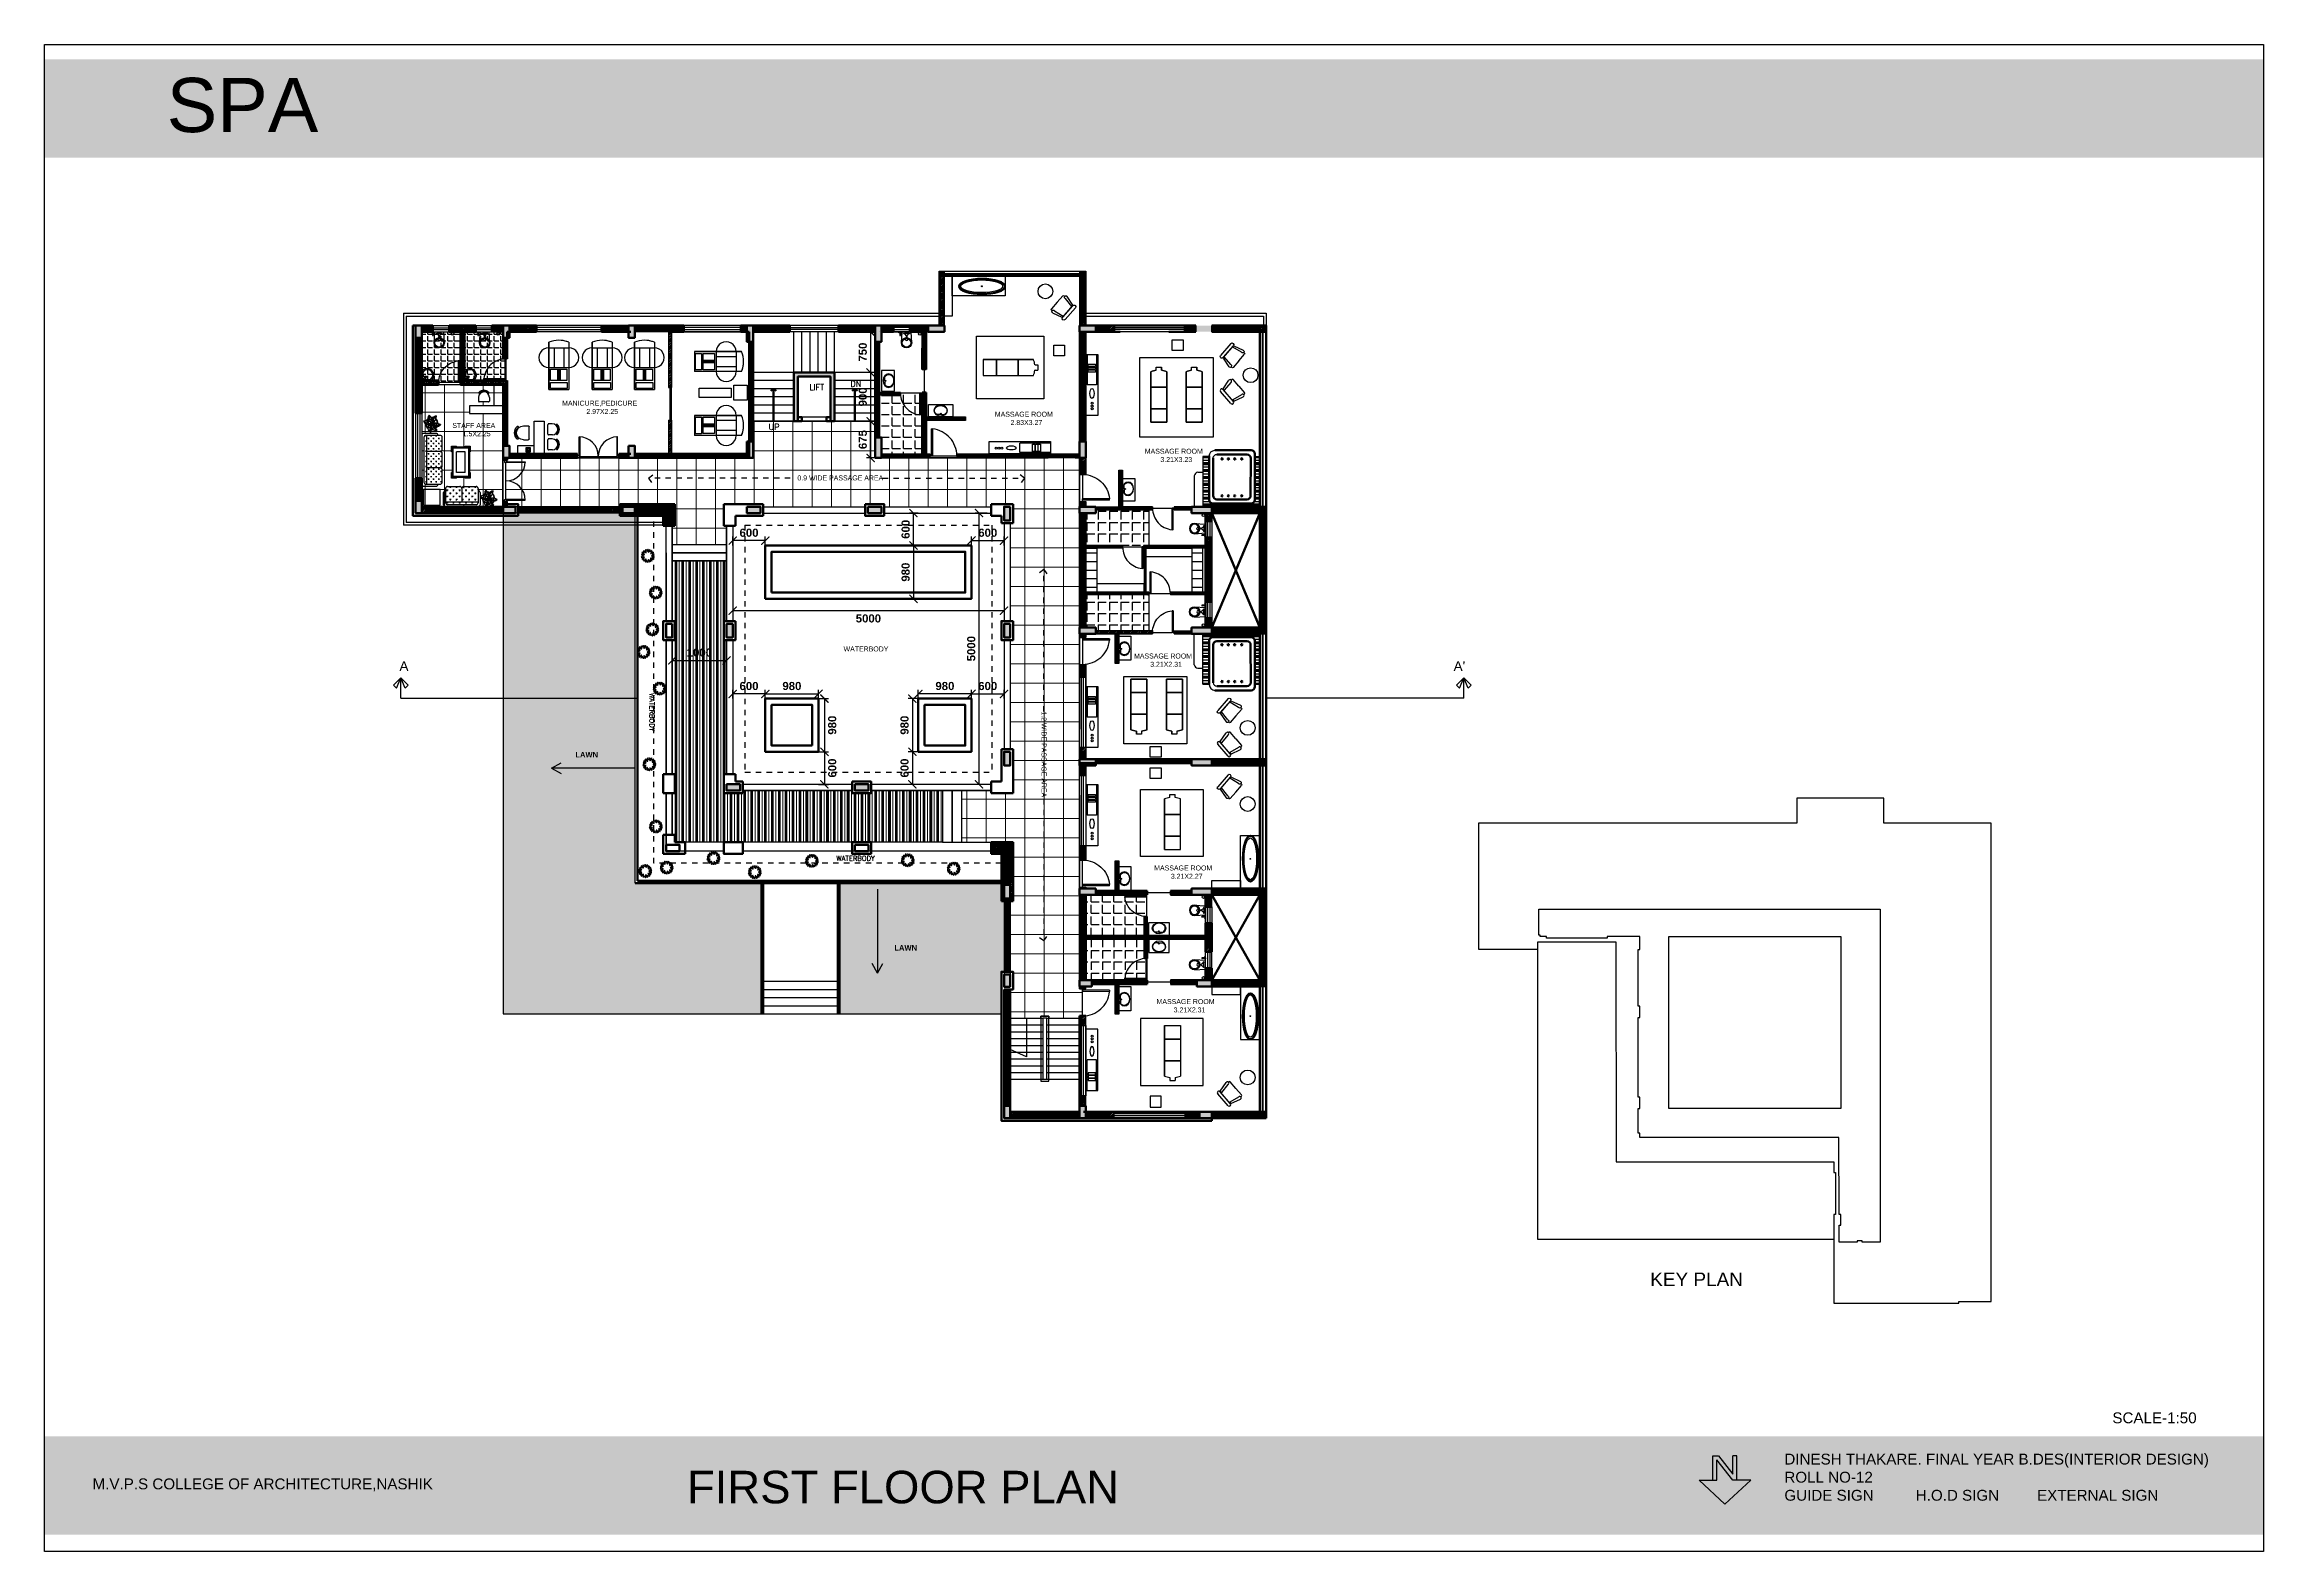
# Model space of a CAD drawing. Header units: millimetres. Extents: x 1521 to 3683, y 1649 to 3322.
# Drawn here: x 1650.01 to 1690.91, y 1649.44 to 1677.22 of the extents above; entities that cross this region are included whole.
import ezdxf
from ezdxf.enums import TextEntityAlignment as Align

# ---------------------------------------------------------------- set-up
doc = ezdxf.new("R2010")
doc.units = ezdxf.units.MM
doc.header["$LTSCALE"] = 0.1
doc.linetypes.add('DASHED', pattern=[0.75, 0.5, -0.25])
doc.linetypes.add('DASHED2', pattern=[0.375, 0.25, -0.125])
doc.layers.get('DEFPOINTS').update_dxf_attribs({"lineweight": 25})
for name, color, linetype in [('2', 2, 'Continuous'), ('4', 6, 'Continuous'), ('FURN', 34, 'Continuous'), ('HA', 74, 'Continuous'), ('toilet furniture', 37, 'Continuous')]:
    doc.layers.add(name, color=color, linetype=linetype)
for name, color, linetype, lineweight in [('COL', 1, 'Continuous', 50), ('plan wall', 7, 'Continuous', 25), ('WALL', 7, 'Continuous', 50), ('WIN', 8, 'Continuous', 25)]:
    doc.layers.add(name, color=color, linetype=linetype, lineweight=lineweight)
doc.styles.add('ATTR', font='romans.shx', dxfattribs={"width": 0.8, "height": 2.52})
doc.styles.add('STYLE1', font='arialbd.ttf')
doc.styles.add('style3', font='simplex.shx')
doc.styles.add('WORKING', font='ARIALN.TTF')
doc.dimstyles.new('50', dxfattribs={"dimscale": 0.75, "dimtxt": 0.2, "dimasz": 0.2, "dimexe": 0.1, "dimexo": 0, "dimgap": 0.09, "dimtad": 2, "dimdec": 0, "dimlfac": 1000, "dimzin": 0, "dimdsep": 46, "dimtxsty": 'STYLE1', "dimblk": 'ARCHTICK', "dimcen": 0.09, "dimclrd": 4, "dimclre": 8, "dimclrt": 6, "dimadec": 0, "dimazin": 0, "dimtfac": 1, "dimtdec": 0, "dimtofl": 0, "dimtmove": 0, "dimatfit": 3, "dimldrblk": 'OPEN90', "dimfxl": 0.05, "dimtolj": 1, "dimtzin": 0, "dimarcsym": 0})
pattern_1 = [(45, (1042.899978, 936.663584), (-0.0224506403, 0.0224506403), []), (45, (1042.899978, 936.67946), (-0.0224506403, 0.0224506403), [])]
pattern_2 = [(45, (3.51019, 95.31282), (-0.0224506403, 0.0224506403), []), (45, (3.51019, 95.328697), (-0.0224506403, 0.0224506403), [])]
pattern_3 = [(0, (667.3189, 932.20063), (0, 0.15875), [])]
pattern_4 = [(0, (3.5102, 95.31282), (0, 0.35636287), []), (90, (3.5102, 95.31282), (-0.35636287, 0), [])]
pattern_5 = [(270, (3.51019, 95.31282), (0.20955, 0), [0.1524, -0.05715]), (0, (3.51019, 95.31282), (0, 0.20955), [0.1524, -0.05715])]

msp = doc.modelspace()

# ---------------------------------------------------------------- texts
at = {"ltscale": 0.2, "char_height": 0.091816, "width": 2.429084, "style": 'WORKING'}
for s, insert, attachment_point in [('\\pi0.53156;{\\f@Arial Unicode MS|b0|i0|c0|p34;MANICURE,PEDICURE\\P\\pi0.87124;   2.97X2.25}', (1659.0247, 1670.6507), 1), ('\\pi0.6898;{\\f@Arial Unicode MS|b0|i0|c0|p34;MASSAGE ROOM\\P\\pi0.87155;   2.83X3.27}', (1666.8408, 1670.4477), 1), ('\\pi0.82182;{\\f@Arial Unicode MS|b0|i0|c0|p34;STAFF AREA\\P\\pi0.9069;   1.5X2.25}', (1656.7104, 1670.2403), 1), ('\\pi0.6898;{\\f@Arial Unicode MS|b0|i0|c0|p34;MASSAGE ROOM\\P\\pi0.87142;   3.21X3.23}', (1669.6043, 1669.7654), 1), ('{\\f@Arial Unicode MS|b0|i0|c0|p34; 0.9 WIDE PASSAGE AREA}', (1663.8557, 1669.2737), 1), ('{\\f@Arial Unicode MS|b0|i0|c0|p34;WATERBODY}', (1664.7426, 1666.1221), 1), ('\\pi0.6898;{\\f@Arial Unicode MS|b0|i0|c0|p34;MASSAGE ROOM\\P\\pi0.88029;   3.21X2.31}', (1669.4065, 1665.9917), 1), ('{\\f@Arial Unicode MS|b0|i0|c0|p34;\\H1.96x;A\\P\\pi0.8625;\\H0.5102x;   }', (1656.5569, 1665.8493), 1), ("{\\f@Arial Unicode MS|b0|i0|c0|p34;\\H1.96x;A'\\P\\pi0.8625;\\H0.5102x;   }", (1676.2006, 1665.8493), 3), ('\\pi0.6898;{\\f@Arial Unicode MS|b0|i0|c0|p34;MASSAGE ROOM\\P\\pi0.85373;    3.21X2.27}', (1669.778, 1662.0855), 1), ('\\pi0.6898;{\\f@Arial Unicode MS|b0|i0|c0|p34;MASSAGE ROOM\\P\\pi0.86247;    3.21X2.31}', (1669.8216, 1659.6234), 1), ('{\\f@Arial Unicode MS|b0|i0|c0|p34;\\H2.723x;KEY PLAN\\P\\pi0.8625;\\H0.3673x;   }', (1679.6096, 1654.5844), 1)]:
    msp.add_mtext(s, dxfattribs=dict(at, insert=insert, attachment_point=attachment_point))
at = {"ltscale": 0.2, "insert": (1668.4828, 1665.3561), "char_height": 0.091816, "width": 2.429084, "attachment_point": 1, "rotation": 270, "style": 'WORKING'}
msp.add_mtext('\\pi0.43035;{\\f@Arial Unicode MS|b0|i0|c0|p34;1.2 WIDE PASSAGE AREA}', dxfattribs=at)
at = {"char_height": 0.1, "width": 1.501305, "attachment_point": 1, "style": 'STYLE1'}
for insert in [(1659.7996, 1664.1769), (1665.6784, 1660.6178)]:
    msp.add_mtext('LAWN', dxfattribs=dict(at, insert=insert))
at = {"attachment_point": 1}
for s, insert, char_height, width in [('{\\f@Arial Unicode MS|b0|i0|c0|p34;SCALE-1:50}', (1688.1267, 1652.0065), 0.2, 33.946729), ('{\\f@Arial Unicode MS|b0|i0|c0|p34;\\C255;\\c16777215;FIRST FLOOR PLAN}', (1661.8559, 1650.9306), 0.6, 22.631153)]:
    msp.add_mtext(s, dxfattribs=dict(at, insert=insert, char_height=char_height, width=width))
at = {"layer": '4', "style": 'style3'}
for s, height, p in [('LIFT', 0.10848, (1664.249, 1670.8461)), ('DN', 0.10848, (1664.9693, 1670.9083)), ('UP', 0.10848, (1663.4609, 1670.1136)), ('WATERBODY', 0.09182, (1664.9653, 1662.171))]:
    msp.add_text(s, height=height, dxfattribs=at).set_placement(p, align=Align.CENTER)
msp.add_text('WATERBODY', height=0.09182, rotation=270, dxfattribs=at).set_placement((1661.169, 1664.9088), align=Align.CENTER)

# ---------------------------------------------------------------- blocks, each defined once
blk = doc.blocks.new('A$C3F6A36EA')
h = blk.add_hatch(color=10)
h.set_gradient(color1=(22, 110, 12), color2=(129, 189, 10), tint=0.46)
h.paths.add_polyline_path([(-44.213, 20.41), (-3.313, 20.41), (-3.313, 22.222), (-44.213, 22.222)])
h = blk.add_hatch(color=10)
h.set_gradient(color1=(22, 110, 12), color2=(129, 189, 10), tint=0.46)
h.paths.add_polyline_path([(-44.213, -3.153), (-3.313, -3.153), (-3.313, -4.965), (-44.213, -4.965)])
at = {"color": 0}
blk.add_lwpolyline([(-44.213, 22.5), (-3.313, 22.5), (-3.313, -5.276), (-44.213, -5.276)], close=True, dxfattribs=at)
at = {"width": 22.63115, "attachment_point": 1}
for s, insert, char_height in [('{\\f@Arial Unicode MS|b0|i0|c0|p34;\\C255;\\c16777215;SPA}', (-41.959, 21.883), 1), ('{\\f@Arial Unicode MS|b0|i0|c0|p34;\\C255;\\c16777215;DINESH THAKARE. FINAL YEAR B.DES(INTERIOR DESIGN)\\PROLL NO-12 \\PGUIDE SIGN          H.O.D SIGN         EXTERNAL SIGN}', (-12.145, -3.471), 0.2), ('{\\f@Arial Unicode MS|b0|i0|c0|p34;\\C255;\\c16777215;M.V.P.S COLLEGE OF ARCHITECTURE,NASHIK}', (-43.325, -3.928), 0.2)]:
    blk.add_mtext(s, dxfattribs=dict(at, insert=insert, char_height=char_height))
blk = doc.blocks.new('_ArchTick')
at = {"color": 0, "linetype": 'ByBlock', "const_width": 0.15}
blk.add_lwpolyline([(-0.5, -0.5), (0.5, 0.5)], dxfattribs=at)
blk = doc.blocks.new('*D110')
at = {"color": 8, "lineweight": -2}
for p, q in [((1665.325, 1671.921), (1665.166, 1671.921)), ((1665.325, 1671.171), (1665.166, 1671.171))]:
    blk.add_line(p, q, dxfattribs=at)
at = {"color": 4, "lineweight": -2}
blk.add_line((1665.241, 1671.921), (1665.241, 1671.171), dxfattribs=at)
at = {"layer": 'DEFPOINTS', "color": 0}
for p in [(1665.325, 1671.921), (1665.241, 1671.171), (1665.325, 1671.171)]:
    blk.add_point(p, dxfattribs=at)
at = {"color": 4, "lineweight": -2, "xscale": 0.15, "yscale": 0.15, "zscale": 0.15}
for p, rotation in [((1665.241, 1671.921), 90), ((1665.241, 1671.171), 270)]:
    blk.add_blockref('_ArchTick', p, dxfattribs=dict(at, rotation=rotation))
at = {"color": 6, "insert": (1665.097, 1671.546), "char_height": 0.15, "attachment_point": 5, "rotation": 90, "style": 'STYLE1'}
blk.add_mtext('\\A1;750', dxfattribs=at)
blk = doc.blocks.new('_Open90')
at = {"color": 0, "linetype": 'ByBlock', "lineweight": -2}
for p, q in [((0, 0), (-1, 0)), ((-0.5, 0.5), (0, 0)), ((0, 0), (-0.5, -0.5))]:
    blk.add_line(p, q, dxfattribs=at)
blk = doc.blocks.new('*D111')
at = {"color": 8, "lineweight": -2}
for p, q in [((1665.325, 1671.171), (1665.166, 1671.171)), ((1665.325, 1670.271), (1665.166, 1670.271))]:
    blk.add_line(p, q, dxfattribs=at)
at = {"color": 4, "lineweight": -2}
blk.add_line((1665.241, 1671.171), (1665.241, 1670.271), dxfattribs=at)
at = {"layer": 'DEFPOINTS', "color": 0}
for p in [(1665.325, 1671.171), (1665.241, 1670.271), (1665.325, 1670.271)]:
    blk.add_point(p, dxfattribs=at)
at = {"color": 4, "lineweight": -2, "xscale": 0.15, "yscale": 0.15, "zscale": 0.15}
for p, rotation in [((1665.241, 1671.171), 90), ((1665.241, 1670.271), 270)]:
    blk.add_blockref('_ArchTick', p, dxfattribs=dict(at, rotation=rotation))
at = {"color": 6, "insert": (1665.097, 1670.721), "char_height": 0.15, "attachment_point": 5, "rotation": 90, "style": 'STYLE1'}
blk.add_mtext('\\A1;900', dxfattribs=at)
blk = doc.blocks.new('*D112')
at = {"color": 8, "lineweight": -2}
for p, q in [((1665.325, 1670.271), (1665.166, 1670.271)), ((1665.325, 1669.596), (1665.166, 1669.596))]:
    blk.add_line(p, q, dxfattribs=at)
at = {"color": 4, "lineweight": -2}
blk.add_line((1665.241, 1670.271), (1665.241, 1669.596), dxfattribs=at)
at = {"layer": 'DEFPOINTS', "color": 0}
for p in [(1665.325, 1670.271), (1665.241, 1669.596), (1665.325, 1669.596)]:
    blk.add_point(p, dxfattribs=at)
at = {"color": 4, "lineweight": -2, "xscale": 0.15, "yscale": 0.15, "zscale": 0.15}
for p, rotation in [((1665.241, 1670.271), 90), ((1665.241, 1669.596), 270)]:
    blk.add_blockref('_ArchTick', p, dxfattribs=dict(at, rotation=rotation))
at = {"color": 6, "insert": (1665.097, 1669.934), "char_height": 0.15, "attachment_point": 5, "rotation": 90, "style": 'STYLE1'}
blk.add_mtext('\\A1;675', dxfattribs=at)
blk = doc.blocks.new('*D113')
at = {"color": 8, "lineweight": -2}
for p, q in [((1666.12, 1665.161), (1666.12, 1665.322)), ((1667.1, 1665.161), (1667.1, 1665.322))]:
    blk.add_line(p, q, dxfattribs=at)
at = {"color": 4, "lineweight": -2}
blk.add_line((1667.1, 1665.247), (1666.12, 1665.247), dxfattribs=at)
at = {"layer": 'DEFPOINTS', "color": 0}
for p in [(1666.12, 1665.247), (1666.12, 1665.161), (1667.1, 1665.161)]:
    blk.add_point(p, dxfattribs=at)
at = {"color": 4, "lineweight": -2, "xscale": 0.15, "yscale": 0.15, "zscale": 0.15, "rotation": 180}
blk.add_blockref('_ArchTick', (1666.12, 1665.247), dxfattribs=at)
at = {"color": 4, "lineweight": -2, "xscale": 0.15, "yscale": 0.15, "zscale": 0.15}
blk.add_blockref('_ArchTick', (1667.1, 1665.247), dxfattribs=at)
at = {"color": 6, "insert": (1666.61, 1665.392), "char_height": 0.15, "attachment_point": 5, "style": 'STYLE1'}
blk.add_mtext('\\A1;980', dxfattribs=at)
blk = doc.blocks.new('*D114')
at = {"color": 8, "lineweight": -2}
for p, q in [((1666.12, 1665.161), (1665.936, 1665.161)), ((1666.12, 1664.181), (1665.936, 1664.181))]:
    blk.add_line(p, q, dxfattribs=at)
at = {"color": 4, "lineweight": -2}
blk.add_line((1666.011, 1665.161), (1666.011, 1664.181), dxfattribs=at)
at = {"layer": 'DEFPOINTS', "color": 0}
for p in [(1666.12, 1665.161), (1666.011, 1664.181), (1666.12, 1664.181)]:
    blk.add_point(p, dxfattribs=at)
at = {"color": 4, "lineweight": -2, "xscale": 0.15, "yscale": 0.15, "zscale": 0.15}
for p, rotation in [((1666.011, 1665.161), 90), ((1666.011, 1664.181), 270)]:
    blk.add_blockref('_ArchTick', p, dxfattribs=dict(at, rotation=rotation))
at = {"color": 6, "insert": (1665.867, 1664.671), "char_height": 0.15, "attachment_point": 5, "rotation": 90, "style": 'STYLE1'}
blk.add_mtext('\\A1;980', dxfattribs=at)
blk = doc.blocks.new('*D115')
at = {"color": 8, "lineweight": -2}
for p, q in [((1667.1, 1665.161), (1667.1, 1665.322)), ((1667.7, 1665.161), (1667.7, 1665.322))]:
    blk.add_line(p, q, dxfattribs=at)
at = {"color": 4, "lineweight": -2}
blk.add_line((1667.1, 1665.247), (1667.7, 1665.247), dxfattribs=at)
at = {"layer": 'DEFPOINTS', "color": 0}
for p in [(1667.1, 1665.161), (1667.7, 1665.247), (1667.7, 1665.161)]:
    blk.add_point(p, dxfattribs=at)
at = {"color": 4, "lineweight": -2, "xscale": 0.15, "yscale": 0.15, "zscale": 0.15, "rotation": 180}
blk.add_blockref('_ArchTick', (1667.1, 1665.247), dxfattribs=at)
at = {"color": 4, "lineweight": -2, "xscale": 0.15, "yscale": 0.15, "zscale": 0.15}
blk.add_blockref('_ArchTick', (1667.7, 1665.247), dxfattribs=at)
at = {"color": 6, "insert": (1667.4, 1665.392), "char_height": 0.15, "attachment_point": 5, "style": 'STYLE1'}
blk.add_mtext('\\A1;600', dxfattribs=at)
blk = doc.blocks.new('*D116')
at = {"color": 8, "lineweight": -2}
for p, q in [((1666.12, 1664.181), (1665.936, 1664.181)), ((1666.12, 1663.581), (1665.936, 1663.581))]:
    blk.add_line(p, q, dxfattribs=at)
at = {"color": 4, "lineweight": -2}
blk.add_line((1666.011, 1664.181), (1666.011, 1663.581), dxfattribs=at)
at = {"layer": 'DEFPOINTS', "color": 0}
for p in [(1666.12, 1664.181), (1666.011, 1663.581), (1666.12, 1663.581)]:
    blk.add_point(p, dxfattribs=at)
at = {"color": 4, "lineweight": -2, "xscale": 0.15, "yscale": 0.15, "zscale": 0.15}
for p, rotation in [((1666.011, 1664.181), 90), ((1666.011, 1663.581), 270)]:
    blk.add_blockref('_ArchTick', p, dxfattribs=dict(at, rotation=rotation))
at = {"color": 6, "insert": (1665.867, 1663.881), "char_height": 0.15, "attachment_point": 5, "rotation": 90, "style": 'STYLE1'}
blk.add_mtext('\\A1;600', dxfattribs=at)
blk = doc.blocks.new('*D117')
at = {"color": 8, "lineweight": -2}
for p, q in [((1662.7, 1667.981), (1662.7, 1668.148)), ((1663.3, 1667.981), (1663.3, 1668.148))]:
    blk.add_line(p, q, dxfattribs=at)
at = {"color": 4, "lineweight": -2}
blk.add_line((1663.3, 1668.073), (1662.7, 1668.073), dxfattribs=at)
at = {"layer": 'DEFPOINTS', "color": 0}
for p in [(1662.7, 1668.073), (1662.7, 1667.981), (1663.3, 1667.981)]:
    blk.add_point(p, dxfattribs=at)
at = {"color": 4, "lineweight": -2, "xscale": 0.15, "yscale": 0.15, "zscale": 0.15, "rotation": 180}
blk.add_blockref('_ArchTick', (1662.7, 1668.073), dxfattribs=at)
at = {"color": 4, "lineweight": -2, "xscale": 0.15, "yscale": 0.15, "zscale": 0.15}
blk.add_blockref('_ArchTick', (1663.3, 1668.073), dxfattribs=at)
at = {"color": 6, "insert": (1663, 1668.217), "char_height": 0.15, "attachment_point": 5, "style": 'STYLE1'}
blk.add_mtext('\\A1;600', dxfattribs=at)
blk = doc.blocks.new('*D118')
at = {"color": 8, "lineweight": -2}
for p, q in [((1662.7, 1666.84), (1662.7, 1666.707)), ((1667.7, 1666.84), (1667.7, 1666.707))]:
    blk.add_line(p, q, dxfattribs=at)
at = {"color": 4, "lineweight": -2}
blk.add_line((1662.7, 1666.782), (1667.7, 1666.782), dxfattribs=at)
at = {"layer": 'DEFPOINTS', "color": 0}
for p in [(1662.7, 1666.84), (1667.7, 1666.84), (1667.7, 1666.782)]:
    blk.add_point(p, dxfattribs=at)
at = {"color": 4, "lineweight": -2, "xscale": 0.15, "yscale": 0.15, "zscale": 0.15, "rotation": 180}
blk.add_blockref('_ArchTick', (1662.7, 1666.782), dxfattribs=at)
at = {"color": 4, "lineweight": -2, "xscale": 0.15, "yscale": 0.15, "zscale": 0.15}
blk.add_blockref('_ArchTick', (1667.7, 1666.782), dxfattribs=at)
at = {"color": 6, "insert": (1665.2, 1666.638), "char_height": 0.15, "attachment_point": 5, "style": 'STYLE1'}
blk.add_mtext('\\A1;5000', dxfattribs=at)
blk = doc.blocks.new('*D119')
at = {"color": 8, "lineweight": -2}
for p, q in [((1667.39, 1668.581), (1667.165, 1668.581)), ((1667.39, 1663.581), (1667.165, 1663.581))]:
    blk.add_line(p, q, dxfattribs=at)
at = {"color": 4, "lineweight": -2}
blk.add_line((1667.24, 1663.581), (1667.24, 1668.581), dxfattribs=at)
at = {"layer": 'DEFPOINTS', "color": 0}
for p in [(1667.24, 1668.581), (1667.39, 1668.581), (1667.39, 1663.581)]:
    blk.add_point(p, dxfattribs=at)
at = {"color": 4, "lineweight": -2, "xscale": 0.15, "yscale": 0.15, "zscale": 0.15}
for p, rotation in [((1667.24, 1668.581), 90), ((1667.24, 1663.581), 270)]:
    blk.add_blockref('_ArchTick', p, dxfattribs=dict(at, rotation=rotation))
at = {"color": 6, "insert": (1667.096, 1666.081), "char_height": 0.15, "attachment_point": 5, "rotation": 90, "style": 'STYLE1'}
blk.add_mtext('\\A1;5000', dxfattribs=at)
blk = doc.blocks.new('*D120')
at = {"color": 8, "lineweight": -2}
for p, q in [((1661.585, 1665.64), (1661.585, 1665.94)), ((1662.585, 1665.676), (1662.585, 1665.94))]:
    blk.add_line(p, q, dxfattribs=at)
at = {"color": 4, "lineweight": -2}
blk.add_line((1661.585, 1665.865), (1662.585, 1665.865), dxfattribs=at)
at = {"layer": 'DEFPOINTS', "color": 0}
for p in [(1661.585, 1665.64), (1662.585, 1665.865), (1662.585, 1665.676)]:
    blk.add_point(p, dxfattribs=at)
at = {"color": 4, "lineweight": -2, "xscale": 0.15, "yscale": 0.15, "zscale": 0.15, "rotation": 180}
blk.add_blockref('_ArchTick', (1661.585, 1665.865), dxfattribs=at)
at = {"color": 4, "lineweight": -2, "xscale": 0.15, "yscale": 0.15, "zscale": 0.15}
blk.add_blockref('_ArchTick', (1662.585, 1665.865), dxfattribs=at)
at = {"color": 6, "insert": (1662.085, 1666.009), "char_height": 0.15, "attachment_point": 5, "style": 'STYLE1'}
blk.add_mtext('\\A1;1000', dxfattribs=at)
blk = doc.blocks.new('d')
for p, q in [((0.05, 1), (0.05, 0)), ((0.05, 1), (0.1, 1)), ((0.1, 1), (0.1, 0)), ((0, 0), (0.1, 0))]:
    blk.add_line(p, q)
at = {"linetype": 'DASHED2', "ltscale": 500}
blk.add_arc((-0.005, 0), 1.005, 359.9965, 83.97793, dxfattribs=at)
blk = doc.blocks.new('A$C6D011404')
at = {"layer": 'toilet furniture'}
for q in [(118, 64), (434, 64)]:
    blk.add_line((281, 64), q, dxfattribs=at)
for radius in [16.7, 11.9]:
    blk.add_circle((281, 99), radius, dxfattribs=at)
at = {"layer": 'toilet furniture', "extrusion": (0, 0, -1)}
blk.add_ellipse((276, 225), major_axis=(276, -2), ratio=0.815709, start_param=3.141593, end_param=9.424778, dxfattribs=at)
at = {"layer": 'toilet furniture'}
blk.add_open_spline([(118, 64), (58, 102), (22, 162), (20, 223), (20, 225), (20, 227), (20, 268), (36, 309), (113, 396), (192, 429), (355, 430), (435, 397), (529, 293), (543, 225), (505, 126), (475, 90), (434, 64)], degree=3, knots=[5.365258, 5.365258, 5.365258, 5.365258, 6.257078, 6.257078, 6.283185, 6.283185, 6.283185, 6.901165, 6.901165, 7.841015, 7.841015, 8.780865, 8.780865, 9.720714, 9.720714, 10.328696, 10.328696, 10.328696, 10.328696], dxfattribs=at)
blk = doc.blocks.new('A$C5AF141BB')
at = {"layer": 'plan wall'}
for p, q in [((-2.675, -1.104), (-2.675, 0.813)), ((-2.675, 0.813), (-2.675, -1.104)), ((-2.675, 0.813), (-2.675, 0.496)), ((-2.675, 0.813), (-2.675, 0.396)), ((-2.675, 0.592), (-1.864, 0.592)), ((-2.675, 0.396), (-2.675, -0.604)), ((-2.465, 0.592), (-2.465, -0.213)), ((-2.06, 0.592), (-2.06, -0.213)), ((-1.864, 0.813), (-1.864, -1.104)), ((-2.675, -0.213), (-1.864, -0.213)), ((-2.32, -0.285), (-2.32, -0.742)), ((-2.275, -0.285), (-2.275, -0.742)), ((-2.27, -0.285), (-2.27, -0.742)), ((-2.265, -0.285), (-2.265, -0.742)), ((-2.22, -0.285), (-2.22, -0.742)), ((-2.675, -1.104), (-1.864, -1.104))]:
    blk.add_line(p, q, dxfattribs=at)
for points in [[(-2.605, -0.817), (-1.929, -0.817), (-1.929, -1.061), (-2.605, -1.061)], [(-2.603, -0.285), (-1.938, -0.285), (-1.938, -0.742), (-2.603, -0.742)]]:
    blk.add_lwpolyline(points, close=True, dxfattribs=at)
for centre, radius, start, end in [((-2.675, 0.19), 0.403, 89.96678, 270), ((-2.27, -0.131), 1.027, 66.74876, 113.25232), ((-2.27, -0.131), 1.027, 66.74768, 84.41503), ((-1.864, 0.19), 0.403, 270, 90.03322)]:
    blk.add_arc(centre, radius, start, end, dxfattribs=at)
blk = doc.blocks.new('chair cor')
for p, q in [((-27.5, 22.5), (-27.5, 4)), ((23.5, 0), (-23.5, 0)), ((27.5, 22.5), (27.5, 4))]:
    blk.add_line(p, q)
for centre, radius, start, end in [((0, 22.5), 27.5, 0, 180), ((-23.5, 4), 4, 179.6528, 270), ((-23.4, 45.8), 2.5, 135, 315.22099), ((0, 22.5), 35.5, 45.10271, 135.10271), ((0, 22.5), 30.5, 45.11955, 135.11955), ((23.3, 45.9), 2.5, 225, 45.11049), ((23.5, 4), 4, 270, 0.3472)]:
    blk.add_arc(centre, radius, start, end)
blk = doc.blocks.new('http...pointasearch.autodesk.com.GeneralSymbolsCatalog.idropxml.MULTI_LINE_TELEPHONE.xml.MULTI_LINE_TELEPHONE')
for p, q in [((-4.5, 0), (4.5, 0)), ((-4.5, -10), (-4.5, 0)), ((4.5, 0), (4.5, -10)), ((4.5, -10), (-4.5, -10)), ((-4, -0.5), (-4, -3)), ((-4, -3), (-3.25, -3)), ((-1.25, -0.5), (-3.75, -0.5)), ((-3.75, -0.5), (-3.75, -2.75)), ((-3.75, -2.75), (-3.25, -2.75)), ((-3.75, -9.5), (-3.75, -7.25)), ((-3.75, -7.25), (-3.25, -7.25)), ((-1.25, -9.5), (-3.75, -9.5)), ((-3.25, -1), (-1.75, -1)), ((-3.25, -1), (-3.25, -9)), ((-3.25, -9), (-1.75, -9)), ((-1.75, -9), (-1.75, -1)), ((-1.75, -2.75), (-1.25, -2.75)), ((-1.75, -3), (-1, -3)), ((-1.75, -7.25), (-1.25, -7.25)), ((-1.25, -2.75), (-1.25, -0.5)), ((-1.25, -7.25), (-1.25, -9.5)), ((-1, -3), (-1, -0.5)), ((-0.5, -1.5), (-0.5, -3.5)), ((4, -1.5), (-0.5, -1.5)), ((-0.5, -2.5), (4, -2.5)), ((-0.5, -3.5), (4, -3.5)), ((0.75, -6), (0.75, -9)), ((2.75, -6), (0.75, -6)), ((0.75, -9), (2.75, -9)), ((2.75, -9), (2.75, -6)), ((4, -3.5), (4, -1.5))]:
    blk.add_line(p, q)
at = {"style": 'ATTR', "width": 0.8, "flags": 9}
blk.add_attdef('ESTCODE', (0, 0), '', height=0.0000256, dxfattribs=at)
blk = doc.blocks.new('wash')
for q in [(760.231, 550.54), (760.641, 550.129)]:
    blk.add_line((760.231, 550.129), q)
for centre, radius in [((760.268, 550.293), 0.0189), ((760.29, 550.192), 0.035), ((760.388, 550.297), 0.0432), ((760.388, 550.297), 0.035), ((760.393, 550.173), 0.0189)]:
    blk.add_circle(centre, radius)
for centre, radius, start, end in [((760.463, 550.361), 0.293, 307.39596, 142.40881), ((760.45, 550.362), 0.302, 223.52695, 230.32253), ((760.533, 550.433), 0.261, 167.25703, 286.27045), ((760.477, 550.373), 0.231, 304.13091, 149.39658)]:
    blk.add_arc(centre, radius, start, end)
blk = doc.blocks.new('CORNER')
at = {"ltscale": 0.02}
for p, q in [((836.513, 549.075), (836.513, 548.494)), ((837.117, 549.075), (836.513, 549.075)), ((837.117, 548.494), (837.117, 549.075)), ((836.513, 548.494), (837.117, 548.494))]:
    blk.add_line(p, q, dxfattribs=at)
blk = doc.blocks.new('5 SITE SOFA')
at = {"ltscale": 0.02}
h = blk.add_hatch(dxfattribs=at)
h.set_pattern_fill('CROSS', color=256, scale=0.018084, angle=90, style=0)
h.set_pattern_definition([(180, (1023.91953, 431.48697), (-0.114836516, 0.114836516), [0.05741826, -0.17225477]), (90, (1023.89083, 431.45826), (0.114836516, 0.114836516), [0.05741826, -0.17225477])])
edge = h.paths.add_edge_path()
edge.add_ellipse((837.396, 549.108), major_axis=(-0.053, -0.053), ratio=1, start_angle=225, end_angle=315, ccw=False)
edge.add_line((837.396, 549.183), (837.846, 549.183))
edge.add_ellipse((837.846, 549.108), major_axis=(-0.053, 0.053), ratio=1, start_angle=225, end_angle=315, ccw=False)
edge.add_line((837.921, 549.108), (837.921, 548.608))
edge.add_line((837.921, 548.608), (837.321, 548.608))
edge.add_line((837.321, 548.608), (837.321, 549.108))
edge = h.paths.add_edge_path()
edge.add_ellipse((837.996, 549.108), major_axis=(-0.053, -0.053), ratio=1, start_angle=225, end_angle=315, ccw=False)
edge.add_line((837.996, 549.183), (838.446, 549.183))
edge.add_ellipse((838.446, 549.108), major_axis=(-0.053, 0.053), ratio=1, start_angle=225, end_angle=315, ccw=False)
edge.add_line((838.521, 549.108), (838.521, 548.608))
edge.add_line((838.521, 548.608), (837.921, 548.608))
edge.add_line((837.921, 548.608), (837.921, 549.108))
edge = h.paths.add_edge_path()
edge.add_line((837.321, 548.583), (837.321, 548.608))
edge.add_line((837.321, 548.608), (838.521, 548.608))
edge.add_line((838.521, 548.608), (838.521, 548.583))
edge.add_ellipse((838.446, 548.583), major_axis=(-0.053, -0.053), ratio=1, start_angle=45, end_angle=135, ccw=False)
edge.add_line((838.446, 548.508), (837.396, 548.508))
edge.add_ellipse((837.396, 548.583), major_axis=(-0.053, -0.053), ratio=1, start_angle=-45, end_angle=45, ccw=False)
at = {"linetype": 'Continuous'}
for p, q in [((836.447, 551.064), (836.447, 549.264)), ((836.972, 551.139), (836.522, 551.139)), ((836.522, 550.989), (836.522, 549.339)), ((837.122, 551.064), (836.597, 551.064)), ((836.599, 551.064), (836.599, 551.018)), ((836.599, 550.877), (836.599, 550.83)), ((836.599, 550.689), (836.599, 550.643)), ((836.622, 551.064), (836.622, 549.264)), ((836.716, 550.947), (836.669, 550.947)), ((836.716, 550.76), (836.669, 550.76)), ((836.716, 550.572), (836.669, 550.572)), ((836.693, 550.971), (836.693, 550.924)), ((836.693, 550.783), (836.693, 550.736)), ((836.693, 550.596), (836.693, 550.549)), ((836.81, 551.041), (836.763, 551.041)), ((836.81, 550.854), (836.763, 550.854)), ((836.81, 550.666), (836.763, 550.666)), ((836.786, 551.064), (836.786, 551.018)), ((836.786, 550.877), (836.786, 550.83)), ((836.786, 550.689), (836.786, 550.643)), ((836.904, 550.947), (836.857, 550.947)), ((836.904, 550.76), (836.857, 550.76)), ((836.904, 550.572), (836.857, 550.572)), ((836.88, 550.971), (836.88, 550.924)), ((836.88, 550.783), (836.88, 550.736)), ((836.88, 550.596), (836.88, 550.549)), ((836.997, 551.041), (836.95, 551.041)), ((836.997, 550.854), (836.95, 550.854)), ((836.997, 550.666), (836.95, 550.666)), ((836.974, 551.064), (836.974, 551.018)), ((836.974, 550.877), (836.974, 550.83)), ((836.974, 550.689), (836.974, 550.643)), ((837.091, 550.947), (837.044, 550.947)), ((837.091, 550.76), (837.044, 550.76)), ((837.091, 550.572), (837.044, 550.572)), ((837.047, 551.064), (837.047, 551.064)), ((837.068, 550.971), (837.068, 550.924)), ((837.068, 550.783), (837.068, 550.736)), ((837.068, 550.596), (837.068, 550.549)), ((837.185, 550.854), (837.138, 550.854)), ((837.185, 550.666), (837.138, 550.666)), ((837.161, 550.877), (837.161, 550.83)), ((837.161, 550.689), (837.161, 550.643)), ((837.197, 550.539), (837.197, 550.989)), ((836.599, 550.502), (836.599, 550.455)), ((836.599, 550.314), (836.599, 550.268)), ((836.599, 550.127), (836.599, 550.08)), ((836.599, 549.939), (836.599, 549.893)), ((836.599, 549.752), (836.599, 549.705)), ((837.122, 550.464), (836.622, 550.464)), ((837.122, 549.864), (836.622, 549.864)), ((836.716, 550.385), (836.669, 550.385)), ((836.716, 550.197), (836.669, 550.197)), ((836.716, 550.01), (836.669, 550.01)), ((836.716, 549.822), (836.669, 549.822)), ((836.693, 550.408), (836.693, 550.361)), ((836.693, 550.221), (836.693, 550.174)), ((836.693, 550.033), (836.693, 549.986)), ((836.693, 549.846), (836.693, 549.799)), ((836.81, 550.479), (836.763, 550.479)), ((836.81, 550.291), (836.763, 550.291)), ((836.81, 550.104), (836.763, 550.104)), ((836.81, 549.916), (836.763, 549.916)), ((836.81, 549.729), (836.763, 549.729)), ((836.786, 550.502), (836.786, 550.455)), ((836.786, 550.314), (836.786, 550.268)), ((836.786, 550.127), (836.786, 550.08)), ((836.786, 549.939), (836.786, 549.893)), ((836.786, 549.752), (836.786, 549.705)), ((836.904, 550.385), (836.857, 550.385)), ((836.904, 550.197), (836.857, 550.197)), ((836.904, 550.01), (836.857, 550.01)), ((836.904, 549.822), (836.857, 549.822)), ((836.88, 550.408), (836.88, 550.361)), ((836.88, 550.221), (836.88, 550.174)), ((836.88, 550.033), (836.88, 549.986)), ((836.88, 549.846), (836.88, 549.799)), ((836.997, 550.479), (836.95, 550.479)), ((836.997, 550.291), (836.95, 550.291)), ((836.997, 550.104), (836.95, 550.104)), ((836.997, 549.916), (836.95, 549.916)), ((836.997, 549.729), (836.95, 549.729)), ((836.974, 550.502), (836.974, 550.455)), ((836.974, 550.314), (836.974, 550.268)), ((836.974, 550.127), (836.974, 550.08)), ((836.974, 549.939), (836.974, 549.893)), ((836.974, 549.752), (836.974, 549.705)), ((837.091, 550.385), (837.044, 550.385)), ((837.091, 550.197), (837.044, 550.197)), ((837.091, 550.01), (837.044, 550.01)), ((837.091, 549.822), (837.044, 549.822)), ((837.068, 550.408), (837.068, 550.361)), ((837.068, 550.221), (837.068, 550.174)), ((837.068, 550.033), (837.068, 549.986)), ((837.068, 549.846), (837.068, 549.799)), ((837.167, 550.479), (837.138, 550.479)), ((837.185, 550.291), (837.138, 550.291)), ((837.185, 550.104), (837.138, 550.104)), ((837.185, 549.916), (837.138, 549.916)), ((837.185, 549.729), (837.138, 549.729)), ((837.161, 550.502), (837.161, 550.475)), ((837.161, 550.314), (837.161, 550.268)), ((837.161, 550.127), (837.161, 550.08)), ((837.161, 549.939), (837.161, 549.893)), ((837.161, 549.752), (837.161, 549.705)), ((837.197, 549.939), (837.197, 550.389)), ((837.197, 549.339), (837.197, 549.789)), ((836.522, 549.189), (836.972, 549.189)), ((836.597, 549.264), (837.122, 549.264)), ((836.599, 549.564), (836.599, 549.518)), ((836.599, 549.377), (836.599, 549.33)), ((836.716, 549.635), (836.669, 549.635)), ((836.716, 549.447), (836.669, 549.447)), ((836.693, 549.658), (836.693, 549.611)), ((836.693, 549.471), (836.693, 549.424)), ((836.693, 549.283), (836.693, 549.264)), ((836.81, 549.541), (836.763, 549.541)), ((836.81, 549.354), (836.763, 549.354)), ((836.786, 549.564), (836.786, 549.518)), ((836.786, 549.377), (836.786, 549.33)), ((836.904, 549.635), (836.857, 549.635)), ((836.904, 549.447), (836.857, 549.447)), ((836.88, 549.658), (836.88, 549.611)), ((836.88, 549.471), (836.88, 549.424)), ((836.88, 549.283), (836.88, 549.264)), ((836.997, 549.541), (836.95, 549.541)), ((836.997, 549.354), (836.95, 549.354)), ((836.974, 549.564), (836.974, 549.518)), ((836.974, 549.377), (836.974, 549.33)), ((837.091, 549.635), (837.044, 549.635)), ((837.091, 549.447), (837.044, 549.447)), ((837.047, 549.264), (837.047, 549.264)), ((837.068, 549.658), (837.068, 549.611)), ((837.068, 549.471), (837.068, 549.424)), ((837.068, 549.283), (837.068, 549.264)), ((837.185, 549.541), (837.138, 549.541)), ((837.185, 549.354), (837.138, 549.354)), ((837.161, 549.564), (837.161, 549.518)), ((837.161, 549.377), (837.161, 549.33)), ((837.246, 548.508), (837.246, 548.958)), ((837.321, 549.108), (837.321, 548.608)), ((837.321, 548.583), (837.321, 549.108)), ((837.321, 549.033), (837.321, 549.033)), ((837.396, 549.183), (837.846, 549.183)), ((837.396, 549.183), (837.846, 549.183)), ((837.921, 549.108), (837.921, 548.608)), ((837.996, 549.183), (838.446, 549.183)), ((838.521, 549.108), (838.521, 548.583)), ((838.521, 549.033), (838.521, 549.033)), ((838.596, 548.958), (838.596, 548.508)), ((838.521, 548.608), (837.321, 548.608)), ((838.521, 548.433), (837.321, 548.433)), ((838.446, 548.508), (837.396, 548.508))]:
    blk.add_line(p, q, dxfattribs=at)
for centre, start, end in [((836.522, 551.064), 90, 180), ((836.597, 550.989), 90, 180), ((836.972, 551.064), 0, 90), ((837.122, 550.989), 0, 90), ((837.122, 550.539), 270, 0), ((837.122, 550.389), 0, 90), ((837.122, 549.939), 270, 0), ((837.122, 549.939), 270, 0), ((837.122, 549.789), 0, 90), ((837.122, 549.789), 0, 90), ((836.522, 549.264), 180, 270), ((836.597, 549.339), 180, 270), ((836.972, 549.264), 270, 0), ((837.122, 549.339), 270, 0), ((837.321, 548.958), 90, 180), ((837.396, 549.108), 90, 180), ((837.396, 549.108), 90, 180), ((837.396, 549.108), 90, 180), ((837.846, 549.108), 0, 90), ((837.996, 549.108), 90, 180), ((838.446, 549.108), 0, 90), ((838.521, 548.958), 0, 90), ((837.321, 548.508), 180, 270), ((837.396, 548.583), 180, 270), ((838.446, 548.583), 270, 0), ((838.521, 548.508), 270, 0)]:
    blk.add_arc(centre, 0.075, start, end, dxfattribs=at)
blk.add_blockref('CORNER', (0, 0))
blk = doc.blocks.new('cenre table')
for p, q in [((-66.6, 25.5), (-66.6, 40.1)), ((-66.6, 40.1), (-49.3, 40.1)), ((-66.6, 25.5), (-64.1, 25.5)), ((-66.6, -14.8), (-66.6, 0)), ((-66.6, 0), (-64.1, 0)), ((-64.1, 37.6), (25.9, 37.6)), ((-64.1, -12.4), (-64.1, 37.6)), ((-61.7, 35.2), (23.4, 35.2)), ((-61.7, -9.9), (-61.7, 35.2)), ((-49.3, 37.6), (-49.3, 40.1)), ((-49.3, 25.5), (11.3, 25.5)), ((-49.3, 0), (-49.3, 25.5)), ((-49.3, 0), (11.3, 0)), ((11.3, 37.6), (11.3, 40.1)), ((11.3, 40.1), (28.3, 40.1)), ((11.3, 0), (11.3, 25.5)), ((23.4, 35.2), (23.4, -9.9)), ((25.9, 37.6), (25.9, -12.4)), ((25.9, 25.5), (28.3, 25.5)), ((25.9, 0), (28.3, 0)), ((28.3, 40.1), (28.3, 25.5)), ((28.3, 0), (28.3, -14.8)), ((-49.3, -14.8), (-66.6, -14.8)), ((25.9, -12.4), (-64.1, -12.4)), ((23.4, -9.9), (-61.7, -9.9)), ((-49.3, -14.8), (-49.3, -12.4)), ((11.3, -14.8), (11.3, -12.4)), ((28.3, -14.8), (11.3, -14.8))]:
    blk.add_line(p, q)
blk = doc.blocks.new('A$C4F6C003E')
at = {"color": 80}
for p, q in [((-0.699, -0.467), (-0.699, -0.468)), ((-0.693, -0.471), (-0.694, -0.472)), ((-0.694, -0.474), (-0.694, -0.474)), ((-0.688, -0.477), (-0.691, -0.477)), ((-0.686, -0.479), (-0.688, -0.477))]:
    blk.add_line(p, q, dxfattribs=at)
at = {"layer": 'FURN', "color": 104}
for p, q in [((-0.638, 0.076), (-0.644, 0.091)), ((-0.63, 0.057), (-0.638, 0.076)), ((-0.633, 0.018), (-0.567, 0.017)), ((-0.627, 0.036), (-0.63, 0.057)), ((-0.602, 0.092), (-0.618, 0.117)), ((-0.601, 0.126), (-0.602, 0.127)), ((-0.567, 0.017), (-0.547, 0.021)), ((-0.891, -0.088), (-0.929, -0.066)), ((-0.907, -0.114), (-0.914, -0.12)), ((-0.89, -0.088), (-0.907, -0.114)), ((-0.86, -0.281), (-0.904, -0.286)), ((-0.896, -0.342), (-0.898, -0.343)), ((-0.898, -0.343), (-0.898, -0.347)), ((-0.895, -0.34), (-0.896, -0.34)), ((-0.896, -0.34), (-0.896, -0.342)), ((-0.893, -0.337), (-0.895, -0.337)), ((-0.895, -0.337), (-0.895, -0.34)), ((-0.892, -0.334), (-0.893, -0.334)), ((-0.893, -0.334), (-0.893, -0.337)), ((-0.89, -0.33), (-0.892, -0.333)), ((-0.892, -0.333), (-0.892, -0.334)), ((-0.889, -0.327), (-0.89, -0.33)), ((-0.887, -0.327), (-0.889, -0.327)), ((-0.886, -0.324), (-0.887, -0.325)), ((-0.887, -0.325), (-0.887, -0.327)), ((-0.884, -0.319), (-0.886, -0.322)), ((-0.886, -0.322), (-0.886, -0.324)), ((-0.883, -0.316), (-0.884, -0.317)), ((-0.884, -0.317), (-0.884, -0.319)), ((-0.881, -0.314), (-0.883, -0.316)), ((-0.88, -0.314), (-0.881, -0.314)), ((-0.878, -0.31), (-0.88, -0.311)), ((-0.88, -0.311), (-0.88, -0.314)), ((-0.877, -0.31), (-0.878, -0.31)), ((-0.875, -0.307), (-0.877, -0.307)), ((-0.877, -0.307), (-0.877, -0.31)), ((-0.873, -0.304), (-0.875, -0.305)), ((-0.875, -0.305), (-0.875, -0.307)), ((-0.872, -0.301), (-0.873, -0.302)), ((-0.873, -0.302), (-0.873, -0.304)), ((-0.87, -0.299), (-0.872, -0.301)), ((-0.869, -0.297), (-0.87, -0.297)), ((-0.87, -0.297), (-0.87, -0.299)), ((-0.867, -0.294), (-0.869, -0.294)), ((-0.869, -0.294), (-0.869, -0.297)), ((-0.866, -0.291), (-0.867, -0.293)), ((-0.867, -0.293), (-0.867, -0.294)), ((-0.864, -0.287), (-0.866, -0.29)), ((-0.866, -0.29), (-0.866, -0.291)), ((-0.774, -0.21), (-0.865, -0.186)), ((-0.861, -0.284), (-0.864, -0.287)), ((-0.86, -0.281), (-0.861, -0.284)), ((-0.858, -0.281), (-0.86, -0.281)), ((-0.849, -0.276), (-0.858, -0.279)), ((-0.858, -0.279), (-0.858, -0.281)), ((-0.855, -0.279), (-0.851, -0.304)), ((-0.851, -0.304), (-0.85, -0.313)), ((-0.84, -0.267), (-0.849, -0.276)), ((-0.837, -0.264), (-0.84, -0.267)), ((-0.835, -0.262), (-0.837, -0.264)), ((-0.832, -0.261), (-0.835, -0.262)), ((-0.83, -0.259), (-0.832, -0.261)), ((-0.829, -0.256), (-0.83, -0.258)), ((-0.83, -0.258), (-0.83, -0.259)), ((-0.827, -0.253), (-0.829, -0.254)), ((-0.829, -0.254), (-0.829, -0.256)), ((-0.826, -0.251), (-0.827, -0.253)), ((-0.807, -0.114), (-0.826, -0.133)), ((-0.823, -0.248), (-0.826, -0.251)), ((-0.82, -0.245), (-0.823, -0.248)), ((-0.817, -0.244), (-0.82, -0.245)), ((-0.781, -0.08), (-0.819, -0.006)), ((-0.814, -0.241), (-0.817, -0.244)), ((-0.804, -0.238), (-0.814, -0.241)), ((-0.809, -0.077), (-0.807, -0.114)), ((-0.801, -0.236), (-0.804, -0.238)), ((-0.804, -0.237), (-0.802, -0.264)), ((-0.802, -0.264), (-0.801, -0.278)), ((-0.8, -0.233), (-0.801, -0.236)), ((-0.797, -0.23), (-0.8, -0.233)), ((-0.795, -0.23), (-0.797, -0.23)), ((-0.794, -0.228), (-0.795, -0.23)), ((-0.791, -0.225), (-0.794, -0.228)), ((-0.789, -0.222), (-0.791, -0.225)), ((-0.787, -0.222), (-0.789, -0.222)), ((-0.787, -0.143), (-0.787, -0.145)), ((-0.786, -0.221), (-0.787, -0.222)), ((-0.784, -0.219), (-0.786, -0.221)), ((-0.781, -0.216), (-0.784, -0.219)), ((-0.78, -0.216), (-0.781, -0.216)), ((-0.778, -0.215), (-0.78, -0.216)), ((-0.775, -0.212), (-0.778, -0.215)), ((-0.774, -0.21), (-0.775, -0.212)), ((-0.772, -0.21), (-0.774, -0.21)), ((-0.769, -0.207), (-0.772, -0.21)), ((-0.768, -0.205), (-0.769, -0.207)), ((-0.764, -0.204), (-0.768, -0.205)), ((-0.763, -0.202), (-0.764, -0.202)), ((-0.764, -0.202), (-0.764, -0.204)), ((-0.76, -0.201), (-0.763, -0.202)), ((-0.758, -0.199), (-0.76, -0.201)), ((-0.757, -0.198), (-0.758, -0.199)), ((-0.754, -0.198), (-0.757, -0.198)), ((-0.748, -0.195), (-0.754, -0.198)), ((-0.746, -0.193), (-0.748, -0.195)), ((-0.744, -0.193), (-0.746, -0.193)), ((-0.687, -0.271), (-0.745, -0.285)), ((-0.743, -0.19), (-0.744, -0.192)), ((-0.744, -0.192), (-0.744, -0.193)), ((-0.741, -0.19), (-0.743, -0.19)), ((-0.74, -0.187), (-0.741, -0.187)), ((-0.741, -0.187), (-0.74, -0.187)), ((-0.74, -0.189), (-0.741, -0.189)), ((-0.741, -0.189), (-0.741, -0.19)), ((-0.738, -0.025), (-0.74, -0.02)), ((-0.721, -0.185), (-0.74, -0.187)), ((-0.74, -0.187), (-0.74, -0.189)), ((-0.716, -0.105), (-0.738, -0.025)), ((-0.698, -0.391), (-0.738, -0.406)), ((-0.725, -0.244), (-0.725, -0.245)), ((-0.723, -0.241), (-0.724, -0.242)), ((-0.722, -0.183), (-0.722, -0.222)), ((-0.694, -0.182), (-0.721, -0.185)), ((-0.711, -0.145), (-0.714, -0.153)), ((-0.711, -0.452), (-0.712, -0.452)), ((-0.698, -0.119), (-0.711, -0.145)), ((-0.71, -0.213), (-0.711, -0.213)), ((-0.711, -0.213), (-0.711, -0.215)), ((-0.708, -0.213), (-0.71, -0.213)), ((-0.695, -0.32), (-0.639, -0.345)), ((-0.681, -0.182), (-0.694, -0.182)), ((-0.686, -0.043), (-0.688, -0.031)), ((-0.672, -0.048), (-0.688, -0.031)), ((-0.681, -0.127), (-0.684, -0.079)), ((-0.649, -0.067), (-0.672, -0.048)), ((-0.672, -0.219), (-0.636, -0.273)), ((-0.648, -0.159), (-0.649, -0.147)), ((-0.649, -0.169), (-0.642, -0.165)), ((-0.647, -0.046), (-0.586, -0.038)), ((-0.643, -0.363), (-0.641, -0.363)), ((-0.639, -0.345), (-0.638, -0.347)), ((-0.636, -0.273), (-0.635, -0.273)), ((-0.635, -0.178), (-0.586, -0.184)), ((-0.618, -0.13), (-0.582, -0.112)), ((-0.6, -0.181), (-0.599, -0.182)), ((-0.586, -0.038), (-0.559, -0.03)), ((-0.586, -0.184), (-0.585, -0.184)), ((-0.585, -0.184), (-0.547, -0.148)), ((-0.585, -0.184), (-0.583, -0.185)), ((-0.583, -0.185), (-0.582, -0.187)), ((-0.582, -0.112), (-0.58, -0.11)), ((-0.582, -0.187), (-0.58, -0.187)), ((-0.58, -0.11), (-0.579, -0.109)), ((-0.58, -0.187), (-0.577, -0.189)), ((-0.579, -0.109), (-0.577, -0.109)), ((-0.577, -0.109), (-0.576, -0.107)), ((-0.577, -0.189), (-0.576, -0.19)), ((-0.576, -0.107), (-0.574, -0.107)), ((-0.576, -0.19), (-0.572, -0.192)), ((-0.574, -0.107), (-0.574, -0.106)), ((-0.574, -0.106), (-0.571, -0.106)), ((-0.572, -0.192), (-0.563, -0.193)), ((-0.571, -0.104), (-0.569, -0.103)), ((-0.571, -0.106), (-0.571, -0.104)), ((-0.569, -0.103), (-0.568, -0.103)), ((-0.568, -0.103), (-0.566, -0.101)), ((-0.566, -0.101), (-0.565, -0.101)), ((-0.55, -0.098), (-0.565, -0.044)), ((-0.565, -0.101), (-0.563, -0.1)), ((-0.563, -0.1), (-0.551, -0.1)), ((-0.563, -0.193), (-0.562, -0.195)), ((-0.562, -0.195), (-0.56, -0.196)), ((-0.56, -0.196), (-0.559, -0.196)), ((-0.559, -0.196), (-0.556, -0.199)), ((-0.556, -0.199), (-0.546, -0.201)), ((-0.551, -0.1), (-0.548, -0.096)), ((-0.548, -0.096), (-0.546, -0.096)), ((-0.546, -0.096), (-0.54, -0.093)), ((-0.546, -0.201), (-0.543, -0.202)), ((-0.543, -0.202), (-0.54, -0.205)), ((-0.54, -0.093), (-0.539, -0.093)), ((-0.54, -0.205), (-0.528, -0.207)), ((-0.539, -0.093), (-0.537, -0.092)), ((-0.537, -0.092), (-0.534, -0.09)), ((-0.534, -0.09), (-0.522, -0.09)), ((-0.531, -0.24), (-0.534, -0.272)), ((-0.534, -0.272), (-0.534, -0.28)), ((-0.53, -0.208), (-0.531, -0.24)), ((-0.528, -0.207), (-0.519, -0.208)), ((-0.522, -0.09), (-0.52, -0.089)), ((-0.522, -0.09), (-0.5, -0.105)), ((-0.52, -0.089), (-0.517, -0.089)), ((-0.519, -0.208), (-0.506, -0.212)), ((-0.517, -0.089), (-0.516, -0.087)), ((-0.516, -0.087), (-0.514, -0.086)), ((-0.514, -0.086), (-0.511, -0.086)), ((-0.511, -0.086), (-0.51, -0.084)), ((-0.51, -0.084), (-0.508, -0.084)), ((-0.508, -0.083), (-0.505, -0.081)), ((-0.508, -0.084), (-0.508, -0.083)), ((-0.506, -0.212), (-0.497, -0.215)), ((-0.505, -0.081), (-0.503, -0.081)), ((-0.503, -0.081), (-0.503, -0.08)), ((-0.503, -0.08), (-0.502, -0.08)), ((-0.502, -0.08), (-0.5, -0.078)), ((-0.5, -0.078), (-0.482, -0.077)), ((-0.5, -0.105), (-0.48, -0.115)), ((-0.497, -0.215), (-0.488, -0.216)), ((-0.488, -0.216), (-0.485, -0.219)), ((-0.486, -0.216), (-0.441, -0.195)), ((-0.485, -0.219), (-0.483, -0.221)), ((-0.483, -0.221), (-0.482, -0.224)), ((-0.482, -0.077), (-0.479, -0.077)), ((-0.482, -0.224), (-0.467, -0.227)), ((-0.48, -0.115), (-0.464, -0.126)), ((-0.479, -0.077), (-0.477, -0.075)), ((-0.477, -0.075), (-0.474, -0.075)), ((-0.474, -0.075), (-0.474, -0.073)), ((-0.474, -0.073), (-0.463, -0.073)), ((-0.466, -0.015), (-0.468, -0.072)), ((-0.467, -0.068), (-0.467, -0.072)), ((-0.467, -0.227), (-0.465, -0.228)), ((-0.465, -0.228), (-0.462, -0.23)), ((-0.464, -0.126), (-0.449, -0.126)), ((-0.463, -0.073), (-0.462, -0.072)), ((-0.462, -0.072), (-0.45, -0.072)), ((-0.462, -0.23), (-0.453, -0.239)), ((-0.453, -0.239), (-0.437, -0.242)), ((-0.45, -0.072), (-0.45, -0.07)), ((-0.45, -0.07), (-0.447, -0.07)), ((-0.449, -0.126), (-0.433, -0.13)), ((-0.447, -0.07), (-0.447, -0.069)), ((-0.447, -0.069), (-0.444, -0.069)), ((-0.444, -0.069), (-0.434, -0.067)), ((-0.441, -0.195), (-0.438, -0.192)), ((-0.437, -0.242), (-0.434, -0.245)), ((-0.434, -0.067), (-0.419, -0.066)), ((-0.434, -0.245), (-0.431, -0.247)), ((-0.433, -0.244), (-0.432, -0.28)), ((-0.432, -0.28), (-0.427, -0.31)), ((-0.431, -0.247), (-0.428, -0.25)), ((-0.428, -0.25), (-0.425, -0.251)), ((-0.427, -0.31), (-0.426, -0.321)), ((-0.425, -0.251), (-0.425, -0.253)), ((-0.425, -0.253), (-0.422, -0.256)), ((-0.422, -0.256), (-0.42, -0.259)), ((-0.421, -0.066), (-0.4, -0.085)), ((-0.42, -0.259), (-0.417, -0.262)), ((-0.419, -0.066), (-0.417, -0.066)), ((-0.417, -0.066), (-0.417, -0.064)), ((-0.417, -0.064), (-0.413, -0.064)), ((-0.417, -0.262), (-0.405, -0.271)), ((-0.413, -0.064), (-0.413, -0.063)), ((-0.413, -0.063), (-0.408, -0.063)), ((-0.408, -0.063), (-0.407, -0.061)), ((-0.407, -0.061), (-0.402, -0.061)), ((-0.385, -0.269), (-0.406, -0.271)), ((-0.405, -0.271), (-0.404, -0.274)), ((-0.404, -0.274), (-0.401, -0.277)), ((-0.402, -0.061), (-0.401, -0.06)), ((-0.401, -0.06), (-0.387, -0.06)), ((-0.401, -0.277), (-0.399, -0.281)), ((-0.4, -0.085), (-0.38, -0.096)), ((-0.399, -0.281), (-0.397, -0.282)), ((-0.397, -0.282), (-0.397, -0.284)), ((-0.397, -0.284), (-0.396, -0.285)), ((-0.396, -0.285), (-0.374, -0.307)), ((-0.393, -0.06), (-0.386, -0.028)), ((-0.387, -0.06), (-0.385, -0.058)), ((-0.385, -0.058), (-0.348, -0.058)), ((-0.373, -0.32), (-0.371, -0.322)), ((-0.371, -0.322), (-0.371, -0.324)), ((-0.371, -0.324), (-0.37, -0.324)), ((-0.37, -0.324), (-0.37, -0.328)), ((-0.37, -0.328), (-0.368, -0.328)), ((-0.348, -0.058), (-0.348, -0.057)), ((-0.348, -0.057), (-0.344, -0.057)), ((-0.344, -0.057), (-0.341, -0.055)), ((-0.339, -0.057), (-0.342, -0.057)), ((-0.342, -0.057), (-0.342, -0.058)), ((-0.341, -0.055), (-0.338, -0.055)), ((-0.338, -0.055), (-0.339, -0.055)), ((-0.339, -0.055), (-0.339, -0.057))]:
    blk.add_line(p, q, dxfattribs=at)
at = {"layer": 'FURN', "color": 13, "linetype": 'Continuous'}
for radius, start, end in [(0.229, 92.00854, 139.2667), (0.216, 94.37316, 135.91751), (0.216, 40.58219, 61.58099), (0.229, 38.27425, 63.16427), (0.229, 173.4608, 191.88377), (0.216, 173.4608, 189.04907), (0.229, 218.54025, 244.41535), (0.216, 218.54025, 241.68844), (0.216, 270.38677, 318.42848), (0.229, 270.38677, 318.42848), (0.216, 349.84094, 6.60309), (0.229, 347.67084, 7.87697)]:
    blk.add_arc((-0.649, -0.155), radius, start, end, dxfattribs=at)
at = {"layer": 'FURN', "color": 104}
for centre, radius, start, end in [((-0.497, -0.032), 0.192, 109.471, 217.66256), ((-0.239, -0.103), 0.412, 142.82175, 188.02455), ((-0.819, 0.056), 0.274, 308.83912, 19.61964), ((-0.83, -0.324), 0.246, 41.05917, 121.91292), ((-0.808, -0.164), 0.16, 38.87115, 161.90629), ((0.213, 6.639), 6.855, 260.15534, 262.75679), ((-0.746, -0.297), 0.158, 103.14747, 196.97744), ((-7.947, 9.837), 12.385, 304.69194, 305.74565), ((-0.551, -0.334), 0.2, 118.43556, 225.67486), ((-0.224, -0.376), 0.474, 154.13541, 192.26809), ((-1.033, -0.28), 0.399, 330.20289, 17.3754), ((-0.361, -0.004), 0.324, 208.32675, 268.72976), ((-0.56, -0.335), 0.189, 4.22501, 115.71377), ((-0.459, -0.199), 0.186, 50.54293, 124.84428), ((-0.56, 0.127), 0.286, 280.77213, 319.71684)]:
    blk.add_arc(centre, radius, start, end, dxfattribs=at)
blk = doc.blocks.new('AH19E')
for centre, radius, start, end in [((-0.45, -0.07), 0.0753, 42.8639, 138.5782), ((-0.42, 0), 0.127, 38.6571, 111.1583), ((-0.38, 0.17), 0.108, 210.709, 299.1064), ((-0.42, 0.13), 0.059, 13.3115, 125.5828), ((-0.39, 0.21), 0.0681, 203.4613, 295.4329), ((-0.31, 0.33), 0.0887, 191.7015, 269.7406), ((-0.38, 0.23), 0.0753, 2.8639, 98.5782), ((-0.31, 0.12), 0.0835, 13.2488, 122.5832), ((-0.27, 0.22), 0.0926, 200.5035, 295.3285), ((-0.18, 0.37), 0.108, 170.709, 259.1064), ((-0.32, 0.27), 0.127, 358.6571, 71.1583), ((-0.24, 0.37), 0.059, 333.3115, 85.5828), ((-0.17, 0.41), 0.0681, 163.4613, 255.4329), ((-0.06, 0.34), 0.0926, 160.5035, 255.3285), ((-0.16, 0.29), 0.0835, 333.2488, 82.5832), ((-0.02, 0.45), 0.0887, 151.7015, 229.7406), ((-0.14, 0.42), 0.0753, 322.8639, 58.5782), ((0.11, 0.4), 0.108, 130.709, 219.1064), ((-0.07, 0.41), 0.127, 318.6571, 31.1583), ((0.14, 0.42), 0.0681, 123.4613, 215.4329), ((0.06, 0.43), 0.059, 293.3115, 45.5828), ((0.17, 0.3), 0.0926, 120.5035, 215.3285), ((0.06, 0.32), 0.0835, 293.2488, 42.5832), ((0.27, 0.35), 0.0887, 111.7015, 189.7406), ((0.17, 0.41), 0.0753, 282.8639, 18.5782), ((0.34, 0.23), 0.108, 90.709, 179.1064), ((0.21, 0.36), 0.127, 278.6571, 351.1583), ((0.33, 0.12), 0.0926, 80.5035, 175.3285), ((0.26, 0.2), 0.0835, 253.2488, 2.5832), ((0.38, 0.23), 0.0681, 83.4613, 175.4329), ((0.32, 0.29), 0.059, 253.3115, 5.5828), ((0.41, -0.04), 0.108, 50.709, 139.1064), ((0.39, 0.14), 0.127, 238.6571, 311.1583), ((0.44, 0.09), 0.0887, 71.7015, 149.7406), ((0.39, 0.21), 0.0753, 242.8639, 338.5782), ((-0.45, 0.05), 0.0887, 231.7015, 309.7406), ((-0.41, -0.17), 0.059, 53.3115, 165.5828), ((-0.44, -0.09), 0.0681, 243.4613, 335.4329), ((-0.33, -0.27), 0.127, 78.6571, 151.1583), ((-0.4, -0.11), 0.108, 250.709, 339.1064), ((-0.32, -0.11), 0.0835, 53.2488, 162.5832), ((-0.35, 0), 0.0926, 240.5035, 335.3285), ((-0.38, -0.25), 0.0887, 271.7015, 349.7406), ((-0.3, -0.34), 0.0753, 82.8639, 178.5782), ((-0.21, -0.39), 0.059, 93.3115, 205.5828), ((-0.18, -0.29), 0.0835, 93.2488, 202.5832), ((-0.28, -0.35), 0.0681, 283.4613, 15.4329), ((-0.27, -0.23), 0.0926, 280.5035, 15.3285), ((-0.08, -0.42), 0.127, 118.6571, 191.1583), ((-0.24, -0.34), 0.108, 290.709, 19.1064), ((-0.02, -0.45), 0.0753, 122.8639, 218.5782), ((-0.14, -0.43), 0.0887, 311.7015, 29.7406), ((0.05, -0.33), 0.0835, 133.2488, 242.5832), ((-0.06, -0.35), 0.0926, 320.5035, 55.3285), ((0.09, -0.43), 0.059, 133.3115, 245.5828), ((0.01, -0.45), 0.0681, 323.4613, 55.4329), ((0.2, -0.37), 0.127, 158.6571, 231.1583), ((0.03, -0.42), 0.108, 330.709, 59.1064), ((0.17, -0.31), 0.0926, 0.5035, 95.3285), ((0.25, -0.22), 0.0835, 173.2488, 282.5832), ((0.17, -0.42), 0.0887, 351.7015, 69.7406), ((0.27, -0.36), 0.0753, 162.8639, 258.5782), ((0.33, -0.12), 0.0926, 40.5035, 135.3285), ((0.33, -0.01), 0.0835, 213.2488, 322.5832), ((0.29, -0.3), 0.108, 10.709, 99.1064), ((0.39, -0.15), 0.127, 198.6571, 271.1583), ((0.29, -0.34), 0.0681, 3.4613, 95.4329), ((0.34, -0.27), 0.059, 173.3115, 285.5828), ((0.4, -0.21), 0.0887, 31.7015, 109.7406), ((0.44, -0.1), 0.0753, 202.8639, 298.5782), ((0.44, -0.07), 0.0681, 43.4613, 135.4329), ((0.44, 0.01), 0.059, 213.3115, 325.5828)]:
    blk.add_arc(centre, radius, start, end)
blk = doc.blocks.new('FT3')
at = {"xscale": 84, "yscale": 84, "zscale": 9, "rotation": 210}
blk.add_blockref('AH19E', (-2, -3), dxfattribs=at)
blk = doc.blocks.new('TR6')
blk.add_blockref('FT3', (2, 1))
blk = doc.blocks.new('A$C708C57D5')
for p, q in [((0.03, -0.56), (0.033, -2.393)), ((1.626, -0.41), (0.18, -0.41)), ((0.192, -0.73), (0.195, -2.23)), ((1.548, -0.58), (0.342, -0.58)), ((1.692, -0.718), (1.695, -2.23)), ((1.855, -0.643), (1.858, -2.393)), ((1.708, -2.543), (0.183, -2.543)), ((1.548, -2.38), (0.342, -2.38)), ((1.545, -2.38), (0.345, -2.38))]:
    blk.add_line(p, q)
for centre in [(0.55, -0.763), (0.834, -0.763), (1.087, -0.763), (1.341, -0.763), (0.553, -2.238), (0.837, -2.238), (1.09, -2.238), (1.344, -2.238)]:
    blk.add_circle(centre, 0.0261)
for centre, start, end in [((0.18, -0.56), 90, 180), ((0.342, -0.73), 90, 180), ((0.183, -2.393), 180, 270), ((0.345, -2.23), 180, 270), ((1.545, -2.23), 270, 360), ((1.708, -2.393), 270, 0)]:
    blk.add_arc(centre, 0.15, start, end)
at = {"layer": 'plan wall'}
for centre, radius, start, end in [((1.548, -0.724), 0.144, 2.25448, 90.08393), ((1.61, -0.655), 0.245, 2.69546, 86.29758)]:
    blk.add_arc(centre, radius, start, end, dxfattribs=at)
blk = doc.blocks.new('*D121')
at = {"color": 8, "lineweight": -2}
for p, q in [((1666.12, 1667.981), (1665.956, 1667.981)), ((1666.12, 1667.001), (1665.956, 1667.001))]:
    blk.add_line(p, q, dxfattribs=at)
at = {"color": 4, "lineweight": -2}
blk.add_line((1666.031, 1667.981), (1666.031, 1667.001), dxfattribs=at)
at = {"layer": 'DEFPOINTS', "color": 0}
for p in [(1666.12, 1667.981), (1666.031, 1667.001), (1666.12, 1667.001)]:
    blk.add_point(p, dxfattribs=at)
at = {"color": 4, "lineweight": -2, "xscale": 0.15, "yscale": 0.15, "zscale": 0.15}
for p, rotation in [((1666.031, 1667.981), 90), ((1666.031, 1667.001), 270)]:
    blk.add_blockref('_ArchTick', p, dxfattribs=dict(at, rotation=rotation))
at = {"color": 6, "insert": (1665.887, 1667.491), "char_height": 0.15, "attachment_point": 5, "rotation": 90, "style": 'STYLE1'}
blk.add_mtext('\\A1;980', dxfattribs=at)
blk = doc.blocks.new('*D122')
at = {"color": 8, "lineweight": -2}
for p, q in [((1666.12, 1668.581), (1665.956, 1668.581)), ((1666.12, 1667.981), (1665.956, 1667.981))]:
    blk.add_line(p, q, dxfattribs=at)
at = {"color": 4, "lineweight": -2}
blk.add_line((1666.031, 1667.981), (1666.031, 1668.581), dxfattribs=at)
at = {"layer": 'DEFPOINTS', "color": 0}
for p in [(1666.031, 1668.581), (1666.12, 1668.581), (1666.12, 1667.981)]:
    blk.add_point(p, dxfattribs=at)
at = {"color": 4, "lineweight": -2, "xscale": 0.15, "yscale": 0.15, "zscale": 0.15}
for p, rotation in [((1666.031, 1668.581), 90), ((1666.031, 1667.981), 270)]:
    blk.add_blockref('_ArchTick', p, dxfattribs=dict(at, rotation=rotation))
at = {"color": 6, "insert": (1665.887, 1668.281), "char_height": 0.15, "attachment_point": 5, "rotation": 90, "style": 'STYLE1'}
blk.add_mtext('\\A1;600', dxfattribs=at)
blk = doc.blocks.new('*D123')
at = {"color": 8, "lineweight": -2}
for p, q in [((1667.1, 1667.981), (1667.1, 1668.148)), ((1667.7, 1667.981), (1667.7, 1668.148))]:
    blk.add_line(p, q, dxfattribs=at)
at = {"color": 4, "lineweight": -2}
blk.add_line((1667.1, 1668.073), (1667.7, 1668.073), dxfattribs=at)
at = {"layer": 'DEFPOINTS', "color": 0}
for p in [(1667.1, 1667.981), (1667.7, 1668.073), (1667.7, 1667.981)]:
    blk.add_point(p, dxfattribs=at)
at = {"color": 4, "lineweight": -2, "xscale": 0.15, "yscale": 0.15, "zscale": 0.15, "rotation": 180}
blk.add_blockref('_ArchTick', (1667.1, 1668.073), dxfattribs=at)
at = {"color": 4, "lineweight": -2, "xscale": 0.15, "yscale": 0.15, "zscale": 0.15}
blk.add_blockref('_ArchTick', (1667.7, 1668.073), dxfattribs=at)
at = {"color": 6, "insert": (1667.4, 1668.217), "char_height": 0.15, "attachment_point": 5, "style": 'STYLE1'}
blk.add_mtext('\\A1;600', dxfattribs=at)
blk = doc.blocks.new('*D124')
at = {"color": 8, "lineweight": -2}
for p, q in [((1663.3, 1665.161), (1663.3, 1665.322)), ((1664.28, 1665.161), (1664.28, 1665.322))]:
    blk.add_line(p, q, dxfattribs=at)
at = {"color": 4, "lineweight": -2}
blk.add_line((1663.3, 1665.247), (1664.28, 1665.247), dxfattribs=at)
at = {"layer": 'DEFPOINTS', "color": 0}
for p in [(1663.3, 1665.161), (1664.28, 1665.247), (1664.28, 1665.161)]:
    blk.add_point(p, dxfattribs=at)
at = {"color": 4, "lineweight": -2, "xscale": 0.15, "yscale": 0.15, "zscale": 0.15, "rotation": 180}
blk.add_blockref('_ArchTick', (1663.3, 1665.247), dxfattribs=at)
at = {"color": 4, "lineweight": -2, "xscale": 0.15, "yscale": 0.15, "zscale": 0.15}
blk.add_blockref('_ArchTick', (1664.28, 1665.247), dxfattribs=at)
at = {"color": 6, "insert": (1663.79, 1665.392), "char_height": 0.15, "attachment_point": 5, "style": 'STYLE1'}
blk.add_mtext('\\A1;980', dxfattribs=at)
blk = doc.blocks.new('*D125')
at = {"color": 8, "lineweight": -2}
for p, q in [((1664.28, 1665.161), (1664.465, 1665.161)), ((1664.28, 1664.181), (1664.465, 1664.181))]:
    blk.add_line(p, q, dxfattribs=at)
at = {"color": 4, "lineweight": -2}
blk.add_line((1664.39, 1665.161), (1664.39, 1664.181), dxfattribs=at)
at = {"layer": 'DEFPOINTS', "color": 0}
for p in [(1664.28, 1665.161), (1664.28, 1664.181), (1664.39, 1664.181)]:
    blk.add_point(p, dxfattribs=at)
at = {"color": 4, "lineweight": -2, "xscale": 0.15, "yscale": 0.15, "zscale": 0.15}
for p, rotation in [((1664.39, 1665.161), 90), ((1664.39, 1664.181), 270)]:
    blk.add_blockref('_ArchTick', p, dxfattribs=dict(at, rotation=rotation))
at = {"color": 6, "insert": (1664.534, 1664.671), "char_height": 0.15, "attachment_point": 5, "rotation": 90, "style": 'STYLE1'}
blk.add_mtext('\\A1;980', dxfattribs=at)
blk = doc.blocks.new('*D126')
at = {"color": 8, "lineweight": -2}
for p, q in [((1662.7, 1665.161), (1662.7, 1665.322)), ((1663.3, 1665.161), (1663.3, 1665.322))]:
    blk.add_line(p, q, dxfattribs=at)
at = {"color": 4, "lineweight": -2}
blk.add_line((1663.3, 1665.247), (1662.7, 1665.247), dxfattribs=at)
at = {"layer": 'DEFPOINTS', "color": 0}
for p in [(1662.7, 1665.247), (1662.7, 1665.161), (1663.3, 1665.161)]:
    blk.add_point(p, dxfattribs=at)
at = {"color": 4, "lineweight": -2, "xscale": 0.15, "yscale": 0.15, "zscale": 0.15, "rotation": 180}
blk.add_blockref('_ArchTick', (1662.7, 1665.247), dxfattribs=at)
at = {"color": 4, "lineweight": -2, "xscale": 0.15, "yscale": 0.15, "zscale": 0.15}
blk.add_blockref('_ArchTick', (1663.3, 1665.247), dxfattribs=at)
at = {"color": 6, "insert": (1663, 1665.392), "char_height": 0.15, "attachment_point": 5, "style": 'STYLE1'}
blk.add_mtext('\\A1;600', dxfattribs=at)
blk = doc.blocks.new('*D127')
at = {"color": 8, "lineweight": -2}
for p, q in [((1664.28, 1664.181), (1664.465, 1664.181)), ((1664.28, 1663.581), (1664.465, 1663.581))]:
    blk.add_line(p, q, dxfattribs=at)
at = {"color": 4, "lineweight": -2}
blk.add_line((1664.39, 1664.181), (1664.39, 1663.581), dxfattribs=at)
at = {"layer": 'DEFPOINTS', "color": 0}
for p in [(1664.28, 1664.181), (1664.28, 1663.581), (1664.39, 1663.581)]:
    blk.add_point(p, dxfattribs=at)
at = {"color": 4, "lineweight": -2, "xscale": 0.15, "yscale": 0.15, "zscale": 0.15}
for p, rotation in [((1664.39, 1664.181), 90), ((1664.39, 1663.581), 270)]:
    blk.add_blockref('_ArchTick', p, dxfattribs=dict(at, rotation=rotation))
at = {"color": 6, "insert": (1664.534, 1663.881), "char_height": 0.15, "attachment_point": 5, "rotation": 90, "style": 'STYLE1'}
blk.add_mtext('\\A1;600', dxfattribs=at)
blk = doc.blocks.new('A$C01EB0BB3')
for p, q in [((-0.097, 0.064), (-0.097, 0.064)), ((-0.047, 0.114), (0.447, 0.114)), ((-0.047, 0.014), (0.447, 0.014)), ((0.497, 0.064), (0.497, 0.064))]:
    blk.add_line(p, q)
at = {"linetype": 'Continuous'}
for p, q in [((0, 0), (-0.057, 0)), ((-0.057, -0.314), (0, 0)), ((-0.035, 0.014), (-0.037, 0.001)), ((-0.035, 0.014), (0.435, 0.014)), ((0.4, 0), (0.457, 0)), ((0.457, -0.314), (0.4, 0)), ((0.437, 0), (0.435, 0.014)), ((0.457, 0), (0.543, -0.314)), ((-0.057, 0), (-0.143, -0.314)), ((-0.096, -0.376), (-0.1, -0.4)), ((0.2, -0.429), (-0.071, -0.429)), ((0.2, -0.429), (0.471, -0.429)), ((0.5, -0.4), (0.496, -0.374))]:
    blk.add_line(p, q, dxfattribs=at)
for centre, start, end in [((-0.047, 0.064), 90, 180), ((-0.047, 0.064), 180, 270), ((0.447, 0.064), 0, 90), ((0.447, 0.064), 270, 0)]:
    blk.add_arc(centre, 0.05, start, end)
for centre, radius, start, end in [((-0.1, -0.329), 0.0452, 161.56512, 18.43497), ((-0.071, -0.4), 0.0286, 180.00002, 270.00002), ((0.5, -0.329), 0.0452, 161.56512, 18.43497), ((0.471, -0.4), 0.0286, 270.00002, 0.00002)]:
    blk.add_arc(centre, radius, start, end, dxfattribs=at)
blk = doc.blocks.new('N')
at = {"layer": '2', "color": 0}
for p, q in [((1629.328, 1645.586), (1628.851, 1645.141)), ((1629.328, 1645.586), (1629.803, 1645.141)), ((1628.851, 1645.141), (1629.105, 1645.141)), ((1629.105, 1645.141), (1629.105, 1644.695)), ((1629.105, 1645.141), (1629.18, 1645.141)), ((1629.18, 1645.141), (1629.477, 1644.769)), ((1629.447, 1644.695), (1629.18, 1645.029)), ((1629.18, 1645.029), (1629.18, 1644.695)), ((1629.477, 1645.141), (1629.477, 1644.769)), ((1629.551, 1645.141), (1629.477, 1645.141)), ((1629.803, 1645.141), (1629.551, 1645.141)), ((1629.551, 1645.141), (1629.551, 1644.695)), ((1629.105, 1644.695), (1629.18, 1644.695)), ((1629.551, 1644.695), (1629.447, 1644.695))]:
    blk.add_line(p, q, dxfattribs=at)

# ---------------------------------------------------------------- dimensions: what is measured, and where the dimension line sits
for base, p1, p2, angle, picture, middle in [((1665.241, 1671.1711), (1665.3254, 1671.9211), (1665.3254, 1671.1711), 90, '*D110', (1665.0969, 1671.5461)), ((1665.241, 1670.2711), (1665.3254, 1671.1711), (1665.3254, 1670.2711), 90, '*D111', (1665.0968, 1670.7211)), ((1665.241, 1669.5961), (1665.3254, 1670.2711), (1665.3254, 1669.5961), 90, '*D112', (1665.0969, 1669.9336)), ((1666.0314, 1668.5811), (1666.1204, 1667.9811), (1666.1204, 1668.5811), 90, '*D122', (1665.8873, 1668.2811)), ((1667.2398, 1668.5811), (1667.3896, 1663.5811), (1667.3896, 1668.5811), 90, '*D119', (1667.0957, 1666.0811)), ((1666.0314, 1667.0011), (1666.1204, 1667.9811), (1666.1204, 1667.0011), 90, '*D121', (1665.8873, 1667.4911)), ((1667.7004, 1668.073), (1667.1004, 1667.9811), (1667.7004, 1667.9811), 180, '*D123', (1667.4004, 1668.2171)), ((1662.7004, 1665.2475), (1663.3004, 1665.1611), (1662.7004, 1665.1611), 180, '*D126', (1663.0004, 1665.3916)), ((1664.2804, 1665.2475), (1663.3004, 1665.1611), (1664.2804, 1665.1611), 180, '*D124', (1663.7904, 1665.3916)), ((1664.3899, 1664.1811), (1664.2804, 1665.1611), (1664.2804, 1664.1811), 90, '*D125', (1664.5341, 1664.6711)), ((1666.0108, 1664.1811), (1666.1204, 1665.1611), (1666.1204, 1664.1811), 90, '*D114', (1665.8666, 1664.6711)), ((1664.3899, 1663.5811), (1664.2804, 1664.1811), (1664.2804, 1663.5811), 90, '*D127', (1664.534, 1663.8811)), ((1666.0108, 1663.5811), (1666.1204, 1664.1811), (1666.1204, 1663.5811), 90, '*D116', (1665.8667, 1663.8811))]:
    dim = msp.add_linear_dim(base=base, p1=p1, p2=p2, angle=angle, dimstyle='50')
    dim.commit()
    dim.dimension.update_dxf_attribs({"geometry": picture, "text_midpoint": middle})
for base, p1, p2, picture, middle in [((1662.7004, 1668.073), (1663.3004, 1667.9811), (1662.7004, 1667.9811), '*D117', (1663.0004, 1668.2171)), ((1667.7004, 1666.7822), (1662.7004, 1666.8398), (1667.7004, 1666.8398), '*D118', (1665.2004, 1666.6381)), ((1662.5854, 1665.8647), (1661.5854, 1665.6402), (1662.5854, 1665.6761), '*D120', (1662.0854, 1666.0088)), ((1666.1204, 1665.2475), (1667.1004, 1665.1611), (1666.1204, 1665.1611), '*D113', (1666.6104, 1665.3916)), ((1667.7004, 1665.2475), (1667.1004, 1665.1611), (1667.7004, 1665.1611), '*D115', (1667.4004, 1665.3916))]:
    dim = msp.add_linear_dim(base=base, p1=p1, p2=p2, dimstyle='50')
    dim.commit()
    dim.dimension.update_dxf_attribs({"geometry": picture, "text_midpoint": middle})

# ---------------------------------------------------------------- hatches: boundary and pattern name
h = msp.add_hatch()
h.set_pattern_fill('STEEL', color=256, scale=0.01, style=0)
h.set_pattern_definition(pattern_1)
h.paths.add_polyline_path([(1669.2054, 1671.9211), (1669.0904, 1671.9211), (1669.0904, 1669.8961), (1669.2054, 1669.8961)])
h.paths.add_polyline_path([(1669.727, 1672.0361), (1669.3904, 1672.0361), (1669.3904, 1671.9211), (1669.727, 1671.9211)])
h.paths.add_polyline_path([(1671.2329, 1672.0361), (1671.0292, 1672.0361), (1671.0292, 1671.9211), (1671.2329, 1671.9211)])
h.paths.add_polyline_path([(1669.2054, 1673.0361), (1669.0904, 1673.0361), (1669.0904, 1672.0361), (1669.2054, 1672.0361)])
h.paths.add_polyline_path([(1666.6004, 1673.0361), (1666.5057, 1673.0361), (1666.5057, 1672.0361), (1666.6004, 1672.0361)])
h = msp.add_hatch()
h.set_pattern_fill('STEEL', color=256, scale=0.01, style=0)
h.set_pattern_definition(pattern_2)
h.paths.add_polyline_path([(1657.1754, 1672.0361), (1656.9704, 1672.0361), (1656.9704, 1671.9211), (1657.1754, 1671.9211)])
h = msp.add_hatch()
h.set_pattern_fill('STEEL', color=256, scale=0.01, style=0)
h.set_pattern_definition(pattern_2)
h.paths.add_polyline_path([(1657.9629, 1672.0361), (1657.4754, 1672.0361), (1657.4754, 1671.9211), (1657.6804, 1671.9211), (1657.6804, 1670.9836), (1657.6804, 1670.9461), (1658.4704, 1670.9461), (1658.4704, 1669.8211), (1658.5454, 1669.8211), (1658.5454, 1671.0211), (1658.4704, 1671.0211), (1657.7554, 1671.0211), (1657.7554, 1671.9211), (1657.9629, 1671.9211)])
h = msp.add_hatch()
h.set_pattern_fill('STEEL', color=256, scale=0.01, style=0)
h.set_pattern_definition(pattern_1)
h.paths.add_polyline_path([(1658.4704, 1672.0361), (1658.2629, 1672.0361), (1658.2629, 1671.9211), (1658.4704, 1671.9211)])
h.paths.add_polyline_path([(1658.5454, 1671.8111), (1658.4704, 1671.8111), (1658.4704, 1671.4207), (1658.5132, 1671.4207), (1658.5132, 1671.4207), (1658.5132, 1671.4207), (1658.5454, 1671.4207)])
h.paths.add_polyline_path([(1659.0829, 1672.0361), (1658.5854, 1672.0361), (1658.5854, 1671.9211), (1659.0829, 1671.9211)])
h.paths.add_polyline_path([(1660.7804, 1672.0361), (1660.2829, 1672.0361), (1660.2829, 1671.9211), (1660.7804, 1671.9211)])
h = msp.add_hatch()
h.set_pattern_fill('STEEL', color=256, scale=0.01, style=0)
h.set_pattern_definition(pattern_1)
h.paths.add_polyline_path([(1661.7987, 1672.0361), (1660.8954, 1672.0361), (1660.8954, 1671.9211), (1661.5185, 1671.9211), (1661.5185, 1670.8921), (1661.5685, 1670.8921), (1661.5685, 1671.9211), (1661.7987, 1671.9211)])
h = msp.add_hatch()
h.set_pattern_fill('STEEL', color=256, scale=0.01, style=0)
h.set_pattern_definition(pattern_1)
h.paths.add_polyline_path([(1662.9604, 1672.0361), (1662.8504, 1672.0361), (1662.8504, 1671.9211), (1662.9604, 1671.9211)])
h = msp.add_hatch()
h.set_pattern_fill('STEEL', color=256, scale=0.01, style=0)
h.set_pattern_definition(pattern_1)
h.paths.add_polyline_path([(1663.7504, 1672.0361), (1663.6629, 1672.0361), (1663.0754, 1672.0361), (1663.0754, 1671.9211), (1663.7504, 1671.9211)])
h.paths.add_polyline_path([(1665.3254, 1672.0361), (1664.6504, 1672.0361), (1664.6504, 1671.9211), (1665.3254, 1671.9211)])
h.paths.add_polyline_path([(1665.6654, 1672.0361), (1665.4404, 1672.0361), (1665.4404, 1671.9211), (1665.5771, 1671.9211), (1665.5771, 1671.9212), (1665.6654, 1671.9212)])
h.paths.add_polyline_path([(1666.3004, 1672.0361), (1665.9654, 1672.0361), (1665.9654, 1671.9212), (1666.3004, 1671.9212)])
h.paths.add_polyline_path([(1666.2654, 1671.9211), (1666.1904, 1671.9211), (1666.1904, 1671.2288), (1666.2654, 1671.2288)])
h.paths.add_polyline_path([(1665.4004, 1671.7361), (1665.3254, 1671.7361), (1665.3254, 1671.0211), (1665.3254, 1669.9711), (1665.4004, 1669.9711)])
h.paths.add_polyline_path([(1665.7908, 1670.7874), (1665.7908, 1670.7874), (1665.7908, 1670.7875), (1665.7908, 1670.8038), (1665.4004, 1670.8038), (1665.4004, 1670.754), (1665.4404, 1670.754), (1665.7908, 1670.754), (1665.7908, 1670.7874)])
h.paths.add_polyline_path([(1666.2654, 1670.804), (1666.1904, 1670.804), (1666.1904, 1669.6711), (1666.2654, 1669.6711)])
h.paths.add_polyline_path([(1666.3332, 1669.6711), (1665.4404, 1669.6711), (1665.4404, 1669.5961), (1666.3332, 1669.5961)])
h.paths.add_polyline_path([(1666.9897, 1670.3556), (1666.2654, 1670.3556), (1666.2654, 1670.2874), (1666.9897, 1670.2874)])
h.paths.add_polyline_path([(1668.5549, 1669.6711), (1668.5549, 1669.5961), (1669.0904, 1669.5961), (1669.0904, 1669.6711)])
h.paths.add_polyline_path([(1667.2589, 1669.5961), (1667.2589, 1669.6711), (1666.8304, 1669.6711), (1666.8304, 1669.5961)])
h = msp.add_hatch()
h.set_pattern_fill('STEEL', color=256, scale=0.01, style=0)
h.set_pattern_definition(pattern_1)
h.paths.add_polyline_path([(1671.5304, 1672.0361), (1672.5304, 1672.0361), (1672.5304, 1671.9211), (1671.5304, 1671.9211)])
h = msp.add_hatch()
h.set_pattern_fill('STEEL', color=256, scale=0.01, style=0)
h.set_pattern_definition(pattern_1)
h.paths.add_polyline_path([(1656.9704, 1670.9461), (1657.2798, 1670.9461), (1657.2798, 1671.0211), (1656.9704, 1671.0211)])
h.paths.add_polyline_path([(1656.8554, 1671.8111), (1656.9704, 1671.8111), (1656.9704, 1670.4211), (1656.8554, 1670.4211)])
h = msp.add_hatch()
h.set_pattern_fill('ANGLE', color=9, scale=0.0175, style=0)
h.set_pattern_definition([(0, (834.6661, 1068.38854), (0, 0.1222375), [0.0889, -0.0333375]), (90, (834.6661, 1068.38854), (-0.1222375, 0), [0.0889, -0.0333375])])
h.paths.add_polyline_path([(1657.6804, 1671.9211), (1657.6804, 1670.9836), (1657.2808, 1670.9838), (1657.2808, 1671.0211), (1656.9704, 1671.0211), (1656.9704, 1671.9211)])
h.paths.add_polyline_path([(1657.7554, 1671.9211), (1658.4704, 1671.9236), (1658.4704, 1671.4207), (1658.5134, 1671.4207), (1658.5134, 1671.0211), (1657.7554, 1671.0211)])
h = msp.add_hatch()
h.set_pattern_fill('STEEL', color=256, scale=0.01, style=0)
h.set_pattern_definition(pattern_1)
h.paths.add_polyline_path([(1662.9604, 1669.6711), (1660.8954, 1669.6711), (1660.8954, 1669.5961), (1662.9604, 1669.5961)])
h.paths.add_polyline_path([(1661.5685, 1670.2921), (1661.5185, 1670.2921), (1661.5185, 1669.6711), (1661.5685, 1669.6711)])
h.paths.add_polyline_path([(1663.0754, 1671.7361), (1663.0004, 1671.7361), (1663.0004, 1669.8961), (1663.0754, 1669.8961), (1663.0754, 1670.2711)])
at = {"lineweight": 0}
h = msp.add_hatch(dxfattribs=at)
h.set_pattern_fill('NET', color=9, scale=0.11224, style=0)
h.set_pattern_definition(pattern_4)
h.paths.add_polyline_path([(1657.5333, 1669.8), (1657.8458, 1669.8), (1657.8458, 1669.2375), (1657.5333, 1669.2375)])
h.paths.add_polyline_path([(1657.3344, 1669.1228), (1657.0079, 1669.1228), (1657.0079, 1670.0493), (1657.3344, 1670.0493)])
h.paths.add_polyline_path([(1657.4216, 1668.781), (1657.4216, 1669.0412), (1657.997, 1669.0412), (1657.997, 1668.781)])
h.paths.add_polyline_path([(1657.9699, 1668.781), (1657.4216, 1668.781), (1657.4216, 1668.9938), (1657.3945, 1668.9938), (1657.3945, 1668.7336), (1657.9699, 1668.7336)])
h.paths.add_polyline_path([(1657.8467, 1670.555), (1658.4704, 1670.555), (1658.4704, 1670.9461), (1656.9704, 1670.9461), (1656.9704, 1668.6961), (1658.4704, 1668.6961), (1658.4704, 1670.4119), (1657.8467, 1670.4119)])
h.paths.add_polyline_path([(1658.1786, 1670.6299), (1658.0527, 1670.6299), (1658.0527, 1670.8269), (1658.1786, 1670.8269)])
h = msp.add_hatch()
h.set_pattern_fill('ANGLE', color=253, scale=0.03, angle=-90, style=0)
h.set_pattern_definition([(90, (1073.03278, 835.12956), (0.20955, 0), [0.1524, -0.05715]), (1e-14, (1073.03278, 835.12956), (0, -0.20955), [0.1524, -0.05715])])
h.paths.add_polyline_path([(1665.4404, 1669.6711), (1665.4404, 1670.754), (1665.7908, 1670.754), (1665.7908, 1670.7875), (1666.1904, 1670.7875), (1666.1904, 1669.6711)])
h = msp.add_hatch(dxfattribs=at)
h.set_pattern_fill('NET', color=9, scale=0.11224, style=0)
h.set_pattern_definition(pattern_4)
h.paths.add_polyline_path([(1666.924, 1662.5161), (1667.8654, 1662.5161), (1667.8654, 1661.4286), (1667.8154, 1661.4286), (1667.8154, 1660.1261), (1667.8654, 1660.1261), (1667.8654, 1659.8011), (1667.8154, 1659.8011), (1667.8154, 1659.2711), (1668.3779, 1659.2711), (1668.3779, 1659.3086), (1668.5279, 1659.3086), (1668.5279, 1659.2711), (1669.0904, 1659.2711), (1669.0904, 1659.3126), (1669.1479, 1659.3126), (1669.1479, 1659.8099), (1669.0904, 1659.8099), (1669.0904, 1669.5961), (1665.3254, 1669.5961), (1665.3254, 1670.2711), (1663.0754, 1670.2711), (1663.0754, 1669.5961), (1658.5454, 1669.5961), (1658.5454, 1669.553), (1658.5364, 1669.553), (1658.5364, 1669.5122), (1658.5119, 1669.5122), (1658.5119, 1668.832), (1658.5228, 1668.832), (1658.5228, 1668.8184), (1658.5364, 1668.8184), (1658.5364, 1668.7912), (1658.5454, 1668.7912), (1658.5454, 1668.7461), (1658.7454, 1668.7461), (1658.7454, 1668.6961), (1660.6204, 1668.6961), (1660.6204, 1668.7461), (1661.6354, 1668.7461), (1661.6354, 1668.3461), (1661.5854, 1668.3461), (1661.5854, 1667.9986), (1662.5854, 1667.9986), (1662.5854, 1668.3461), (1662.5354, 1668.3461), (1662.5354, 1668.7461), (1663.2604, 1668.7461), (1663.2604, 1668.6961), (1665.1404, 1668.6961), (1665.1404, 1668.7461), (1665.4904, 1668.7461), (1665.4904, 1668.6961), (1667.4654, 1668.6961), (1667.4654, 1668.7461), (1667.8654, 1668.7461), (1667.8654, 1668.3961), (1667.8154, 1668.3961), (1667.8154, 1666.5886), (1667.8654, 1666.5886), (1667.8654, 1666.2386), (1667.8154, 1666.2386), (1667.8154, 1664.2311), (1667.8654, 1664.2311), (1667.8654, 1663.4161), (1667.4654, 1663.4161), (1667.4654, 1663.4661), (1666.924, 1663.4661)])
h.paths.add_polyline_path([(1666.6186, 1662.4661), (1666.6186, 1662.5161), (1666.5668, 1662.5161), (1666.5668, 1662.4661)])
h = msp.add_hatch()
h.set_pattern_fill('STEEL', color=256, scale=0.01, style=0)
h.set_pattern_definition(pattern_1)
h.paths.add_polyline_path([(1656.9704, 1669.2211), (1656.8554, 1669.2211), (1656.8554, 1668.8061), (1656.9704, 1668.8061)])
h.paths.add_polyline_path([(1658.4704, 1668.6961), (1658.1795, 1668.6961, -0.0001353), (1658.1791, 1668.6943, -0.0006208), (1658.179, 1668.6946, -0.0144389), (1658.1747, 1668.6961), (1656.9704, 1668.6961), (1656.9704, 1668.5811), (1658.4704, 1668.5811)])
h.paths.add_polyline_path([(1660.6204, 1668.6961), (1658.7454, 1668.6961), (1658.7454, 1668.5811), (1660.6204, 1668.5811)])
h.paths.add_polyline_path([(1658.5454, 1668.7912), (1658.5079, 1668.7912), (1658.4956, 1668.7912), (1658.4704, 1668.7912), (1658.4704, 1668.6961), (1658.5454, 1668.6961)])
h.paths.add_polyline_path([(1658.5079, 1669.5961), (1658.4704, 1669.5961), (1658.4704, 1669.553), (1658.5079, 1669.553)])
h.paths.add_polyline_path([(1658.5454, 1669.5961), (1658.5079, 1669.5961), (1658.5079, 1669.553), (1658.5454, 1669.553)])
h.paths.add_polyline_path([(1660.7804, 1669.6711), (1660.603, 1669.6711), (1660.603, 1669.5961), (1660.7804, 1669.5961)])
h = msp.add_hatch()
h.set_pattern_fill('STEEL', color=256, scale=0.01, style=0)
h.set_pattern_definition(pattern_1)
h.paths.add_polyline_path([(1659.8412, 1669.6711), (1658.5854, 1669.6711), (1658.5854, 1669.5961), (1659.8412, 1669.5961)])
h = msp.add_hatch()
h.set_pattern_fill('STEEL', color=256, scale=0.01, style=0)
h.set_pattern_definition(pattern_1)
h.paths.add_polyline_path([(1669.2054, 1669.5961), (1669.0904, 1669.5961), (1669.0904, 1669.2904), (1669.2054, 1669.2904)])
h.paths.add_polyline_path([(1669.2054, 1668.7932), (1669.0904, 1668.7932), (1669.0904, 1668.6961), (1669.2054, 1668.6961)])
h = msp.add_hatch()
h.set_pattern_fill('PLASTI', color=256, scale=0.02, style=0)
h.set_pattern_definition([(0, (3.51019, 95.31282), (0, 0.127), []), (0, (3.51019, 95.3287), (0, 0.127), []), (0, (3.51019, 95.34457), (0, 0.127), []), (0, (3.51019, 95.3922), (0, 0.127), [])])
h.paths.add_polyline_path([(1672.4154, 1669.6244), (1672.3215, 1669.6243), (1672.3202, 1668.8267, -0.4142136), (1672.2512, 1668.7576), (1671.5486, 1668.7576, -0.4151914), (1671.4795, 1668.8269), (1671.4809, 1669.6243), (1671.3664, 1669.6243), (1671.3664, 1668.6961), (1671.5304, 1668.6961), (1672.4154, 1668.6961)])
h.paths.add_polyline_path([(1672.4154, 1666.3561), (1671.5304, 1666.3561), (1671.3664, 1666.3561), (1671.3664, 1665.4279), (1671.4809, 1665.4279), (1671.4795, 1666.2254, -0.4151914), (1671.5486, 1666.2947), (1672.2512, 1666.2947, -0.4142136), (1672.3202, 1666.2256), (1672.3215, 1665.4278), (1672.4154, 1665.4278)])
h = msp.add_hatch()
h.set_pattern_fill('STEEL', color=256, scale=0.01, style=0)
h.set_pattern_definition(pattern_1)
h.paths.add_polyline_path([(1669.8858, 1669.3705), (1669.8176, 1669.3705), (1669.8176, 1668.6961), (1669.3904, 1668.6961), (1669.3904, 1668.6386), (1670.4369, 1668.6386), (1670.4369, 1668.6961), (1669.8858, 1668.6961)])
h = msp.add_hatch()
h.set_pattern_fill('STEEL', color=256, scale=0.01, style=0)
h.set_pattern_definition(pattern_1)
h.paths.add_polyline_path([(1661.6354, 1668.7461), (1660.6204, 1668.7461), (1660.6204, 1668.6961), (1660.6204, 1668.5811), (1660.6704, 1668.5811), (1660.6704, 1668.6961), (1660.8954, 1668.6961), (1660.8954, 1668.5811), (1660.8954, 1668.5311), (1661.4204, 1668.5311), (1661.4204, 1668.3461), (1661.6354, 1668.3461)])
h.paths.add_polyline_path([(1660.8954, 1668.5811), (1660.6204, 1668.5811), (1660.6204, 1668.5311), (1660.8954, 1668.5311)], flags=17)
h = msp.add_hatch()
h.set_pattern_fill('GRASS', color=3, scale=0.00625, style=0)
h.set_pattern_definition([(90, (667.3189, 932.20063), (-0.112253125, 0.112253125), [0.029765625, -0.194740625]), (45, (667.3189, 932.20063), (-0.112253202, 0.112253202), [0.029765625, -0.128984375]), (135, (667.3189, 932.20063), (-0.112253202, -0.112253202), [0.029765625, -0.128984375])])
h.paths.add_polyline_path([(1664.6236, 1661.7581), (1664.6236, 1659.3511), (1667.6504, 1659.3511), (1667.6504, 1660.1261), (1667.7004, 1660.1261), (1667.7004, 1661.4286), (1667.6504, 1661.4286), (1667.6504, 1661.7581)])
h.paths.add_polyline_path([(1663.2652, 1659.3511), (1663.2652, 1661.7581), (1660.8994, 1661.7581), (1660.8954, 1668.5811), (1658.4704, 1668.5811), (1658.4704, 1659.3511)])
h = msp.add_hatch()
h.set_pattern_fill('STEEL', color=256, scale=0.01, style=0)
h.set_pattern_definition(pattern_1)
h.paths.add_polyline_path([(1671.5304, 1668.1321), (1671.4154, 1668.1321), (1671.4154, 1666.9414), (1671.5304, 1666.9414)])
h.paths.add_polyline_path([(1671.4154, 1667.9811), (1670.2854, 1667.9811), (1670.2854, 1667.1211), (1669.408, 1667.1211), (1669.2054, 1667.1211), (1669.2054, 1667.0711), (1670.3661, 1667.0711), (1670.3661, 1667.1212), (1670.3104, 1667.1212), (1670.3104, 1667.9311), (1671.1628, 1667.9311), (1671.3654, 1667.9311), (1671.4154, 1667.9311)])
edge = h.paths.add_edge_path()
edge.add_line((1671.4154, 1667.1211), (1670.7656, 1667.1211))
edge.add_line((1670.7656, 1667.1211), (1670.7656, 1667.0974))
edge.add_ellipse((1670.3639, 1667.0968), major_axis=(-0.2841, 0.2841), ratio=1, start_angle=225.01782, end_angle=225.08395, ccw=False)
edge.add_line((1670.7656, 1667.0968), (1670.7656, 1667.0968))
edge.add_line((1670.7656, 1667.0968), (1670.7656, 1667.0711))
edge.add_line((1670.7656, 1667.0711), (1671.4154, 1667.0711))
edge.add_line((1671.4154, 1667.0711), (1671.4154, 1667.1211))
h.paths.add_polyline_path([(1669.8858, 1667.9809), (1669.2054, 1667.9809), (1669.2054, 1667.9311), (1669.408, 1667.9311), (1669.8858, 1667.9311), (1669.8858, 1667.9558), (1669.8858, 1667.9558), (1669.8858, 1667.9558)])
h.paths.add_polyline_path([(1669.2054, 1668.5811), (1669.0904, 1668.5811), (1669.0904, 1666.4711), (1669.2054, 1666.4711)])
h = msp.add_hatch()
h.set_pattern_fill('ANGLE', color=253, scale=0.03, angle=-90, style=0)
h.set_pattern_definition(pattern_5)
h.paths.add_polyline_path([(1669.3904, 1668.5811), (1669.2054, 1668.5811), (1669.2054, 1667.9809), (1670.3661, 1667.9809), (1670.3661, 1668.6386), (1669.3904, 1668.6386)])
h = msp.add_hatch()
h.set_pattern_fill('STEEL', color=256, scale=0.01, style=0)
h.set_pattern_definition(pattern_1)
h.paths.add_polyline_path([(1671.1554, 1668.6961), (1670.8364, 1668.6961), (1670.8364, 1668.6386), (1671.1554, 1668.6386)])
h = msp.add_hatch()
h.set_pattern_fill('STEEL', color=256, scale=0.01, style=0)
h.set_pattern_definition(pattern_1)
h.paths.add_polyline_path([(1671.5304, 1668.5811), (1671.4154, 1668.5811), (1671.4154, 1668.4321), (1671.5304, 1668.4321)])
h = msp.add_hatch()
h.set_pattern_fill('STEEL', color=256, scale=0.01, style=0)
h.set_pattern_definition(pattern_1)
h.paths.add_polyline_path([(1672.5304, 1668.6961), (1671.5304, 1668.6961), (1671.5304, 1668.5811), (1672.4154, 1668.5811), (1672.4154, 1666.4711), (1671.5304, 1666.4711), (1671.5304, 1666.3561), (1672.4154, 1666.3561), (1672.5304, 1666.3561)])
h = msp.add_hatch()
h.set_pattern_fill('LINE', color=256, scale=0.05, style=0)
h.set_pattern_definition(pattern_3)
h.paths.add_polyline_path([(1669.2054, 1667.9311), (1669.408, 1667.9311), (1669.408, 1667.1211), (1669.2054, 1667.1211)])
h = msp.add_hatch()
h.set_pattern_fill('LINE', color=256, scale=0.05, style=0)
h.set_pattern_definition(pattern_3)
h.paths.add_polyline_path([(1671.3654, 1667.9311), (1671.1628, 1667.9311), (1671.1628, 1667.1211), (1671.3654, 1667.1211)])
h = msp.add_hatch(dxfattribs=at)
h.set_pattern_fill('PLASTI', color=33, scale=0.02, angle=90, style=0)
h.paths.add_polyline_path([(1661.5854, 1667.7015), (1662.5854, 1667.7015), (1662.5854, 1666.5886), (1662.5354, 1666.5886), (1662.5354, 1666.2386), (1662.5854, 1666.2386), (1662.5854, 1663.7661), (1662.5354, 1663.7661), (1662.5354, 1663.4161), (1662.8854, 1663.4161), (1662.8854, 1663.4661), (1664.9004, 1663.4661), (1664.9004, 1663.4161), (1665.2504, 1663.4161), (1665.2504, 1663.4661), (1666.5668, 1663.4661), (1666.5668, 1662.5161), (1661.6354, 1662.5161), (1661.6354, 1662.6511), (1661.5854, 1662.6511), (1661.5854, 1663.4161), (1661.6354, 1663.4161), (1661.6354, 1663.7661), (1661.5854, 1663.7661), (1661.5854, 1666.2386), (1661.6354, 1666.2386), (1661.6354, 1666.5886), (1661.5854, 1666.5886)])
h = msp.add_hatch()
h.set_pattern_fill('ANGLE', color=253, scale=0.03, angle=-90, style=0)
h.set_pattern_definition(pattern_5)
h.paths.add_polyline_path([(1669.2054, 1666.4711), (1669.3904, 1666.4711), (1669.3904, 1666.4135), (1670.3661, 1666.4136), (1670.3661, 1667.0711), (1669.2054, 1667.0711)])
h = msp.add_hatch()
h.set_pattern_fill('STEEL', color=256, scale=0.01, style=0)
h.set_pattern_definition(pattern_1)
h.paths.add_polyline_path([(1669.2054, 1666.3561), (1669.0904, 1666.3561), (1669.0904, 1666.2896), (1669.2054, 1666.2896)])
h = msp.add_hatch()
h.set_pattern_fill('STEEL', color=256, scale=0.01, style=0)
h.set_pattern_definition(pattern_1)
h.paths.add_polyline_path([(1669.3904, 1666.4136), (1670.4369, 1666.4136), (1670.4369, 1666.3561), (1669.3904, 1666.3561)])
h = msp.add_hatch()
h.set_pattern_fill('STEEL', color=256, scale=0.01, style=0)
h.set_pattern_definition(pattern_1)
h.paths.add_polyline_path([(1669.7482, 1666.3561), (1669.8165, 1666.3561), (1669.8165, 1665.8071), (1669.7482, 1665.8071)])
h = msp.add_hatch()
h.set_pattern_fill('STEEL', color=256, scale=0.01, style=0)
h.set_pattern_definition(pattern_1)
h.paths.add_polyline_path([(1671.1554, 1666.4128), (1670.8364, 1666.4128), (1670.8364, 1666.3561), (1671.1554, 1666.3561)])
h.paths.add_polyline_path([(1671.5304, 1666.6414), (1671.4154, 1666.6414), (1671.4154, 1666.4711), (1671.5304, 1666.4711)])
h = msp.add_hatch()
h.set_pattern_fill('STEEL', color=256, scale=0.01, style=0)
h.set_pattern_definition(pattern_1)
h.paths.add_polyline_path([(1669.3904, 1664.0461), (1671.1554, 1664.0461), (1671.1554, 1663.9711), (1669.3904, 1663.9711)])
h.paths.add_polyline_path([(1671.5304, 1664.0461), (1672.5304, 1664.0461), (1672.5304, 1663.9311), (1671.5304, 1663.9311)])
h.paths.add_polyline_path([(1669.7482, 1662.1702), (1669.8165, 1662.1702), (1669.8165, 1661.6211), (1669.7482, 1661.6211)])
h.paths.add_polyline_path([(1671.5304, 1661.6611), (1672.5304, 1661.6611), (1672.5304, 1661.5461), (1671.5304, 1661.5461)])
h.paths.add_polyline_path([(1669.2054, 1664.2572), (1669.0909, 1664.2572), (1669.0909, 1665.5532), (1669.2054, 1665.5532), (1669.2054, 1665.7923), (1669.0904, 1665.7923), (1669.0904, 1664.0461), (1669.2054, 1664.0461)])
h = msp.add_hatch()
h.set_pattern_fill('STEEL', color=256, scale=0.01, style=0)
h.set_pattern_definition(pattern_1)
h.paths.add_polyline_path([(1669.0904, 1661.5461), (1669.2076, 1661.5461), (1669.2076, 1659.9711), (1669.0904, 1659.9711)])
h.paths.add_polyline_path([(1669.3904, 1661.6211), (1670.3405, 1661.6211), (1670.3405, 1661.5461), (1669.3904, 1661.5461)])
h.paths.add_polyline_path([(1669.2054, 1661.6876), (1669.0904, 1661.6876), (1669.0904, 1661.6611), (1669.2054, 1661.6611)])
h.paths.add_polyline_path([(1669.2054, 1662.4495), (1669.0909, 1662.4495), (1669.0909, 1663.7455), (1669.2054, 1663.7455), (1669.2054, 1663.9311), (1669.0904, 1663.9311), (1669.0904, 1662.1849), (1669.2054, 1662.1849)])
h = msp.add_hatch()
h.set_pattern_fill('STEEL', color=256, scale=0.01, style=0)
h.set_pattern_definition(pattern_1)
h.paths.add_polyline_path([(1667.8056, 1662.5161), (1667.4654, 1662.5161), (1667.4654, 1662.3011), (1667.6504, 1662.3011), (1667.6504, 1661.4286), (1667.7004, 1661.4286), (1667.81, 1661.4286), (1667.8098, 1661.4786), (1667.7004, 1661.4786), (1667.7004, 1661.7286), (1667.8088, 1661.7286)])
h.paths.add_polyline_path([(1667.8654, 1662.5161), (1667.8056, 1662.5161), (1667.8088, 1661.7286), (1667.8154, 1661.7286), (1667.8154, 1661.4786), (1667.8098, 1661.4786), (1667.81, 1661.4286), (1667.8654, 1661.4286)])
h = msp.add_hatch()
h.set_pattern_fill('STEEL', color=256, scale=0.01, style=0)
h.set_pattern_definition(pattern_1)
h.paths.add_polyline_path([(1664.6736, 1661.7581), (1664.6236, 1661.7581), (1664.6236, 1659.3511), (1664.6736, 1659.3511)])
h.paths.add_polyline_path([(1663.2652, 1661.7581), (1663.2152, 1661.7581), (1663.2152, 1659.3511), (1663.2652, 1659.3511)])
h = msp.add_hatch()
h.set_pattern_fill('STEEL', color=256, scale=0.01, style=0)
h.set_pattern_definition(pattern_1)
h.paths.add_polyline_path([(1669.0904, 1657.5461), (1667.8154, 1657.5461), (1667.8154, 1657.4311), (1669.0904, 1657.4311)])
h.paths.add_polyline_path([(1667.8154, 1659.8011), (1667.7004, 1659.8011), (1667.7004, 1657.6561), (1667.8154, 1657.6561)])
h.paths.add_polyline_path([(1667.81, 1661.4286), (1667.7004, 1661.4286), (1667.7004, 1661.3852), (1667.7004, 1660.1261), (1667.8154, 1660.1261)])
h = msp.add_hatch()
h.set_pattern_fill('STEEL', color=256, scale=0.01, style=0)
h.set_pattern_definition(pattern_1)
h.paths.add_polyline_path([(1671.5304, 1661.5461), (1671.4154, 1661.5461), (1671.4154, 1661.3211), (1671.5304, 1661.3211)])
h.paths.add_polyline_path([(1671.5304, 1660.1961), (1671.4154, 1660.1961), (1671.4154, 1659.9711), (1671.5304, 1659.9711)])
h.paths.add_polyline_path([(1672.5304, 1659.9711), (1671.5304, 1659.9711), (1671.5304, 1659.8561), (1672.4154, 1659.8561), (1672.5304, 1659.8561)])
h.paths.add_polyline_path([(1672.5304, 1661.5461), (1672.4154, 1661.5461), (1672.4154, 1659.9711), (1672.5304, 1659.9711)])
h.paths.add_polyline_path([(1671.2554, 1659.9711), (1670.7654, 1659.9711), (1670.7654, 1659.8961), (1671.2554, 1659.8961)])
h.paths.add_polyline_path([(1670.3405, 1659.9711), (1669.3154, 1659.9711), (1669.3154, 1659.8961), (1670.3405, 1659.8961)])
h.paths.add_polyline_path([(1669.8165, 1659.8961), (1669.7482, 1659.8961), (1669.7482, 1659.3471), (1669.8165, 1659.3471)])
h.paths.add_polyline_path([(1669.2054, 1659.8561), (1669.0904, 1659.8561), (1669.0904, 1659.8099), (1669.2054, 1659.8099)])
h.paths.add_polyline_path([(1669.2054, 1657.8399), (1669.0909, 1657.8399), (1669.0909, 1659.136), (1669.2054, 1659.136), (1669.2054, 1659.3126), (1669.0904, 1659.3126), (1669.0904, 1657.6561), (1669.2054, 1657.6561)])
h = msp.add_hatch()
h.set_pattern_fill('ANGLE', color=253, scale=0.03, style=0)
h.set_pattern_definition([(0, (834.6661, 1068.38854), (0, 0.20955), [0.1524, -0.05715]), (90, (834.6661, 1068.38854), (-0.20955, 0), [0.1524, -0.05715])])
h.paths.add_polyline_path([(1669.2076, 1660.7961), (1670.2905, 1660.7961), (1670.2905, 1661.1466), (1670.3241, 1661.1466), (1670.3241, 1661.5461), (1669.2076, 1661.5461)])
h = msp.add_hatch()
h.set_pattern_fill('STEEL', color=256, scale=0.01, style=0)
h.set_pattern_definition(pattern_1)
h.paths.add_polyline_path([(1671.1554, 1661.6211), (1670.7654, 1661.6211), (1670.7654, 1661.5461), (1671.1554, 1661.5461)])
h = msp.add_hatch()
h.set_pattern_fill('STEEL', color=256, scale=0.01, style=0)
h.set_pattern_definition(pattern_1)
h.paths.add_polyline_path([(1671.5304, 1661.0211), (1671.4154, 1661.0211), (1671.4154, 1660.9461), (1671.4154, 1660.7961), (1670.7655, 1660.7961), (1670.3404, 1660.7961), (1670.3404, 1661.1456), (1670.2905, 1661.1456), (1670.2905, 1660.7961), (1669.2076, 1660.7961), (1669.2076, 1660.7211), (1670.2905, 1660.7211), (1670.2905, 1660.3707), (1670.3239, 1660.3707), (1670.3239, 1660.3707), (1670.3405, 1660.3707), (1670.3405, 1660.7211), (1671.4154, 1660.7211), (1671.4154, 1660.4961), (1671.5304, 1660.4961)])
h = msp.add_hatch()
h.set_pattern_fill('ANGLE', color=253, scale=0.03, style=0)
h.set_pattern_definition([(0, (834.6661, 2253.1287), (0, -0.20955), [0.1524, -0.05715]), (270, (834.6661, 2253.1287), (-0.20955, 0), [0.1524, -0.05715])])
h.paths.add_polyline_path([(1669.2076, 1660.7211), (1670.2905, 1660.7211), (1670.2905, 1660.3707), (1670.3241, 1660.3707), (1670.3241, 1659.9711), (1669.2076, 1659.9711)])
h = msp.add_hatch()
h.set_pattern_fill('STEEL', color=256, scale=0.01, style=0)
h.set_pattern_definition(pattern_1)
h.paths.add_polyline_path([(1672.5304, 1657.5461), (1671.5304, 1657.5461), (1671.5304, 1657.4311), (1672.5304, 1657.4311)])
h.paths.add_polyline_path([(1669.727, 1657.4311), (1669.727, 1657.5461), (1669.2054, 1657.5461), (1669.2054, 1657.4311)])
h.paths.add_polyline_path([(1671.0292, 1657.5461), (1671.0292, 1657.4311), (1671.3054, 1657.4311), (1671.3054, 1657.5461)])
at = {"layer": 'COL'}
h = msp.add_hatch(color=256, dxfattribs=at)
h.paths.add_polyline_path([(1667.8154, 1664.1811), (1667.8154, 1663.9311), (1667.7004, 1663.9311), (1667.7004, 1664.1811)])
h.paths.add_polyline_path([(1662.7004, 1666.5386), (1662.7004, 1666.2886), (1662.5854, 1666.2886), (1662.5854, 1666.5386)])
h.paths.add_polyline_path([(1662.5854, 1663.5811), (1662.8354, 1663.5811), (1662.8354, 1663.4661), (1662.5854, 1663.4661)])
h.paths.add_polyline_path([(1664.9504, 1663.5811), (1665.2004, 1663.5811), (1665.2004, 1663.4661), (1664.9504, 1663.4661)])
h.paths.add_polyline_path([(1667.8154, 1668.6961), (1667.8154, 1668.4461), (1667.7004, 1668.4461), (1667.7004, 1668.6961)])
h.paths.add_polyline_path([(1662.9604, 1668.6961), (1663.2104, 1668.6961), (1663.2104, 1668.5811), (1662.9604, 1668.5811)])
h.paths.add_polyline_path([(1665.1904, 1668.6961), (1665.4404, 1668.6961), (1665.4404, 1668.5811), (1665.1904, 1668.5811)])
h.paths.add_polyline_path([(1667.8154, 1666.5386), (1667.8154, 1666.2886), (1667.7004, 1666.2886), (1667.7004, 1666.5386)])
h.paths.add_polyline_path([(1669.0904, 1664.0461), (1669.3904, 1664.0461), (1669.3904, 1663.9311), (1669.0904, 1663.9311)])
h.paths.add_polyline_path([(1669.2054, 1669.8961), (1669.2054, 1669.5961), (1669.0904, 1669.5961), (1669.0904, 1669.8961)])
h.paths.add_polyline_path([(1671.2304, 1672.0361), (1671.5304, 1672.0361), (1671.5304, 1671.9211), (1671.2304, 1671.9211)])
h.paths.add_polyline_path([(1669.0904, 1672.0361), (1669.3904, 1672.0361), (1669.3904, 1671.9211), (1669.0904, 1671.9211)])
h.paths.add_polyline_path([(1671.1554, 1664.0461), (1671.5304, 1664.0461), (1671.5304, 1663.9311), (1671.1554, 1663.9311)])
h.paths.add_polyline_path([(1671.5304, 1661.6611), (1671.5304, 1661.5461), (1671.1554, 1661.5461), (1671.1554, 1661.6611)])
h.paths.add_polyline_path([(1671.5304, 1666.4711), (1671.5304, 1666.3561), (1671.1554, 1666.3561), (1671.1554, 1666.4711)])
h.paths.add_polyline_path([(1665.3254, 1669.9711), (1665.4404, 1669.9711), (1665.4404, 1669.5961), (1665.3254, 1669.5961)])
edge = h.paths.add_edge_path()
edge.add_line((1671.5304, 1668.5811), (1671.1554, 1668.5811))
edge.add_line((1671.1554, 1668.5811), (1671.1554, 1668.6961))
edge.add_line((1671.1554, 1668.6961), (1671.5304, 1668.6961))
h.paths.add_polyline_path([(1669.3904, 1668.6961), (1669.3904, 1668.5811), (1669.0904, 1668.5811), (1669.0904, 1668.6961)])
h.paths.add_polyline_path([(1666.6004, 1672.0361), (1666.6004, 1671.9211), (1666.3004, 1671.9211), (1666.3004, 1672.0361)])
h.paths.add_polyline_path([(1665.3254, 1672.0361), (1665.4404, 1672.0361), (1665.4404, 1671.7361), (1665.3254, 1671.7361)])
h.paths.add_polyline_path([(1662.9604, 1672.0361), (1663.0754, 1672.0361), (1663.0754, 1671.7361), (1662.9604, 1671.7361)])
h.paths.add_polyline_path([(1667.8154, 1657.4311), (1667.7004, 1657.4311), (1667.7004, 1657.6561), (1667.8154, 1657.6561)])
h.paths.add_polyline_path([(1671.2554, 1659.9711), (1671.5304, 1659.9711), (1671.5304, 1659.8561), (1671.2554, 1659.8561)])
h.paths.add_polyline_path([(1658.4704, 1669.8211), (1658.5854, 1669.8211), (1658.5854, 1669.5961), (1658.4704, 1669.5961)])
h.paths.add_polyline_path([(1671.3054, 1657.4311), (1671.3054, 1657.5461), (1671.5304, 1657.5461), (1671.5304, 1657.4311)])
h.paths.add_polyline_path([(1660.7804, 1669.8211), (1660.8954, 1669.8211), (1660.8954, 1669.5961), (1660.7804, 1669.5961)])
h.paths.add_polyline_path([(1660.7804, 1672.0361), (1660.8954, 1672.0361), (1660.8954, 1671.8111), (1660.7804, 1671.8111)])
h.paths.add_polyline_path([(1658.4704, 1672.0361), (1658.5854, 1672.0361), (1658.5854, 1671.8111), (1658.4704, 1671.8111)])
h.paths.add_polyline_path([(1669.2054, 1657.4311), (1669.0904, 1657.4311), (1669.0904, 1657.6561), (1669.2054, 1657.6561)])
h.paths.add_polyline_path([(1669.3154, 1659.9711), (1669.3154, 1659.8561), (1669.0904, 1659.8561), (1669.0904, 1659.9711)])
h.paths.add_polyline_path([(1658.6954, 1668.6961), (1658.6954, 1668.5811), (1658.4704, 1668.5811), (1658.4704, 1668.6961)])
h.paths.add_polyline_path([(1656.8554, 1668.8061), (1656.9704, 1668.8061), (1656.9704, 1668.5811), (1656.8554, 1668.5811)])
h.paths.add_polyline_path([(1656.8554, 1672.0361), (1656.9704, 1672.0361), (1656.9704, 1671.8111), (1656.8554, 1671.8111)])
h.paths.add_polyline_path([(1660.8954, 1668.6961), (1660.8954, 1668.5811), (1660.6704, 1668.5811), (1660.6704, 1668.6961)])
h.paths.add_polyline_path([(1664.5004, 1670.2711), (1664.5004, 1671.0961), (1663.9004, 1671.0961), (1663.9004, 1670.2711), (1663.8254, 1670.2711), (1663.8254, 1671.1711), (1664.5754, 1671.1711), (1664.5754, 1670.2711)])
h.paths.add_polyline_path([(1669.0904, 1666.4711), (1669.3904, 1666.4711), (1669.3904, 1666.3561), (1669.0904, 1666.3561)])
h.paths.add_polyline_path([(1669.3904, 1661.6611), (1669.3904, 1661.5461), (1669.0904, 1661.5461), (1669.0904, 1661.6611)])
h.paths.add_polyline_path([(1667.8154, 1659.8511), (1667.7004, 1659.8511), (1667.7004, 1660.0761), (1667.8154, 1660.0761)])
h.paths.add_polyline_path([(1667.8154, 1661.7286), (1667.8154, 1661.4786), (1667.7004, 1661.4786), (1667.7004, 1661.7286)])
h.paths.add_polyline_path([(1662.9604, 1669.8961), (1663.0754, 1669.8961), (1663.0754, 1669.5961), (1662.9604, 1669.5961)])

# ---------------------------------------------------------------- linework, layer by layer
for p, q in [((1666.5057, 1672.0361), (1666.5057, 1673.0361)), ((1666.5057, 1673.0361), (1669.2054, 1673.0361)), ((1666.6004, 1672.0361), (1666.6004, 1673.0361)), ((1666.6004, 1672.9923), (1669.0904, 1672.9923)), ((1666.6004, 1672.9712), (1669.0904, 1672.9712)), ((1666.6004, 1672.9431), (1669.0904, 1672.9431)), ((1669.0904, 1673.0361), (1669.0904, 1672.0361)), ((1669.2054, 1673.0361), (1669.2054, 1672.0361)), ((1660.7804, 1672.0361), (1660.2829, 1672.0361)), ((1671.2329, 1672.0361), (1671.2329, 1671.9211)), ((1657.9629, 1671.9211), (1658.4704, 1671.9211)), ((1661.5185, 1671.9211), (1660.8954, 1671.9211)), ((1661.5185, 1671.9211), (1661.5185, 1670.8921)), ((1661.5685, 1671.9211), (1661.5685, 1670.8921)), ((1666.3004, 1671.9211), (1665.4404, 1671.9211)), ((1665.5771, 1671.9212), (1666.3004, 1671.9212)), ((1665.5904, 1671.9211), (1666.1904, 1671.9211)), ((1666.1904, 1671.2288), (1666.1904, 1671.9211)), ((1669.0904, 1669.8961), (1669.0904, 1671.9211)), ((1669.2054, 1669.8961), (1669.2054, 1671.9211)), ((1669.8404, 1671.9211), (1669.2054, 1671.9211)), ((1669.2054, 1671.9211), (1669.2054, 1669.8961)), ((1670.7404, 1671.9211), (1669.8404, 1671.9211)), ((1672.4566, 1671.9211), (1672.4566, 1668.6961)), ((1672.4685, 1671.9211), (1672.4685, 1668.6961)), ((1658.4704, 1671.4207), (1658.5454, 1671.4207)), ((1666.1904, 1671.2288), (1666.2654, 1671.2288)), ((1666.2279, 1671.2288), (1666.2279, 1670.804)), ((1669.2054, 1671.5051), (1669.4304, 1671.5051)), ((1669.2304, 1671.5051), (1669.2304, 1670.9408)), ((1669.4054, 1671.5051), (1669.4054, 1670.9408)), ((1669.4304, 1671.5051), (1669.4304, 1670.3765)), ((1657.6404, 1670.9836), (1657.2808, 1670.9836)), ((1658.4704, 1671.0211), (1658.5454, 1671.0211)), ((1661.5185, 1670.8921), (1661.5685, 1670.8921)), ((1661.5435, 1670.8921), (1661.5435, 1670.2921)), ((1665.7908, 1670.8038), (1665.4004, 1670.8038)), ((1665.7908, 1670.8038), (1665.7908, 1670.754)), ((1666.1504, 1670.7875), (1665.7908, 1670.7875)), ((1669.4054, 1670.9408), (1669.2304, 1670.9408)), ((1665.4404, 1670.754), (1665.4004, 1670.754)), ((1669.4304, 1670.3765), (1669.2054, 1670.3765)), ((1661.5185, 1670.2921), (1661.5185, 1669.6711)), ((1661.5185, 1670.2921), (1661.5685, 1670.2921)), ((1661.5685, 1670.2921), (1661.5685, 1669.6711)), ((1658.5454, 1669.553), (1658.4704, 1669.553)), ((1658.4704, 1669.553), (1658.5454, 1669.553)), ((1658.4704, 1669.553), (1658.5454, 1669.553)), ((1658.5454, 1669.553), (1658.4704, 1669.553)), ((1659.8412, 1669.5961), (1659.8412, 1669.6711)), ((1659.8684, 1669.6302), (1659.8684, 1669.6438)), ((1659.8684, 1669.6302), (1659.882, 1669.6302)), ((1659.882, 1669.6205), (1660.5622, 1669.6205)), ((1660.5758, 1669.6302), (1660.5622, 1669.6302)), ((1660.5758, 1669.6302), (1660.5758, 1669.6438)), ((1660.603, 1669.5961), (1660.603, 1669.6711)), ((1665.4404, 1669.5961), (1668.5126, 1669.5961)), ((1666.3332, 1669.6711), (1666.3332, 1669.5961)), ((1666.3829, 1669.6336), (1666.8304, 1669.6336)), ((1666.8304, 1669.6711), (1666.8304, 1669.5961)), ((1667.4263, 1669.6711), (1667.4263, 1669.8961)), ((1667.4263, 1669.8961), (1668.5549, 1669.8961)), ((1668.5549, 1669.6711), (1667.4263, 1669.6711)), ((1668.5549, 1669.8711), (1667.9906, 1669.8711)), ((1667.9906, 1669.6961), (1667.9906, 1669.8711)), ((1668.5549, 1669.6961), (1667.9906, 1669.6961)), ((1668.5549, 1669.8961), (1668.5549, 1669.6711)), ((1669.0099, 1669.5961), (1669.0904, 1669.5961)), ((1669.0904, 1669.5961), (1669.0904, 1669.2904)), ((1669.2054, 1669.8961), (1669.2054, 1669.5961)), ((1669.2054, 1669.5961), (1669.2054, 1669.2904)), ((1669.2054, 1669.5961), (1669.2054, 1669.2904)), ((1671.3664, 1669.6243), (1671.3664, 1668.6961)), ((1671.4809, 1669.6243), (1671.3664, 1669.6243)), ((1672.3215, 1669.6243), (1672.4154, 1669.6244)), ((1658.5228, 1669.5258), (1658.5228, 1669.5122)), ((1658.5228, 1669.5258), (1658.5364, 1669.5258)), ((1669.0904, 1669.2904), (1669.2054, 1669.2904)), ((1669.2054, 1669.2904), (1669.0904, 1669.2904)), ((1669.0904, 1669.2904), (1669.0904, 1668.7932)), ((1669.1479, 1669.2904), (1669.1479, 1668.8429)), ((1671.2043, 1669.2682), (1671.2043, 1668.6961)), ((1671.2743, 1669.3333), (1671.3664, 1669.3333)), ((1658.5454, 1668.7912), (1658.4704, 1668.7912)), ((1658.5454, 1668.7912), (1658.4704, 1668.7912)), ((1658.5228, 1668.8184), (1658.5228, 1668.832)), ((1658.5228, 1668.8184), (1658.5364, 1668.8184)), ((1658.5454, 1668.7912), (1658.5454, 1668.6961)), ((1669.0904, 1668.7932), (1669.2054, 1668.7932)), ((1669.0904, 1668.7932), (1669.0904, 1668.6961)), ((1669.0904, 1668.7932), (1669.2054, 1668.7932)), ((1669.2054, 1668.7932), (1669.2054, 1668.6961)), ((1669.2054, 1668.7932), (1669.2054, 1668.6961)), ((1658.4704, 1668.5811), (1658.4704, 1659.3511)), ((1660.8994, 1661.7581), (1660.8994, 1668.5311)), ((1669.0904, 1668.6961), (1669.0904, 1664.597)), ((1669.2054, 1668.5811), (1669.2054, 1666.4711)), ((1669.3904, 1668.6961), (1669.8176, 1668.6961)), ((1669.3904, 1668.6386), (1669.8858, 1668.6386)), ((1670.4369, 1668.6961), (1669.8858, 1668.6961)), ((1669.8858, 1668.6386), (1670.4369, 1668.6386)), ((1670.4369, 1668.6961), (1670.4369, 1668.6386)), ((1670.4369, 1668.6712), (1670.7964, 1668.6713)), ((1671.1554, 1668.6961), (1670.8364, 1668.6961)), ((1670.8364, 1668.6961), (1670.8364, 1668.6386)), ((1670.8364, 1668.6386), (1671.1554, 1668.6386)), ((1671.4154, 1667.9811), (1671.4154, 1668.5811)), ((1671.5304, 1668.5811), (1671.5304, 1666.4711)), ((1669.8858, 1667.9809), (1669.2054, 1667.9809)), ((1669.8858, 1667.9809), (1669.8858, 1667.9311)), ((1669.8858, 1667.956), (1670.2454, 1667.9562)), ((1670.2854, 1667.9811), (1670.2854, 1667.1211)), ((1670.3104, 1667.9311), (1670.3104, 1667.1212)), ((1670.3661, 1667.0711), (1670.3661, 1667.1212)), ((1670.3661, 1667.1212), (1670.3661, 1667.0711)), ((1670.7656, 1667.1218), (1670.7656, 1667.0711)), ((1670.406, 1667.0968), (1670.7656, 1667.0968)), ((1671.4154, 1667.0711), (1671.4154, 1666.4711)), ((1669.0904, 1666.2896), (1669.2054, 1666.2896)), ((1669.2054, 1666.3561), (1669.2054, 1666.2896)), ((1669.3904, 1666.4128), (1670.4369, 1666.4128)), ((1669.3904, 1666.3561), (1670.4369, 1666.3561)), ((1670.4369, 1666.3561), (1670.4369, 1666.4128)), ((1670.4369, 1666.381), (1670.7964, 1666.3809)), ((1670.8364, 1666.4128), (1671.1554, 1666.4128)), ((1670.8364, 1666.3561), (1670.8364, 1666.4128)), ((1670.8364, 1666.3561), (1671.1554, 1666.3561)), ((1671.2043, 1665.7841), (1671.2043, 1666.3561)), ((1671.3664, 1665.719), (1671.3664, 1666.3561)), ((1671.3664, 1665.4279), (1671.3664, 1666.3561)), ((1672.4154, 1666.3561), (1672.5304, 1666.3561)), ((1672.4566, 1666.3561), (1672.4566, 1664.0461)), ((1672.4685, 1666.3561), (1672.4685, 1664.0461)), ((1669.1479, 1666.2399), (1669.148, 1665.7923)), ((1669.0904, 1665.7923), (1669.2054, 1665.7923)), ((1669.2054, 1665.7923), (1669.2054, 1664.0461)), ((1671.2743, 1665.719), (1671.3664, 1665.719)), ((1669.2054, 1665.3858), (1669.4304, 1665.3858)), ((1669.2304, 1665.3858), (1669.2304, 1664.8215)), ((1669.4054, 1665.3858), (1669.4054, 1664.8215)), ((1669.4304, 1665.3858), (1669.4304, 1664.2572)), ((1671.4809, 1665.4279), (1671.3664, 1665.4279)), ((1672.3215, 1665.4278), (1672.4154, 1665.4278)), ((1669.4054, 1664.8215), (1669.2304, 1664.8215)), ((1669.4304, 1664.2572), (1669.2054, 1664.2572)), ((1659.3581, 1663.88), (1659.5351, 1663.9785)), ((1660.9031, 1663.88), (1659.3581, 1663.88)), ((1659.3581, 1663.88), (1659.5351, 1663.7816)), ((1669.0904, 1664.0997), (1669.0904, 1664.0461)), ((1669.0904, 1663.8775), (1669.0904, 1663.9311)), ((1669.2054, 1663.9311), (1669.2054, 1662.1849)), ((1672.4566, 1663.9311), (1672.4566, 1661.6611)), ((1672.4685, 1663.9311), (1672.4685, 1661.6611)), ((1669.2054, 1663.5781), (1669.4304, 1663.5781)), ((1669.2304, 1663.5781), (1669.2304, 1663.0138)), ((1669.4054, 1663.5781), (1669.4054, 1663.0138)), ((1669.4304, 1663.5781), (1669.4304, 1662.4495)), ((1669.0904, 1663.3803), (1669.0904, 1661.6611)), ((1669.4054, 1663.0138), (1669.2304, 1663.0138)), ((1669.4304, 1662.4495), (1669.2054, 1662.4495)), ((1669.0905, 1662.1849), (1669.2054, 1662.1849)), ((1669.1479, 1661.7373), (1669.148, 1662.1849)), ((1663.2152, 1661.7581), (1663.2152, 1659.3511)), ((1663.2652, 1661.7581), (1663.2652, 1659.3511)), ((1664.6236, 1661.7581), (1664.6236, 1659.3511)), ((1664.6736, 1661.7581), (1664.6736, 1659.3511)), ((1665.3657, 1661.648), (1665.3657, 1660.103)), ((1669.0904, 1661.6876), (1669.2054, 1661.6876)), ((1669.0904, 1659.9711), (1669.0904, 1661.5461)), ((1669.2054, 1661.6876), (1669.2054, 1661.6611)), ((1670.3241, 1661.5062), (1670.3241, 1661.1456)), ((1670.7654, 1661.5836), (1670.3405, 1661.5836)), ((1670.7654, 1661.5461), (1670.7654, 1661.6211)), ((1670.7654, 1661.5461), (1671.4154, 1661.5461)), ((1671.4154, 1660.9461), (1671.4154, 1661.5461)), ((1671.5304, 1661.3211), (1671.5304, 1661.5461)), ((1670.2905, 1661.1456), (1670.3404, 1661.1456)), ((1670.3404, 1661.1456), (1670.3404, 1660.7961)), ((1670.2905, 1660.7961), (1669.2076, 1660.7961)), ((1670.2905, 1660.7211), (1669.2076, 1660.7211)), ((1670.7655, 1660.7961), (1670.3404, 1660.7961)), ((1671.4154, 1660.7211), (1670.3405, 1660.7211)), ((1665.3657, 1660.103), (1665.2672, 1660.28)), ((1665.3657, 1660.103), (1665.4642, 1660.28)), ((1670.2905, 1660.3707), (1670.3405, 1660.3707)), ((1669.0904, 1659.8099), (1669.0904, 1659.8561)), ((1669.0904, 1659.8099), (1669.2054, 1659.8099)), ((1669.2054, 1659.8099), (1669.2054, 1659.8561)), ((1670.7654, 1659.9336), (1670.3405, 1659.9336)), ((1670.7654, 1659.9711), (1670.7654, 1659.8961)), ((1672.4154, 1659.8561), (1672.5304, 1659.8561)), ((1672.4566, 1659.8561), (1672.4566, 1657.5461)), ((1672.4685, 1659.8561), (1672.4685, 1657.5461)), ((1658.4704, 1659.3511), (1667.6504, 1659.3511)), ((1663.2652, 1659.3511), (1664.6236, 1659.3511)), ((1668.1154, 1659.2711), (1668.1154, 1658.5586)), ((1669.2054, 1657.6561), (1669.2054, 1659.3126)), ((1669.4304, 1659.0677), (1669.2054, 1659.0677)), ((1669.4304, 1657.9391), (1669.4304, 1659.0677)), ((1668.1154, 1658.5586), (1667.8154, 1658.6961)), ((1669.2304, 1657.9391), (1669.2304, 1658.5034)), ((1669.4054, 1658.5034), (1669.2304, 1658.5034)), ((1669.4054, 1657.9391), (1669.4054, 1658.5034)), ((1669.2054, 1657.9391), (1669.4304, 1657.9391))]:
    msp.add_line(p, q)
at = {"lineweight": 25}
for p, q in [((1657.2389, 1671.8891), (1657.2389, 1671.8846)), ((1658.0782, 1671.8891), (1658.0782, 1671.8846)), ((1665.8522, 1671.8892), (1665.8522, 1671.8847)), ((1671.3834, 1668.2429), (1671.3789, 1668.2429)), ((1671.3834, 1666.8093), (1671.3789, 1666.8093)), ((1671.3834, 1661.2079), (1671.3789, 1661.2079)), ((1671.3834, 1660.3093), (1671.3789, 1660.3093))]:
    msp.add_line(p, q, dxfattribs=at)
at = {"linetype": 'DASHED2'}
for p, q in [((1661.1467, 1669.2235), (1661.2251, 1669.2821)), ((1663.7615, 1669.2235), (1661.1467, 1669.2235)), ((1661.1467, 1669.2235), (1661.2055, 1669.1453)), ((1665.4627, 1669.2235), (1668.0775, 1669.2235)), ((1668.0775, 1669.2235), (1667.999, 1669.2821)), ((1668.0775, 1669.2235), (1668.0186, 1669.1453)), ((1668.4326, 1667.5375), (1668.3543, 1667.4787)), ((1668.4326, 1664.9227), (1668.4326, 1667.5375)), ((1668.4326, 1667.5375), (1668.4911, 1667.4591)), ((1668.4326, 1663.3105), (1668.4326, 1660.6956)), ((1668.4326, 1660.6956), (1668.3543, 1660.7545)), ((1668.4326, 1660.6956), (1668.4911, 1660.7741))]:
    msp.add_line(p, q, dxfattribs=at)
at = {"color": 9}
for p, q in [((1670.3661, 1668.6386), (1670.3662, 1667.9811)), ((1670.3661, 1667.0711), (1670.3662, 1666.4136)), ((1669.2054, 1665.5532), (1669.0909, 1665.5532)), ((1669.2054, 1664.2572), (1669.0909, 1664.2572))]:
    msp.add_line(p, q, dxfattribs=at)
at = {"color": 0}
for p, q in [((1656.5815, 1665.5433), (1656.4452, 1665.4058)), ((1656.5026, 1665.3555), (1656.5815, 1665.5433)), ((1656.5815, 1665.1681), (1656.5815, 1665.5433)), ((1656.5815, 1665.5433), (1656.7178, 1665.4058)), ((1656.6604, 1665.3555), (1656.5815, 1665.5433)), ((1676.1759, 1665.5433), (1676.0396, 1665.4058)), ((1676.097, 1665.3555), (1676.1759, 1665.5433)), ((1676.1759, 1665.1681), (1676.1759, 1665.5433)), ((1676.1759, 1665.5433), (1676.3122, 1665.4058)), ((1676.2549, 1665.3555), (1676.1759, 1665.5433)), ((1656.4452, 1665.4058), (1656.4452, 1665.4058)), ((1656.4452, 1665.4058), (1656.5026, 1665.3555)), ((1656.5815, 1665.1681), (1660.9464, 1665.1681)), ((1656.7178, 1665.4058), (1656.6604, 1665.3555)), ((1656.7178, 1665.4058), (1656.7178, 1665.4058)), ((1676.1759, 1665.1681), (1672.5304, 1665.1681)), ((1676.0396, 1665.4058), (1676.0396, 1665.4058)), ((1676.0396, 1665.4058), (1676.097, 1665.3555)), ((1676.3122, 1665.4058), (1676.2549, 1665.3555)), ((1676.3122, 1665.4058), (1676.3122, 1665.4058))]:
    msp.add_line(p, q, dxfattribs=at)
at = {"color": 9, "lineweight": 0}
msp.add_line((1667.4654, 1662.5161), (1666.924, 1662.5161), dxfattribs=at)
for points in [[(1666.6004, 1672.9431), (1666.7432, 1672.9431), (1666.7432, 1672.2102), (1666.6004, 1672.2102)], [(1667.7192, 1672.9431), (1667.7192, 1672.5835), (1666.7432, 1672.5835), (1666.7432, 1672.9431)], [(1671.5304, 1672.0361), (1672.5304, 1672.0361), (1672.5304, 1671.9211), (1671.5304, 1671.9211)], [(1656.8554, 1671.8111), (1656.9704, 1671.8111), (1656.9704, 1670.4211), (1656.8554, 1670.4211)], [(1668.4324, 1671.8427), (1668.4324, 1670.6858), (1667.1949, 1670.6858), (1667.1949, 1671.8427)], [(1668.8165, 1671.6757), (1668.8165, 1671.4762), (1668.6172, 1671.4762), (1668.6172, 1671.6757)], [(1670.7992, 1671.7743), (1670.9988, 1671.7743), (1670.9988, 1671.575), (1670.7992, 1671.575)], [(1665.6818, 1670.8296), (1665.6818, 1671.2098), (1665.4404, 1671.2098), (1665.4404, 1670.8296)], [(1669.2522, 1671.3217), (1669.3848, 1671.3217), (1669.3848, 1671.2814), (1669.2522, 1671.2814)], [(1669.2522, 1671.2702), (1669.3848, 1671.2702), (1669.3848, 1671.2299), (1669.2522, 1671.2299)], [(1669.2522, 1671.218), (1669.3848, 1671.218), (1669.3848, 1671.1777), (1669.2522, 1671.1777)], [(1671.5552, 1671.4459), (1671.5552, 1669.9759), (1670.2006, 1669.9759), (1670.2006, 1671.4459)], [(1656.9704, 1670.9461), (1657.2798, 1670.9461), (1657.2798, 1671.0211), (1656.9704, 1671.0211)], [(1656.9704, 1668.6961), (1658.4704, 1668.6961), (1658.4704, 1670.9461), (1656.9704, 1670.9461)], [(1658.4704, 1670.555), (1658.3002, 1670.555), (1658.3002, 1670.9461), (1658.4704, 1670.9461)], [(1662.083, 1670.8794), (1662.6693, 1670.8794), (1662.6693, 1670.7077), (1662.083, 1670.7077)], [(1662.7177, 1670.9399), (1662.9631, 1670.9399), (1662.9631, 1670.6613), (1662.7177, 1670.6613)], [(1658.4704, 1670.555), (1657.8467, 1670.555), (1657.8467, 1670.4119), (1658.4704, 1670.4119)], [(1666.7547, 1670.5784), (1666.7547, 1670.3556), (1666.3084, 1670.3556), (1666.3084, 1670.5784)], [(1659.0426, 1670.2742), (1659.2272, 1670.2742), (1659.2272, 1669.6711), (1659.0426, 1669.6711)], [(1659.882, 1669.6302), (1659.8684, 1669.6302), (1659.8684, 1669.9839), (1659.882, 1669.9839)], [(1660.5622, 1669.6302), (1660.5758, 1669.6302), (1660.5758, 1669.9839), (1660.5622, 1669.9839)], [(1666.2654, 1670.2874), (1666.2654, 1670.3556), (1666.9897, 1670.3556), (1666.9897, 1670.2874)], [(1659.0426, 1669.8172), (1658.7344, 1669.8172), (1658.7344, 1669.6711), (1659.0426, 1669.6711)], [(1668.2678, 1669.8493), (1668.2678, 1669.7166), (1668.2275, 1669.7166), (1668.2275, 1669.8493)], [(1668.32, 1669.8493), (1668.32, 1669.7166), (1668.2797, 1669.7166), (1668.2797, 1669.8493)], [(1668.3715, 1669.8493), (1668.3715, 1669.7166), (1668.3312, 1669.7166), (1668.3312, 1669.8493)], [(1658.5228, 1669.5122), (1658.5228, 1669.5258), (1658.8765, 1669.5258), (1658.8765, 1669.5122)], [(1669.8858, 1669.2144), (1670.1086, 1669.2144), (1670.1086, 1668.7989), (1669.8858, 1668.7989)], [(1658.5228, 1668.832), (1658.5228, 1668.8184), (1658.8765, 1668.8184), (1658.8765, 1668.832)], [(1669.2054, 1667.9311), (1669.408, 1667.9311), (1669.408, 1667.1211), (1669.2054, 1667.1211)], [(1671.1628, 1667.7754), (1670.3104, 1667.7754), (1670.3104, 1667.9311), (1671.1628, 1667.9311)], [(1671.3654, 1667.9311), (1671.1628, 1667.9311), (1671.1628, 1667.1211), (1671.3654, 1667.1211)], [(1669.408, 1667.1211), (1670.2854, 1667.1211), (1670.2854, 1667.2768), (1669.408, 1667.2768)], [(1669.3904, 1666.4136), (1670.4369, 1666.4136), (1670.4369, 1666.3561), (1669.3904, 1666.3561)], [(1669.7482, 1666.3561), (1669.8165, 1666.3561), (1669.8165, 1665.8071), (1669.7482, 1665.8071)], [(1670.0393, 1665.8668), (1669.8165, 1665.8668), (1669.8165, 1666.3131), (1670.0393, 1666.3131)], [(1669.2054, 1664.0461), (1669.0904, 1664.0461), (1669.0904, 1665.7923), (1669.2054, 1665.7923)], [(1669.2522, 1665.2024), (1669.3848, 1665.2024), (1669.3848, 1665.1621), (1669.2522, 1665.1621)], [(1669.2522, 1665.1509), (1669.3848, 1665.1509), (1669.3848, 1665.1106), (1669.2522, 1665.1106)], [(1669.2522, 1665.0987), (1669.3848, 1665.0987), (1669.3848, 1665.0584), (1669.2522, 1665.0584)], [(1670.3953, 1664.2799), (1670.5948, 1664.2799), (1670.5948, 1664.0806), (1670.3953, 1664.0806)], [(1669.3904, 1664.0461), (1671.1554, 1664.0461), (1671.1554, 1663.9711), (1669.3904, 1663.9711)], [(1670.3953, 1663.8852), (1670.5948, 1663.8852), (1670.5948, 1663.6859), (1670.3953, 1663.6859)], [(1671.5304, 1664.0461), (1672.5304, 1664.0461), (1672.5304, 1663.9311), (1671.5304, 1663.9311)], [(1670.2153, 1663.4878), (1671.3722, 1663.4878), (1671.3722, 1662.2504), (1670.2153, 1662.2504)], [(1669.2522, 1663.3947), (1669.3848, 1663.3947), (1669.3848, 1663.3544), (1669.2522, 1663.3544)], [(1669.2522, 1663.3432), (1669.3848, 1663.3432), (1669.3848, 1663.3029), (1669.2522, 1663.3029)], [(1669.2522, 1663.291), (1669.3848, 1663.291), (1669.3848, 1663.2507), (1669.2522, 1663.2507)], [(1672.0558, 1662.6371), (1672.4154, 1662.6371), (1672.4154, 1661.6611), (1672.0558, 1661.6611)], [(1669.7482, 1662.1702), (1669.8165, 1662.1702), (1669.8165, 1661.6211), (1669.7482, 1661.6211)], [(1670.0393, 1661.6211), (1669.8165, 1661.6211), (1669.8165, 1662.0674), (1670.0393, 1662.0674)], [(1672.0558, 1661.6611), (1671.5304, 1661.6611), (1671.5304, 1661.8087), (1672.0558, 1661.8087)], [(1669.0904, 1661.5461), (1669.2076, 1661.5461), (1669.2076, 1659.9711), (1669.0904, 1659.9711)], [(1669.3904, 1661.6211), (1670.3405, 1661.6211), (1670.3405, 1661.5461), (1669.3904, 1661.5461)], [(1671.5304, 1661.6611), (1672.5304, 1661.6611), (1672.5304, 1661.5461), (1671.5304, 1661.5461)], [(1670.3661, 1661.0376), (1670.7463, 1661.0376), (1670.7463, 1660.7961), (1670.3661, 1660.7961)], [(1670.3661, 1660.4797), (1670.7463, 1660.4797), (1670.7463, 1660.7211), (1670.3661, 1660.7211)], [(1679.9517, 1660.7756), (1683.1193, 1660.7756), (1683.1193, 1657.608), (1679.9517, 1657.608)], [(1669.7482, 1659.8961), (1669.8165, 1659.8961), (1669.8165, 1659.3471), (1669.7482, 1659.3471)], [(1670.0393, 1659.4068), (1669.8165, 1659.4068), (1669.8165, 1659.8531), (1670.0393, 1659.8531)], [(1672.0558, 1659.8561), (1671.5304, 1659.8561), (1671.5304, 1659.7086), (1672.0558, 1659.7086)], [(1672.0558, 1658.8802), (1672.4154, 1658.8802), (1672.4154, 1659.8561), (1672.0558, 1659.8561)], [(1670.2153, 1658.0294), (1671.3722, 1658.0294), (1671.3722, 1659.2669), (1670.2153, 1659.2669)], [(1669.2522, 1658.2262), (1669.3848, 1658.2262), (1669.3848, 1658.2665), (1669.2522, 1658.2665)], [(1669.2522, 1658.174), (1669.3848, 1658.174), (1669.3848, 1658.2144), (1669.2522, 1658.2144)], [(1669.2522, 1658.1225), (1669.3848, 1658.1225), (1669.3848, 1658.1628), (1669.2522, 1658.1628)], [(1670.3953, 1657.6321), (1670.5948, 1657.6321), (1670.5948, 1657.8314), (1670.3953, 1657.8314)]]:
    msp.add_lwpolyline(points, close=True)
at = {"color": 9}
for points in [[(1669.727, 1672.0361), (1671.0292, 1672.0361), (1671.0292, 1671.9211), (1669.727, 1671.9211)], [(1668.5549, 1669.5961), (1667.2589, 1669.5961), (1667.2589, 1669.6711), (1668.5549, 1669.6711)], [(1669.2054, 1665.5532), (1669.2054, 1664.2572), (1669.0909, 1664.2572), (1669.0909, 1665.5532)], [(1669.2054, 1663.7455), (1669.2054, 1662.4495), (1669.0909, 1662.4495), (1669.0909, 1663.7455)], [(1669.2054, 1659.136), (1669.2054, 1657.8399), (1669.0909, 1657.8399), (1669.0909, 1659.136)], [(1669.727, 1657.5461), (1671.0292, 1657.5461), (1671.0292, 1657.4311), (1669.727, 1657.4311)]]:
    msp.add_lwpolyline(points, close=True, dxfattribs=at)
for points in [[(1657.6804, 1671.9211), (1657.6804, 1670.9836), (1657.2798, 1670.9836), (1657.2798, 1671.0211), (1656.9704, 1671.0211), (1656.9704, 1671.9211), (1657.6804, 1671.9211)], [(1661.5685, 1671.9211), (1662.9604, 1671.9211), (1662.9604, 1671.7361), (1663.0004, 1671.7361), (1663.0004, 1669.8961), (1662.9604, 1669.8961), (1662.9604, 1669.6711), (1661.5685, 1669.6711), (1661.5685, 1671.9211)], [(1658.5454, 1669.5961), (1658.5454, 1669.553), (1658.5364, 1669.553), (1658.5364, 1669.5122), (1658.5119, 1669.5122), (1658.5119, 1668.832), (1658.5228, 1668.832), (1658.5228, 1668.8184), (1658.5364, 1668.8184), (1658.5364, 1668.7912), (1658.5454, 1668.7912), (1658.5454, 1668.7461), (1658.7454, 1668.7461), (1658.7454, 1668.6961), (1660.6204, 1668.6961), (1660.6204, 1668.7461), (1661.6354, 1668.7461), (1661.6354, 1668.3461), (1661.5854, 1668.3461), (1661.5854, 1667.7015), (1662.5854, 1667.7015), (1662.5854, 1668.3461), (1662.5354, 1668.3461), (1662.5354, 1668.7461), (1663.2604, 1668.7461), (1663.2604, 1668.6961), (1665.1404, 1668.6961), (1665.1404, 1668.7461), (1665.4904, 1668.7461), (1665.4904, 1668.6961), (1667.4654, 1668.6961), (1667.4654, 1668.7461), (1667.8654, 1668.7461), (1667.8654, 1668.3961), (1667.8154, 1668.3961), (1667.8154, 1666.5886), (1667.8654, 1666.5886), (1667.8654, 1666.2386), (1667.8154, 1666.2386), (1667.8154, 1664.2311), (1667.8654, 1664.2311), (1667.8654, 1663.4161), (1667.4654, 1663.4161), (1667.4654, 1663.4661), (1666.5668, 1663.4661), (1666.5668, 1662.5161), (1667.4654, 1662.5161), (1667.4654, 1662.5161), (1667.8654, 1662.5161), (1667.8654, 1661.4286), (1667.8154, 1661.4286), (1667.8154, 1660.1261), (1667.8654, 1660.1261), (1667.8654, 1659.8011), (1667.8154, 1659.8011), (1667.8154, 1659.2711), (1668.3779, 1659.2711), (1668.3779, 1659.3086), (1668.5279, 1659.3086), (1668.5279, 1659.2711), (1669.0904, 1659.2711), (1669.0904, 1659.3126), (1669.1479, 1659.3126), (1669.1479, 1659.8099), (1669.0904, 1659.8099), (1669.0904, 1669.5961), (1665.3254, 1669.5961), (1665.3254, 1670.2711), (1663.0754, 1670.2711), (1663.0754, 1669.5961), (1658.5454, 1669.5961), (1658.5454, 1669.553), (1658.5364, 1669.553)], [(1658.5454, 1669.5961), (1663.0754, 1669.5961), (1663.0754, 1670.2711), (1665.3254, 1670.2711), (1665.3254, 1669.5961), (1666.3332, 1669.5961)], [(1663.0754, 1669.5961), (1663.0754, 1670.2711)], [(1658.5364, 1669.5258), (1658.5364, 1669.553), (1658.4956, 1669.553), (1658.4956, 1669.5176)], [(1659.8684, 1669.6438), (1659.8412, 1669.6438), (1659.8412, 1669.603), (1659.8766, 1669.603)], [(1659.882, 1669.6085), (1659.882, 1669.6302)], [(1660.5622, 1669.6085), (1660.5622, 1669.6302)], [(1660.5758, 1669.6438), (1660.603, 1669.6438), (1660.603, 1669.603), (1660.5676, 1669.603)], [(1658.501, 1669.5122), (1658.5228, 1669.5122)], [(1669.8176, 1668.6961), (1669.8176, 1669.3705), (1669.8858, 1669.3705), (1669.8858, 1668.6961)], [(1658.5364, 1668.8184), (1658.5364, 1668.7912), (1658.4956, 1668.7912), (1658.4956, 1668.8266)], [(1658.501, 1668.832), (1658.5228, 1668.832)], [(1667.8654, 1668.7461), (1667.8654, 1668.3961), (1667.8154, 1668.3961), (1667.8154, 1666.5886), (1667.8654, 1666.5886), (1667.8654, 1666.2386), (1667.8154, 1666.2386), (1667.8154, 1664.2311), (1667.8654, 1664.2311), (1667.8654, 1663.4161), (1667.4654, 1663.4161), (1667.4654, 1663.4661), (1665.2504, 1663.4661), (1665.2504, 1663.4161), (1664.9004, 1663.4161), (1664.9004, 1663.4661), (1662.8854, 1663.4661), (1662.8854, 1663.4161), (1662.5354, 1663.4161), (1662.5354, 1663.7661), (1662.5854, 1663.7661), (1662.5854, 1666.2386), (1662.5354, 1666.2386), (1662.5354, 1666.5886), (1662.5854, 1666.5886), (1662.5854, 1668.3461), (1662.5354, 1668.3461), (1662.5354, 1668.7461), (1663.2604, 1668.7461), (1663.2604, 1668.6961), (1665.1404, 1668.6961), (1665.1404, 1668.7461), (1665.4904, 1668.7461), (1665.4904, 1668.6961), (1667.4654, 1668.6961), (1667.4654, 1668.7461), (1667.8654, 1668.7461)], [(1661.5854, 1667.7015), (1662.5854, 1667.7015), (1662.5854, 1666.5886), (1662.5354, 1666.5886), (1662.5354, 1666.2386), (1662.5854, 1666.2386), (1662.5854, 1663.7661), (1662.5354, 1663.7661), (1662.5354, 1663.4161), (1662.8854, 1663.4161), (1662.8854, 1663.4661), (1664.9004, 1663.4661), (1664.9004, 1663.4161), (1665.2504, 1663.4161), (1665.2504, 1663.4661), (1666.5668, 1663.4661), (1666.5668, 1662.5161), (1661.6354, 1662.5161), (1661.6354, 1662.6511), (1661.5854, 1662.6511), (1661.5854, 1663.4161), (1661.6354, 1663.4161), (1661.6354, 1663.7661), (1661.5854, 1663.7661), (1661.5854, 1666.2386), (1661.6354, 1666.2386), (1661.6354, 1666.5886), (1661.5854, 1666.5886), (1661.5854, 1667.7015)], [(1670.3953, 1664.3287), (1669.9109, 1664.3287), (1669.9109, 1665.5662), (1671.0678, 1665.5662), (1671.0678, 1664.3287), (1670.3953, 1664.3287)], [(1669.2054, 1661.6876), (1669.2054, 1661.6611), (1669.0904, 1661.6611), (1669.0904, 1663.9311), (1669.2054, 1663.9311), (1669.2054, 1662.1849)], [(1682.9915, 1655.1922), (1682.9915, 1654.0215), (1685.2974, 1654.0215), (1685.2974, 1654.0512), (1685.8917, 1654.0512), (1685.8917, 1662.8645), (1683.9157, 1662.8645), (1683.9157, 1663.3251), (1682.3113, 1663.3251), (1682.3113, 1662.8645), (1676.4424, 1662.8645), (1676.4424, 1660.5438), (1677.5359, 1660.5438)], [(1669.2076, 1660.7961), (1670.2905, 1660.7961), (1670.2905, 1661.1456)], [(1677.5582, 1661.2808), (1683.8473, 1661.2808), (1683.8473, 1655.1447), (1683.513, 1655.1447), (1683.513, 1655.167), (1683.4239, 1655.167), (1683.4239, 1655.1447), (1683.0896, 1655.1447), (1683.0896, 1655.4596), (1683.1193, 1655.4596), (1683.1193, 1655.6528), (1683.0896, 1655.6528), (1683.0838, 1657.0732), (1679.4169, 1657.0732), (1679.4169, 1657.1534), (1679.3872, 1657.1534), (1679.3872, 1657.608), (1679.4169, 1657.608), (1679.4169, 1657.816), (1679.3872, 1657.816), (1679.3872, 1659.2854), (1679.4169, 1659.2854), (1679.4169, 1659.4934), (1679.3872, 1659.4934), (1679.3872, 1660.5379), (1679.4169, 1660.5379), (1679.4169, 1660.7756), (1678.8137, 1660.7756), (1678.8137, 1660.7459), (1677.6994, 1660.7459), (1677.6994, 1660.7756), (1677.5805, 1660.7756), (1677.5805, 1660.8024), (1677.5582, 1660.8024), (1677.5582, 1661.2808), (1677.6043, 1661.2808)], [(1677.5359, 1660.6775), (1678.9771, 1660.6775), (1678.9795, 1656.6227), (1682.9915, 1656.6227), (1682.9915, 1656.4269), (1683.0213, 1656.4269), (1683.0213, 1656.401), (1683.0213, 1655.6528), (1682.9915, 1655.6528), (1682.9915, 1655.1922), (1677.5359, 1655.1922), (1677.5359, 1660.6775)]]:
    msp.add_lwpolyline(points)
for points in [[(1670.4037, 1671.1854, -0.0657389), (1670.5033, 1671.2114), (1670.5033, 1671.2144), (1670.5033, 1671.2658), (1670.6001, 1671.2658), (1670.6001, 1671.2114, -0.0657389), (1670.6997, 1671.1854), (1670.6997, 1670.2573), (1670.4037, 1670.2573), (1670.4037, 1670.4994), (1670.4037, 1670.9837)], [(1671.0562, 1671.1854, -0.0657441), (1671.1557, 1671.2114), (1671.1557, 1671.2144), (1671.1557, 1671.2658), (1671.2526, 1671.2658), (1671.2526, 1671.2114, -0.0657333), (1671.3521, 1671.1855), (1671.3521, 1670.2573), (1671.0562, 1670.2573), (1671.0562, 1670.4994), (1671.0562, 1670.9837)], [(1670.3349, 1664.5883, -0.0657441), (1670.2354, 1664.5624), (1670.2354, 1664.5594), (1670.2354, 1664.508), (1670.1385, 1664.508), (1670.1385, 1664.5624, -0.0657333), (1670.039, 1664.5883), (1670.039, 1665.5164), (1670.3349, 1665.5164), (1670.3349, 1665.2743), (1670.3349, 1664.7901)], [(1670.9874, 1664.5883, -0.0657389), (1670.8878, 1664.5624), (1670.8878, 1664.5594), (1670.8878, 1664.508), (1670.791, 1664.508), (1670.791, 1664.5624, -0.0657389), (1670.6915, 1664.5883), (1670.6915, 1665.5164), (1670.9874, 1665.5164), (1670.9874, 1665.2743), (1670.9874, 1664.7901)]]:
    msp.add_lwpolyline(points, format="xyb", close=True)
at = {"color": 24}
for points in [[(1661.5854, 1667.9986), (1662.5854, 1667.9986), (1662.5854, 1667.8501), (1661.5854, 1667.8501)], [(1661.5854, 1667.8501), (1662.5854, 1667.8501), (1662.5854, 1667.7015), (1661.5854, 1667.7015)], [(1666.7454, 1663.4661), (1666.5668, 1663.4661), (1666.5668, 1662.5161), (1666.7454, 1662.5161)], [(1666.924, 1663.4661), (1666.7454, 1663.4661), (1666.7454, 1662.5161), (1666.924, 1662.5161)]]:
    msp.add_lwpolyline(points, close=True, dxfattribs=at)
for centre, radius in [((1667.2897, 1672.7596), 0.00753), ((1668.4626, 1672.6657), 0.1364), ((1672.2439, 1671.1211), 0.1364), ((1669.3233, 1670.607), 0.0187), ((1669.3233, 1670.5529), 0.0187), ((1669.3233, 1670.5037), 0.0187), ((1667.5535, 1669.7781), 0.0187), ((1667.6027, 1669.7781), 0.0187), ((1667.6568, 1669.7781), 0.0187), ((1672.1905, 1664.6215), 0.1364), ((1669.3233, 1664.4877), 0.0187), ((1669.3233, 1664.4336), 0.0187), ((1669.3233, 1664.3844), 0.0187), ((1672.1905, 1663.2179), 0.1364), ((1669.3233, 1662.68), 0.0187), ((1669.3233, 1662.6259), 0.0187), ((1669.3233, 1662.5767), 0.0187), ((1672.2393, 1662.2076), 0.00753), ((1669.3233, 1658.9405), 0.0187), ((1672.2393, 1659.3096), 0.00753), ((1669.3233, 1658.8913), 0.0187), ((1669.3233, 1658.8372), 0.0187), ((1672.1905, 1658.1787), 0.1364)]:
    msp.add_circle(centre, radius)
for centre, radius, start, end in [((1659.8684, 1669.6302), 0.3537, 0, 90), ((1660.5758, 1669.6302), 0.3537, 90, 180), ((1659.8766, 1669.6085), 0.00544, 270, 0), ((1660.5676, 1669.6085), 0.00544, 180, 270), ((1658.501, 1669.5176), 0.00544, 180, 270), ((1658.5228, 1669.5258), 0.3537, 270, 0), ((1658.5228, 1668.8184), 0.3537, 0, 90), ((1671.2858, 1669.2508), 0.0833, 97.88979, 167.92998), ((1658.501, 1668.8266), 0.00544, 90, 180), ((1671.2858, 1665.8015), 0.0833, 192.07002, 262.11021)]:
    msp.add_arc(centre, radius, start, end)
for centre, major_axis, ratio in [((1667.2897, 1672.7596), (0.3847, 0), 0.303153), ((1669.3203, 1670.7838), (0, -0.0898), 0.4328362), ((1667.8336, 1669.7812), (-0.0898, 0), 0.4328362), ((1669.3203, 1664.6645), (0, -0.0898), 0.4328362), ((1669.3203, 1662.8568), (0, -0.0898), 0.4328362), ((1672.2393, 1662.2076), (0, 0.3847), 0.303153)]:
    msp.add_ellipse(centre, major_axis=major_axis, ratio=ratio)
at = {"extrusion": (0, 0, -1)}
for centre, major_axis, ratio in [((1672.2393, 1659.3096), (0, -0.3847), 0.303153), ((1669.3203, 1658.6604), (0, 0.0898), 0.4328362)]:
    msp.add_ellipse(centre, major_axis=major_axis, ratio=ratio, dxfattribs=at)
at = {"layer": 'COL'}
msp.add_line((1671.5304, 1668.5811), (1671.5304, 1668.6961), dxfattribs=at)
for points in [[(1656.8554, 1672.0361), (1656.9704, 1672.0361), (1656.9704, 1671.8111), (1656.8554, 1671.8111)], [(1658.4704, 1672.0361), (1658.5854, 1672.0361), (1658.5854, 1671.8111), (1658.4704, 1671.8111)], [(1660.7804, 1672.0361), (1660.8954, 1672.0361), (1660.8954, 1671.8111), (1660.7804, 1671.8111)], [(1662.9604, 1672.0361), (1663.0754, 1672.0361), (1663.0754, 1671.7361), (1662.9604, 1671.7361)], [(1665.3254, 1672.0361), (1665.4404, 1672.0361), (1665.4404, 1671.7361), (1665.3254, 1671.7361)], [(1666.6004, 1672.0361), (1666.6004, 1671.9211), (1666.3004, 1671.9211), (1666.3004, 1672.0361)], [(1669.0904, 1672.0361), (1669.3904, 1672.0361), (1669.3904, 1671.9211), (1669.0904, 1671.9211)], [(1664.5004, 1670.2711), (1664.5004, 1671.0961), (1663.9004, 1671.0961), (1663.9004, 1670.2711), (1663.8254, 1670.2711), (1663.8254, 1671.1711), (1664.5754, 1671.1711), (1664.5754, 1670.2711)], [(1665.3254, 1669.9711), (1665.4404, 1669.9711), (1665.4404, 1669.5961), (1665.3254, 1669.5961)], [(1658.4704, 1669.8211), (1658.5854, 1669.8211), (1658.5854, 1669.5961), (1658.4704, 1669.5961)], [(1660.7804, 1669.8211), (1660.8954, 1669.8211), (1660.8954, 1669.5961), (1660.7804, 1669.5961)], [(1662.9604, 1669.8961), (1663.0754, 1669.8961), (1663.0754, 1669.5961), (1662.9604, 1669.5961)], [(1669.2054, 1669.8961), (1669.2054, 1669.5961), (1669.0904, 1669.5961), (1669.0904, 1669.8961)], [(1656.8554, 1668.8061), (1656.9704, 1668.8061), (1656.9704, 1668.5811), (1656.8554, 1668.5811)], [(1658.6954, 1668.6961), (1658.6954, 1668.5811), (1658.4704, 1668.5811), (1658.4704, 1668.6961)], [(1660.8954, 1668.6961), (1660.8954, 1668.5811), (1660.6704, 1668.5811), (1660.6704, 1668.6961)], [(1662.9604, 1668.6961), (1663.2104, 1668.6961), (1663.2104, 1668.5811), (1662.9604, 1668.5811)], [(1662.9604, 1668.6961), (1663.2104, 1668.6961), (1663.2104, 1668.5811), (1662.9604, 1668.5811)], [(1665.1904, 1668.6961), (1665.4404, 1668.6961), (1665.4404, 1668.5811), (1665.1904, 1668.5811)], [(1665.1904, 1668.6961), (1665.4404, 1668.6961), (1665.4404, 1668.5811), (1665.1904, 1668.5811)], [(1667.8154, 1668.6961), (1667.8154, 1668.4461), (1667.7004, 1668.4461), (1667.7004, 1668.6961)], [(1667.8154, 1668.6961), (1667.8154, 1668.4461), (1667.7004, 1668.4461), (1667.7004, 1668.6961)], [(1669.3904, 1668.6961), (1669.3904, 1668.5811), (1669.0904, 1668.5811), (1669.0904, 1668.6961)], [(1661.5854, 1666.5386), (1661.5854, 1666.2886), (1661.4704, 1666.2886), (1661.4704, 1666.5386)], [(1662.7004, 1666.5386), (1662.7004, 1666.2886), (1662.5854, 1666.2886), (1662.5854, 1666.5386)], [(1667.8154, 1666.5386), (1667.8154, 1666.2886), (1667.7004, 1666.2886), (1667.7004, 1666.5386)], [(1667.8154, 1666.5386), (1667.8154, 1666.2886), (1667.7004, 1666.2886), (1667.7004, 1666.5386)], [(1669.0904, 1666.4711), (1669.3904, 1666.4711), (1669.3904, 1666.3561), (1669.0904, 1666.3561)], [(1671.5304, 1666.4711), (1671.5304, 1666.3561), (1671.1554, 1666.3561), (1671.1554, 1666.4711)], [(1667.8154, 1664.1811), (1667.8154, 1663.9311), (1667.7004, 1663.9311), (1667.7004, 1664.1811)], [(1669.0904, 1664.0461), (1669.3904, 1664.0461), (1669.3904, 1663.9311), (1669.0904, 1663.9311)], [(1671.1554, 1664.0461), (1671.5304, 1664.0461), (1671.5304, 1663.9311), (1671.1554, 1663.9311)], [(1662.5854, 1663.5811), (1662.8354, 1663.5811), (1662.8354, 1663.4661), (1662.5854, 1663.4661)], [(1664.9504, 1663.5811), (1665.2004, 1663.5811), (1665.2004, 1663.4661), (1664.9504, 1663.4661)], [(1661.4704, 1662.4661), (1661.7204, 1662.4661), (1661.7204, 1662.3511), (1661.4704, 1662.3511)], [(1664.9504, 1662.4661), (1665.2004, 1662.4661), (1665.2004, 1662.3511), (1664.9504, 1662.3511)], [(1667.8154, 1661.7286), (1667.8154, 1661.4786), (1667.7004, 1661.4786), (1667.7004, 1661.7286)], [(1669.3904, 1661.6611), (1669.3904, 1661.5461), (1669.0904, 1661.5461), (1669.0904, 1661.6611)], [(1671.5304, 1661.6611), (1671.5304, 1661.5461), (1671.1554, 1661.5461), (1671.1554, 1661.6611)], [(1667.8154, 1659.8511), (1667.7004, 1659.8511), (1667.7004, 1660.0761), (1667.8154, 1660.0761)], [(1669.3154, 1659.9711), (1669.3154, 1659.8561), (1669.0904, 1659.8561), (1669.0904, 1659.9711)], [(1671.2554, 1659.9711), (1671.5304, 1659.9711), (1671.5304, 1659.8561), (1671.2554, 1659.8561)], [(1667.8154, 1657.4311), (1667.7004, 1657.4311), (1667.7004, 1657.6561), (1667.8154, 1657.6561)], [(1669.2054, 1657.4311), (1669.0904, 1657.4311), (1669.0904, 1657.6561), (1669.2054, 1657.6561)], [(1671.3054, 1657.4311), (1671.3054, 1657.5461), (1671.5304, 1657.5461), (1671.5304, 1657.4311)]]:
    msp.add_lwpolyline(points, close=True, dxfattribs=at)
msp.add_lwpolyline([(1671.5304, 1668.5811), (1671.1554, 1668.5811), (1671.1554, 1668.6961), (1671.5304, 1668.6961)], dxfattribs=at)
at = {"layer": 'plan wall'}
for p, q in [((1657.1486, 1671.9011), (1657.1281, 1671.9211)), ((1657.153, 1671.9211), (1657.1356, 1671.9011)), ((1657.1652, 1671.8978), (1657.1651, 1671.8548)), ((1657.1714, 1671.8961), (1657.1713, 1671.8497)), ((1657.1777, 1671.8978), (1657.1776, 1671.8547)), ((1657.1955, 1671.7181), (1657.2092, 1671.9211)), ((1657.3306, 1671.8868), (1657.2514, 1671.887)), ((1657.2514, 1671.887), (1657.2908, 1671.8352)), ((1657.2908, 1671.8352), (1657.3306, 1671.8868)), ((1657.3856, 1671.7177), (1657.3729, 1671.9211)), ((1657.9879, 1671.9011), (1657.9673, 1671.9211)), ((1657.9923, 1671.9211), (1657.9749, 1671.9011)), ((1658.0045, 1671.8978), (1658.0044, 1671.8548)), ((1658.0107, 1671.8961), (1658.0106, 1671.8497)), ((1658.017, 1671.8978), (1658.0169, 1671.8547)), ((1658.0347, 1671.7181), (1658.0485, 1671.9211)), ((1658.1698, 1671.8868), (1658.0907, 1671.887)), ((1658.0907, 1671.887), (1658.1301, 1671.8352)), ((1658.1301, 1671.8352), (1658.1698, 1671.8868)), ((1658.2249, 1671.7177), (1658.2122, 1671.9211)), ((1665.4004, 1671.9211), (1665.4004, 1671.9212)), ((1665.762, 1671.9011), (1665.7414, 1671.9212)), ((1665.7663, 1671.9212), (1665.7489, 1671.9012)), ((1665.7785, 1671.8979), (1665.7784, 1671.8548)), ((1665.7848, 1671.8962), (1665.7846, 1671.8497)), ((1665.791, 1671.8978), (1665.7909, 1671.8548)), ((1665.8088, 1671.7182), (1665.8225, 1671.9212)), ((1665.9439, 1671.8869), (1665.8647, 1671.8871)), ((1665.8647, 1671.8871), (1665.9042, 1671.8353)), ((1665.9042, 1671.8353), (1665.9439, 1671.8869)), ((1665.999, 1671.7177), (1665.9862, 1671.9212)), ((1667.3144, 1671.4122), (1668.2425, 1671.4122)), ((1667.3144, 1671.4122), (1667.5081, 1671.4122)), ((1667.3144, 1671.4122), (1667.5565, 1671.4122)), ((1667.5565, 1671.4122), (1667.5565, 1671.1163)), ((1667.5565, 1671.4122), (1668.0407, 1671.4122)), ((1667.5614, 1671.4122), (1667.5614, 1671.1163)), ((1667.9571, 1671.4122), (1667.9571, 1671.1163)), ((1667.962, 1671.4122), (1667.962, 1671.1163)), ((1668.2715, 1671.3127), (1668.2685, 1671.3127)), ((1668.2715, 1671.2159), (1668.2685, 1671.2159)), ((1668.2715, 1671.3127), (1668.3229, 1671.3127)), ((1668.2715, 1671.2159), (1668.3229, 1671.2159)), ((1668.3229, 1671.3127), (1668.3229, 1671.2159)), ((1670.5033, 1671.2144), (1670.5033, 1671.2658)), ((1670.5033, 1671.2658), (1670.6001, 1671.2658)), ((1670.5033, 1671.2144), (1670.5033, 1671.2114)), ((1670.6001, 1671.2144), (1670.6001, 1671.2658)), ((1670.6001, 1671.2144), (1670.6001, 1671.2114)), ((1671.1557, 1671.2144), (1671.1557, 1671.2658)), ((1671.1557, 1671.2658), (1671.2526, 1671.2658)), ((1671.1557, 1671.2144), (1671.1557, 1671.2114)), ((1671.2526, 1671.2144), (1671.2526, 1671.2658)), ((1671.2526, 1671.2144), (1671.2526, 1671.2114)), ((1670.4037, 1670.2573), (1670.4037, 1671.1854)), ((1670.4037, 1670.4994), (1670.4037, 1670.9837)), ((1670.4037, 1670.9049), (1670.6997, 1670.9049)), ((1670.4037, 1670.9001), (1670.6997, 1670.9001)), ((1671.0562, 1670.2573), (1671.0562, 1671.1854)), ((1671.0562, 1670.4994), (1671.0562, 1670.9837)), ((1671.0562, 1670.9049), (1671.3521, 1670.9049)), ((1671.0562, 1670.9001), (1671.3521, 1670.9001)), ((1670.4037, 1670.5043), (1670.6997, 1670.5043)), ((1670.4037, 1670.2573), (1670.4037, 1670.4994)), ((1670.4037, 1670.4994), (1670.6997, 1670.4994)), ((1670.4037, 1670.2573), (1670.4037, 1670.451)), ((1671.0562, 1670.5043), (1671.3521, 1670.5043)), ((1671.0562, 1670.2573), (1671.0562, 1670.4994)), ((1671.0562, 1670.4994), (1671.3521, 1670.4994)), ((1671.0562, 1670.2573), (1671.0562, 1670.451)), ((1665.4404, 1669.6711), (1666.3332, 1669.6711)), ((1666.829, 1669.6711), (1669.0904, 1669.6711)), ((1671.2119, 1668.3897), (1671.4154, 1668.377)), ((1671.3295, 1668.2949), (1671.3811, 1668.3346)), ((1671.3811, 1668.3346), (1671.3813, 1668.2554)), ((1669.8858, 1667.9311), (1669.2054, 1667.9311)), ((1671.4154, 1667.9811), (1670.2854, 1667.9811)), ((1670.7655, 1667.9811), (1670.2854, 1667.9811)), ((1671.4154, 1667.9311), (1670.3104, 1667.9311)), ((1671.2124, 1668.1995), (1671.4154, 1668.2133)), ((1671.3813, 1668.2554), (1671.3295, 1668.2949)), ((1671.3904, 1668.1755), (1671.3439, 1668.1754)), ((1671.392, 1668.1818), (1671.349, 1668.1817)), ((1671.392, 1668.1693), (1671.349, 1668.1692)), ((1671.3953, 1668.1527), (1671.4154, 1668.1321)), ((1671.4154, 1668.1571), (1671.3954, 1668.1397)), ((1670.2854, 1667.1212), (1669.2054, 1667.1211)), ((1670.3661, 1667.1212), (1670.3104, 1667.1212)), ((1671.4154, 1667.1211), (1670.7656, 1667.1211)), ((1670.3661, 1667.0711), (1669.2054, 1667.0711)), ((1671.4154, 1667.0711), (1670.7656, 1667.0711)), ((1671.2124, 1666.8527), (1671.4154, 1666.839)), ((1671.3813, 1666.7968), (1671.3295, 1666.7573)), ((1671.3295, 1666.7573), (1671.3811, 1666.7176)), ((1671.3904, 1666.8767), (1671.3439, 1666.8768)), ((1671.392, 1666.883), (1671.349, 1666.8831)), ((1671.392, 1666.8705), (1671.349, 1666.8706)), ((1671.3811, 1666.7176), (1671.3813, 1666.7968)), ((1671.3953, 1666.8995), (1671.4154, 1666.9201)), ((1671.4154, 1666.8952), (1671.3954, 1666.9126)), ((1671.2119, 1666.6625), (1671.4154, 1666.6753)), ((1670.3349, 1665.5164), (1670.3349, 1664.5883)), ((1670.3349, 1665.5164), (1670.3349, 1665.3228)), ((1670.3349, 1665.5164), (1670.3349, 1665.2743)), ((1670.9874, 1665.5164), (1670.9874, 1664.5883)), ((1670.9874, 1665.5164), (1670.9874, 1665.3228)), ((1670.9874, 1665.5164), (1670.9874, 1665.2743)), ((1670.3349, 1665.2743), (1670.039, 1665.2743)), ((1670.3349, 1665.2695), (1670.039, 1665.2695)), ((1670.3349, 1665.2743), (1670.3349, 1664.7901)), ((1670.9874, 1665.2743), (1670.6915, 1665.2743)), ((1670.9874, 1665.2695), (1670.6915, 1665.2695)), ((1670.9874, 1665.2743), (1670.9874, 1664.7901)), ((1670.3349, 1664.8737), (1670.039, 1664.8737)), ((1670.3349, 1664.8689), (1670.039, 1664.8689)), ((1670.9874, 1664.8737), (1670.6915, 1664.8737)), ((1670.9874, 1664.8689), (1670.6915, 1664.8689)), ((1670.1385, 1664.5594), (1670.1385, 1664.5624)), ((1670.1385, 1664.5594), (1670.1385, 1664.508)), ((1670.2354, 1664.508), (1670.1385, 1664.508)), ((1670.2354, 1664.5594), (1670.2354, 1664.5624)), ((1670.2354, 1664.5594), (1670.2354, 1664.508)), ((1670.791, 1664.5594), (1670.791, 1664.5624)), ((1670.791, 1664.5594), (1670.791, 1664.508)), ((1670.8878, 1664.508), (1670.791, 1664.508)), ((1670.8878, 1664.5594), (1670.8878, 1664.5624)), ((1670.8878, 1664.5594), (1670.8878, 1664.508)), ((1670.6588, 1662.3831), (1670.6588, 1663.3112)), ((1670.6588, 1662.6252), (1670.6588, 1663.1094)), ((1670.6588, 1663.0307), (1670.9547, 1663.0307)), ((1670.6588, 1663.0258), (1670.9547, 1663.0258)), ((1670.7583, 1663.3401), (1670.7583, 1663.3915)), ((1670.7583, 1663.3915), (1670.8552, 1663.3915)), ((1670.7583, 1663.3401), (1670.7583, 1663.3371)), ((1670.8552, 1663.3401), (1670.8552, 1663.3915)), ((1670.8552, 1663.3401), (1670.8552, 1663.3371)), ((1670.6588, 1662.63), (1670.9547, 1662.63)), ((1670.6588, 1662.3831), (1670.6588, 1662.6252)), ((1670.6588, 1662.6252), (1670.9547, 1662.6252)), ((1670.6588, 1662.3831), (1670.6588, 1662.5768)), ((1671.4792, 1661.4572), (1671.4791, 1661.4572)), ((1671.2119, 1661.3547), (1671.4154, 1661.342)), ((1671.2124, 1661.1645), (1671.4154, 1661.1783)), ((1671.3295, 1661.2599), (1671.3811, 1661.2996)), ((1671.3813, 1661.2204), (1671.3295, 1661.2599)), ((1671.3904, 1661.1405), (1671.3439, 1661.1404)), ((1671.392, 1661.1468), (1671.349, 1661.1467)), ((1671.392, 1661.1343), (1671.349, 1661.1342)), ((1671.3811, 1661.2996), (1671.3813, 1661.2204)), ((1671.3953, 1661.1177), (1671.4154, 1661.0971)), ((1671.4154, 1661.1221), (1671.3954, 1661.1047)), ((1671.4154, 1660.7961), (1670.7655, 1660.7961)), ((1671.2119, 1660.1625), (1671.4154, 1660.1753)), ((1671.2124, 1660.3527), (1671.4154, 1660.339)), ((1671.3813, 1660.2968), (1671.3295, 1660.2573)), ((1671.3295, 1660.2573), (1671.3811, 1660.2176)), ((1671.3904, 1660.3767), (1671.3439, 1660.3768)), ((1671.392, 1660.383), (1671.349, 1660.3831)), ((1671.392, 1660.3705), (1671.349, 1660.3706)), ((1671.3811, 1660.2176), (1671.3813, 1660.2968)), ((1671.3953, 1660.3995), (1671.4154, 1660.4201)), ((1671.4154, 1660.3952), (1671.3954, 1660.4126)), ((1670.6588, 1659.1341), (1670.6588, 1658.206)), ((1670.6588, 1659.1341), (1670.6588, 1658.9405)), ((1670.6588, 1659.1341), (1670.6588, 1658.892)), ((1670.6588, 1658.892), (1670.9547, 1658.892)), ((1670.6588, 1658.892), (1670.6588, 1658.4078)), ((1670.6588, 1658.8872), (1670.9547, 1658.8872)), ((1670.6588, 1658.4914), (1670.9547, 1658.4914)), ((1670.6588, 1658.4866), (1670.9547, 1658.4866)), ((1670.7583, 1658.1771), (1670.7583, 1658.1801)), ((1670.7583, 1658.1771), (1670.7583, 1658.1257)), ((1670.7583, 1658.1257), (1670.8552, 1658.1257)), ((1670.8552, 1658.1771), (1670.8552, 1658.1801)), ((1670.8552, 1658.1771), (1670.8552, 1658.1257))]:
    msp.add_line(p, q, dxfattribs=at)
for points in [[(1668.2425, 1671.4122), (1667.3144, 1671.4122), (1667.3144, 1671.1163), (1668.2425, 1671.1163)], [(1670.4037, 1671.1854), (1670.4037, 1670.2573), (1670.6997, 1670.2573), (1670.6997, 1671.1854)], [(1671.0562, 1671.1854), (1671.0562, 1670.2573), (1671.3521, 1670.2573), (1671.3521, 1671.1854)], [(1670.3349, 1664.5883), (1670.3349, 1665.5164), (1670.039, 1665.5164), (1670.039, 1664.5883)], [(1670.9874, 1664.5883), (1670.9874, 1665.5164), (1670.6915, 1665.5164), (1670.6915, 1664.5883)], [(1670.6588, 1663.3112), (1670.6588, 1662.3831), (1670.9547, 1662.3831), (1670.9547, 1663.3112)], [(1670.6588, 1658.206), (1670.6588, 1659.1341), (1670.9547, 1659.1341), (1670.9547, 1658.206)]]:
    msp.add_lwpolyline(points, dxfattribs=at)
for centre in [(1657.536, 1671.8836), (1658.3753, 1671.8836), (1666.1494, 1671.8836), (1671.3778, 1668.5401), (1671.3778, 1666.5121), (1671.3778, 1661.5051), (1671.3778, 1660.0121)]:
    msp.add_circle(centre, 0.025, dxfattribs=at)
for centre, start, end in [((1667.8786, 1671.2643), 7.0786, 22.12383), ((1667.8786, 1671.2643), 337.87617, 352.9214), ((1670.5517, 1670.8215), 97.0786, 112.12383), ((1670.5517, 1670.8215), 67.87617, 82.9214), ((1671.2041, 1670.8215), 97.0786, 112.12383), ((1671.2042, 1670.8215), 67.87617, 82.9214), ((1670.187, 1664.9523), 247.87617, 262.9214), ((1670.187, 1664.9523), 277.0786, 292.12383), ((1670.8394, 1664.9523), 247.87617, 262.9214), ((1670.8394, 1664.9523), 277.0786, 292.12383), ((1670.8068, 1662.9473), 97.0786, 112.12383), ((1670.8068, 1662.9473), 67.87617, 82.9214), ((1670.8068, 1658.57), 247.87617, 262.9214), ((1670.8068, 1658.57), 277.0786, 292.12383)]:
    msp.add_arc(centre, 0.3929, start, end, dxfattribs=at)
for centre, major_axis, ratio, start_param, end_param in [((1657.1715, 1671.9086), (-0.0002, -0.0125), 0.9999682, 3.1572875, 9.4404728), ((1657.1713, 1671.8559), (-0.00027, 0.00624), 0.9999657, 1.5247138, 4.6663065), ((1657.2906, 1671.7179), (-0.0004, 0.0951), 0.9999655, -0.0063547, 6.2768306), ((1657.2906, 1671.7179), (-0.0017, -0.0788), 0.9999657, 3.1601195, 9.4433048), ((1657.2449, 1671.8869), (-0.00022, -0.00645), 0.9999645, 3.1739207, 9.457106), ((1657.2907, 1671.7858), (-0.0003, -0.0272), 0.9999647, 4.4853465, 8.0951937), ((1657.2908, 1671.8288), (-0.00022, -0.00645), 0.9999645, 3.1739585, 9.4571438), ((1657.337, 1671.8866), (-0.00104, 0.00637), 0.999965, -0.1639515, 6.1192338), ((1658.0108, 1671.9086), (-0.0002, -0.0125), 0.9999682, 3.1572875, 9.4404728), ((1658.0106, 1671.8559), (-0.00027, 0.00624), 0.9999657, 1.5247138, 4.6663065), ((1658.1298, 1671.7179), (-0.0004, 0.0951), 0.9999655, -0.0063547, 6.2768306), ((1658.1298, 1671.7179), (-0.0017, -0.0788), 0.9999657, 3.1601195, 9.4433048), ((1658.0842, 1671.8869), (-0.00022, -0.00645), 0.9999645, 3.1739207, 9.457106), ((1658.13, 1671.7858), (-0.0003, -0.0272), 0.9999647, 4.4853465, 8.0951937), ((1658.1301, 1671.8288), (-0.00022, -0.00645), 0.9999645, 3.1739585, 9.4571438), ((1658.1763, 1671.8866), (-0.00104, 0.00637), 0.999965, -0.1639515, 6.1192338), ((1665.7848, 1671.9087), (-0.0002, -0.0125), 0.9999682, 3.1572875, 9.4404728), ((1665.7847, 1671.856), (-0.00027, 0.00624), 0.9999657, 1.5247138, 4.6663065), ((1665.9039, 1671.718), (-0.0004, 0.0951), 0.9999655, -0.0063547, 6.2768306), ((1665.9039, 1671.718), (-0.0017, -0.0788), 0.9999657, 3.1601195, 9.4433048), ((1665.8582, 1671.8869), (-0.00022, -0.00645), 0.9999645, 3.1739207, 9.457106), ((1665.904, 1671.7859), (-0.0003, -0.0272), 0.9999647, 4.4853465, 8.0951937), ((1665.9041, 1671.8289), (-0.00022, -0.00645), 0.9999645, 3.1739585, 9.4571438), ((1665.9503, 1671.8867), (-0.00104, 0.00637), 0.999965, -0.1639515, 6.1192338), ((1671.2122, 1666.7576), (0.0951, 0.0004), 0.9999655, -0.0063547, 6.2768306), ((1671.2122, 1666.7576), (-0.0788, 0.0017), 0.9999657, 3.1601195, 9.4433048), ((1671.2801, 1666.7574), (-0.0272, 0.0003), 0.9999647, 4.4853465, 8.0951937), ((1671.323, 1666.7573), (-0.00645, 0.00022), 0.9999645, 3.1739585, 9.4571438), ((1671.3502, 1666.8768), (0.00624, 0.00027), 0.9999657, 1.5247138, 4.6663065), ((1671.3809, 1666.7112), (0.00637, 0.00104), 0.999965, -0.1639515, 6.1192338), ((1671.3811, 1666.8032), (-0.00645, 0.00022), 0.9999645, 3.1739207, 9.457106), ((1671.4029, 1666.8767), (-0.0125, 0.0002), 0.9999682, 3.1572875, 9.4404728), ((1671.2122, 1660.2576), (0.0951, 0.0004), 0.9999655, -0.0063547, 6.2768306), ((1671.2122, 1660.2576), (-0.0788, 0.0017), 0.9999657, 3.1601195, 9.4433048), ((1671.2801, 1660.2574), (-0.0272, 0.0003), 0.9999647, 4.4853465, 8.0951937), ((1671.323, 1660.2573), (-0.00645, 0.00022), 0.9999645, 3.1739585, 9.4571438), ((1671.3502, 1660.3768), (0.00624, 0.00027), 0.9999657, 1.5247138, 4.6663065), ((1671.3809, 1660.2112), (0.00637, 0.00104), 0.999965, -0.1639515, 6.1192338), ((1671.3811, 1660.3032), (-0.00645, 0.00022), 0.9999645, 3.1739207, 9.457106), ((1671.4029, 1660.3767), (-0.0125, 0.0002), 0.9999682, 3.1572875, 9.4404728)]:
    msp.add_ellipse(centre, major_axis=major_axis, ratio=ratio, start_param=start_param, end_param=end_param, dxfattribs=at)
at = {"layer": 'plan wall', "extrusion": (0, 0, -1)}
for centre, major_axis, ratio, start_param, end_param in [((1671.2122, 1668.2946), (0.0951, -0.0004), 0.9999655, -0.0063547, 6.2768306), ((1671.2122, 1668.2946), (-0.0788, -0.0017), 0.9999657, 3.1601195, 9.4433048), ((1671.3809, 1668.3411), (0.00637, -0.00104), 0.999965, -0.1639515, 6.1192338), ((1671.2801, 1668.2948), (-0.0272, -0.0003), 0.9999647, 4.4853465, 8.0951937), ((1671.323, 1668.2949), (-0.00645, -0.00022), 0.9999645, 3.1739585, 9.4571438), ((1671.3502, 1668.1754), (0.00624, -0.00027), 0.9999657, 1.5247138, 4.6663065), ((1671.3811, 1668.249), (-0.00645, -0.00022), 0.9999645, 3.1739207, 9.457106), ((1671.4029, 1668.1755), (-0.0125, -0.0002), 0.9999682, 3.1572875, 9.4404728), ((1671.2122, 1661.2596), (0.0951, -0.0004), 0.9999655, -0.0063547, 6.2768306), ((1671.2122, 1661.2596), (-0.0788, -0.0017), 0.9999657, 3.1601195, 9.4433048), ((1671.2801, 1661.2598), (-0.0272, -0.0003), 0.9999647, 4.4853465, 8.0951937), ((1671.323, 1661.2599), (-0.00645, -0.00022), 0.9999645, 3.1739585, 9.4571438), ((1671.3502, 1661.1404), (0.00624, -0.00027), 0.9999657, 1.5247138, 4.6663065), ((1671.3809, 1661.3061), (0.00637, -0.00104), 0.999965, -0.1639515, 6.1192338), ((1671.3811, 1661.214), (-0.00645, -0.00022), 0.9999645, 3.1739207, 9.457106), ((1671.4029, 1661.1405), (-0.0125, -0.0002), 0.9999682, 3.1572875, 9.4404728)]:
    msp.add_ellipse(centre, major_axis=major_axis, ratio=ratio, start_param=start_param, end_param=end_param, dxfattribs=at)
at = {"layer": 'WALL'}
for p, q in [((1656.8554, 1672.0361), (1656.8054, 1672.0361)), ((1656.8554, 1672.0361), (1656.8554, 1671.4336)), ((1657.1754, 1672.0361), (1656.8554, 1672.0361)), ((1657.1754, 1671.9211), (1657.1754, 1672.0361)), ((1657.4754, 1671.9211), (1657.4754, 1672.0361)), ((1657.9629, 1672.0361), (1657.4754, 1672.0361)), ((1657.9629, 1671.9211), (1657.9629, 1672.0361)), ((1659.0829, 1672.0361), (1658.2629, 1672.0361)), ((1658.2629, 1671.9211), (1658.2629, 1672.0361)), ((1659.0829, 1672.0361), (1659.0829, 1671.9211)), ((1660.2829, 1672.0361), (1660.2829, 1671.9211)), ((1661.7987, 1672.0361), (1660.8954, 1672.0361)), ((1661.7987, 1671.9211), (1661.7987, 1672.0361)), ((1662.8504, 1671.9211), (1662.8504, 1672.0361)), ((1662.8504, 1672.0361), (1662.8504, 1671.9211)), ((1662.8504, 1672.0361), (1663.6629, 1672.0361)), ((1663.6629, 1672.0361), (1663.7504, 1672.0361)), ((1663.7504, 1671.9211), (1663.7504, 1672.0361)), ((1664.6504, 1672.0361), (1666.3754, 1672.0361)), ((1664.6504, 1671.9211), (1664.6504, 1672.0361)), ((1665.6654, 1671.9211), (1665.6654, 1672.0361)), ((1665.9654, 1671.9211), (1665.9654, 1672.0361)), ((1666.3754, 1672.0361), (1666.6004, 1672.0361)), ((1669.3904, 1672.0361), (1671.2329, 1672.0361)), ((1669.727, 1671.9211), (1669.727, 1672.0361)), ((1671.0292, 1671.9211), (1671.0292, 1672.0361)), ((1672.5304, 1672.0361), (1671.5304, 1672.0361)), ((1672.5304, 1672.0361), (1672.5304, 1657.4311)), ((1656.9704, 1671.9211), (1656.9704, 1671.4336)), ((1657.1754, 1671.9211), (1656.9704, 1671.9211)), ((1657.6804, 1671.9211), (1657.4754, 1671.9211)), ((1657.6804, 1670.9461), (1657.6804, 1671.9211)), ((1657.7554, 1671.0211), (1657.7554, 1671.9211)), ((1657.7554, 1671.9211), (1657.9629, 1671.9211)), ((1658.4704, 1671.9211), (1658.4704, 1671.4207)), ((1658.5454, 1671.9211), (1658.5454, 1671.4207)), ((1658.5454, 1671.9211), (1658.5454, 1671.4207)), ((1658.5454, 1671.9211), (1658.5454, 1671.4207)), ((1659.0829, 1671.9211), (1658.5454, 1671.9211)), ((1658.5454, 1671.8111), (1658.5454, 1671.4207)), ((1660.8204, 1671.9211), (1660.2829, 1671.9211)), ((1661.5685, 1671.9211), (1661.7987, 1671.9211)), ((1662.8504, 1671.9211), (1663.0004, 1671.9211)), ((1663.0004, 1671.9211), (1663.0004, 1669.5961)), ((1663.0754, 1671.9211), (1663.0754, 1669.5961)), ((1663.0754, 1671.9211), (1663.7504, 1671.9211)), ((1665.3254, 1671.9211), (1664.6504, 1671.9211)), ((1665.3254, 1671.0211), (1665.3254, 1671.9211)), ((1665.4004, 1669.9711), (1665.4004, 1671.7361)), ((1665.4404, 1671.9211), (1665.6654, 1671.9211)), ((1665.9654, 1671.9211), (1666.1904, 1671.9211)), ((1666.1904, 1671.2288), (1666.1904, 1671.6188)), ((1666.2654, 1671.2288), (1666.2654, 1671.9212)), ((1666.3754, 1671.9211), (1666.6004, 1671.9211)), ((1669.1654, 1671.9211), (1669.8404, 1671.9211)), ((1670.7404, 1671.9211), (1671.2329, 1671.9211)), ((1672.5304, 1671.9211), (1671.5303, 1671.9211)), ((1672.4154, 1671.9211), (1672.4154, 1668.6961)), ((1656.8554, 1671.4336), (1656.8554, 1670.4211)), ((1656.9704, 1671.4336), (1656.9704, 1671.0211)), ((1658.5134, 1671.4207), (1658.5134, 1671.0211)), ((1657.2798, 1671.0211), (1656.9704, 1671.0211)), ((1656.9704, 1670.9461), (1656.9704, 1670.4211)), ((1657.2798, 1670.9461), (1656.9704, 1670.9461)), ((1657.2798, 1670.9461), (1657.2798, 1671.0211)), ((1657.7554, 1670.9461), (1657.6804, 1670.9461)), ((1658.4704, 1671.0211), (1657.7554, 1671.0211)), ((1658.4704, 1670.9461), (1657.7554, 1670.9461)), ((1658.4704, 1670.9461), (1658.4704, 1669.553)), ((1658.4704, 1670.9461), (1658.4704, 1670.8461)), ((1658.5454, 1671.0211), (1658.5454, 1669.8211)), ((1658.5454, 1671.0211), (1658.5454, 1670.8461)), ((1663.4504, 1670.8711), (1663.3994, 1670.8336)), ((1663.4504, 1670.2711), (1663.4504, 1670.8711)), ((1663.4504, 1670.8711), (1663.5013, 1670.8336)), ((1664.9504, 1670.8711), (1664.8994, 1670.8336)), ((1664.9504, 1670.2711), (1664.9504, 1670.8711)), ((1664.9504, 1670.8711), (1665.0013, 1670.8336)), ((1665.3254, 1669.5961), (1665.3254, 1671.1211)), ((1665.3254, 1670.1961), (1665.3254, 1670.9461)), ((1665.4004, 1670.1961), (1665.4004, 1670.9461)), ((1666.1904, 1669.6711), (1666.1904, 1670.804)), ((1666.2654, 1670.804), (1666.1904, 1670.804)), ((1666.2654, 1669.6711), (1666.2654, 1670.804)), ((1656.8554, 1670.4211), (1656.9704, 1670.4211)), ((1665.7908, 1670.754), (1665.4404, 1670.754)), ((1663.9754, 1670.3461), (1663.9754, 1670.2711)), ((1664.4254, 1670.3461), (1664.4254, 1670.2711)), ((1658.5454, 1669.5961), (1658.5454, 1669.553)), ((1658.5854, 1669.6711), (1659.8412, 1669.6711)), ((1658.5854, 1669.6711), (1659.8412, 1669.6711)), ((1658.5854, 1669.5961), (1659.8412, 1669.5961)), ((1660.603, 1669.6711), (1660.8204, 1669.6711)), ((1660.603, 1669.6711), (1660.8204, 1669.6711)), ((1660.603, 1669.5961), (1660.7804, 1669.5961)), ((1662.3254, 1669.6711), (1660.8954, 1669.6711)), ((1660.8954, 1669.6711), (1662.9604, 1669.6711)), ((1663.0754, 1669.5961), (1660.8954, 1669.5961)), ((1661.4454, 1669.6711), (1661.4954, 1669.6711)), ((1661.5704, 1669.6711), (1661.7404, 1669.6711)), ((1661.5704, 1669.6711), (1661.7404, 1669.6711)), ((1663.0004, 1669.5961), (1663.0754, 1669.5961)), ((1665.3254, 1669.5961), (1665.4404, 1669.5961)), ((1665.3254, 1669.5961), (1665.4404, 1669.5961)), ((1656.8554, 1669.2211), (1656.8554, 1668.5811)), ((1656.8554, 1669.2211), (1656.9704, 1669.2211)), ((1656.9704, 1669.2211), (1656.9704, 1668.6961)), ((1658.4704, 1668.7912), (1658.4704, 1668.6961)), ((1660.6204, 1668.7461), (1661.6354, 1668.7461)), ((1660.6204, 1668.5311), (1660.6204, 1668.7461)), ((1661.6354, 1668.7461), (1661.6354, 1668.3461)), ((1663.2604, 1668.7461), (1662.5354, 1668.7461)), ((1662.5354, 1668.3461), (1662.5354, 1668.7461)), ((1663.2604, 1668.5311), (1663.2604, 1668.7461)), ((1667.4654, 1668.7461), (1667.8654, 1668.7461)), ((1667.4654, 1668.5311), (1667.4654, 1668.7461)), ((1667.8654, 1668.7461), (1667.8654, 1668.3961)), ((1658.6954, 1668.5811), (1656.8554, 1668.5811)), ((1658.4704, 1668.6961), (1656.9704, 1668.6961)), ((1661.4204, 1668.5311), (1660.6204, 1668.5311)), ((1660.9464, 1661.805), (1660.9464, 1668.5311)), ((1661.4204, 1668.3461), (1661.4204, 1668.5311)), ((1661.6354, 1668.3461), (1661.4204, 1668.3461)), ((1662.7504, 1668.3461), (1662.5354, 1668.3461)), ((1662.7504, 1668.5311), (1663.2604, 1668.5311)), ((1662.7504, 1668.3461), (1662.7504, 1668.5311)), ((1667.6504, 1668.5311), (1667.4654, 1668.5311)), ((1667.6504, 1668.3961), (1667.6504, 1668.5311)), ((1667.8654, 1668.3961), (1667.6504, 1668.3961)), ((1669.0904, 1668.6961), (1669.0904, 1668.6211)), ((1669.0904, 1668.6961), (1669.0904, 1668.6461)), ((1671.4154, 1666.4711), (1671.4154, 1668.5811)), ((1671.4154, 1668.4321), (1671.5304, 1668.4321)), ((1671.5304, 1668.6961), (1672.5304, 1668.6961)), ((1671.5304, 1668.5811), (1672.4154, 1668.5811)), ((1672.4154, 1668.5811), (1671.5304, 1666.4711)), ((1671.5304, 1668.5811), (1672.4154, 1666.4711)), ((1672.4154, 1668.5811), (1672.4154, 1666.4711)), ((1671.4154, 1668.1321), (1671.5304, 1668.1321)), ((1671.4154, 1666.9414), (1671.5304, 1666.9414)), ((1671.4154, 1666.6414), (1671.5304, 1666.6414)), ((1671.5304, 1666.4711), (1672.4154, 1666.4711)), ((1671.5304, 1666.3561), (1672.4154, 1666.3561)), ((1672.4154, 1666.3561), (1672.4154, 1664.0461)), ((1667.6504, 1663.6311), (1667.6504, 1664.2311)), ((1667.6504, 1664.2311), (1667.8654, 1664.2311)), ((1667.8654, 1664.2311), (1667.8654, 1663.4161)), ((1669.0904, 1664.0461), (1671.5304, 1664.0461)), ((1669.0904, 1664.0461), (1669.0904, 1663.9711)), ((1669.0904, 1663.9711), (1671.1554, 1663.9711)), ((1671.5304, 1664.0461), (1672.5304, 1664.0461)), ((1671.5304, 1664.0461), (1671.5304, 1663.9711)), ((1671.5304, 1663.9311), (1672.5304, 1663.9311)), ((1672.4154, 1663.9311), (1672.4154, 1661.6611)), ((1661.4204, 1663.4161), (1661.4204, 1663.7661)), ((1661.4204, 1663.7661), (1661.6354, 1663.7661)), ((1661.6354, 1663.7661), (1661.6354, 1663.4161)), ((1662.5354, 1663.4161), (1662.5354, 1663.7661)), ((1662.5354, 1663.7661), (1662.7504, 1663.7661)), ((1662.7504, 1663.7661), (1662.7504, 1663.6311)), ((1662.7504, 1663.6311), (1662.8854, 1663.6311)), ((1662.8854, 1663.6311), (1662.8854, 1663.4161)), ((1667.4654, 1663.6311), (1667.4654, 1663.4161)), ((1667.4654, 1663.6311), (1667.6504, 1663.6311)), ((1661.6354, 1663.4161), (1661.4204, 1663.4161)), ((1662.8854, 1663.4161), (1662.5354, 1663.4161)), ((1667.4654, 1663.4161), (1667.8654, 1663.4161)), ((1661.4204, 1662.3011), (1661.4204, 1662.6511)), ((1661.4204, 1662.6511), (1661.6354, 1662.6511)), ((1661.6354, 1662.6511), (1661.6354, 1662.5161)), ((1661.8204, 1662.3011), (1661.4204, 1662.3011)), ((1661.6354, 1662.5161), (1661.8204, 1662.5161)), ((1661.8204, 1662.5161), (1661.8204, 1662.3011)), ((1667.4654, 1662.3011), (1667.4654, 1662.5161)), ((1667.4654, 1662.5161), (1667.8654, 1662.5161)), ((1667.4654, 1662.3011), (1667.6504, 1662.3011)), ((1667.6504, 1662.3011), (1667.6504, 1661.4286)), ((1667.8654, 1661.4286), (1667.8654, 1662.5161)), ((1667.6504, 1661.805), (1660.9464, 1661.805)), ((1667.6504, 1661.7581), (1660.8994, 1661.7581)), ((1667.6504, 1661.4286), (1667.8654, 1661.4286)), ((1669.1654, 1661.5461), (1670.3405, 1661.5461)), ((1669.2076, 1661.5461), (1669.2076, 1660.7961)), ((1669.3904, 1661.6211), (1670.3405, 1661.6211)), ((1670.3405, 1661.6211), (1670.3405, 1661.5461)), ((1670.7654, 1661.6211), (1671.1554, 1661.6211)), ((1670.7654, 1661.5461), (1671.1554, 1661.5461)), ((1671.4154, 1661.3211), (1671.4154, 1661.5461)), ((1671.5304, 1661.6611), (1672.5304, 1661.6611)), ((1671.5304, 1661.5461), (1672.5304, 1661.5461)), ((1672.4154, 1661.5461), (1671.5304, 1659.9711)), ((1671.5304, 1661.5461), (1672.4154, 1659.9711)), ((1672.4154, 1661.5461), (1672.4154, 1659.9711)), ((1670.2905, 1661.1456), (1670.2905, 1660.7961)), ((1671.4154, 1661.3211), (1671.5304, 1661.3211)), ((1671.4154, 1660.7961), (1671.4154, 1661.0211)), ((1671.4154, 1661.0211), (1671.5304, 1661.0211)), ((1671.5304, 1661.0211), (1671.5304, 1660.4961)), ((1669.2076, 1660.7211), (1669.2076, 1659.9711)), ((1670.2905, 1660.7211), (1670.2905, 1660.3707)), ((1670.3405, 1660.7211), (1670.3405, 1660.3707)), ((1671.4154, 1660.4961), (1671.4154, 1660.7211)), ((1670.3241, 1660.3691), (1670.3241, 1659.9711)), ((1671.4154, 1660.4961), (1671.5304, 1660.4961)), ((1671.4154, 1659.9711), (1671.4154, 1660.1961)), ((1671.4154, 1660.1961), (1671.5304, 1660.1961)), ((1671.5304, 1660.1961), (1671.5304, 1659.8961)), ((1667.7004, 1660.0761), (1667.7004, 1659.8511)), ((1667.7004, 1659.8011), (1667.7004, 1657.4311)), ((1667.8154, 1660.0761), (1667.8154, 1659.8511)), ((1667.8154, 1659.8011), (1667.8154, 1657.5461)), ((1669.0904, 1659.9711), (1669.0904, 1659.8961)), ((1669.0904, 1659.9711), (1669.1654, 1659.9711)), ((1669.0904, 1659.9711), (1670.3405, 1659.9711)), ((1669.3154, 1659.8961), (1670.3405, 1659.8961)), ((1670.3405, 1659.9711), (1670.3405, 1659.8961)), ((1670.7654, 1659.9711), (1671.2554, 1659.9711)), ((1670.7654, 1659.8961), (1671.2554, 1659.8961)), ((1671.5304, 1659.9711), (1672.5304, 1659.9711)), ((1671.5304, 1659.8561), (1672.4154, 1659.8561)), ((1672.4154, 1659.8561), (1672.4154, 1657.5461)), ((1669.0904, 1659.3126), (1669.2054, 1659.3126)), ((1669.0904, 1659.3126), (1669.0904, 1657.5461)), ((1669.0904, 1659.2711), (1669.0904, 1657.5461)), ((1667.7004, 1657.4311), (1671.5304, 1657.4311)), ((1667.8154, 1657.5461), (1669.0904, 1657.5461)), ((1669.1654, 1657.5461), (1671.4154, 1657.5461)), ((1671.5304, 1657.5461), (1672.5304, 1657.5461)), ((1672.5304, 1657.4311), (1671.5304, 1657.4311)), ((1671.5304, 1657.4311), (1671.5304, 1657.3811))]:
    msp.add_line(p, q, dxfattribs=at)
for points in [[(1658.5454, 1668.7461), (1658.7454, 1668.7461), (1658.7454, 1668.5311), (1656.8054, 1668.5311), (1656.8054, 1672.0361)], [(1663.9754, 1670.2711), (1663.8254, 1670.2711), (1663.8254, 1671.1711), (1664.5754, 1671.1711), (1664.5754, 1670.2711), (1664.4254, 1670.2711)], [(1663.9754, 1670.3461), (1663.9004, 1670.3461), (1663.9004, 1671.0961), (1664.5004, 1671.0961), (1664.5004, 1670.3461), (1664.4254, 1670.3461)], [(1667.7004, 1659.8011), (1667.8654, 1659.8011), (1667.8654, 1660.1261), (1667.6504, 1660.1261), (1667.6504, 1657.3811), (1671.5304, 1657.3811)]]:
    msp.add_lwpolyline(points, dxfattribs=at)
for points in [[(1665.1404, 1668.7461), (1665.4904, 1668.7461), (1665.4904, 1668.5311), (1665.1404, 1668.5311)], [(1663.3004, 1667.0011), (1667.1004, 1667.0011), (1667.1004, 1667.9811), (1663.3004, 1667.9811)], [(1663.4154, 1667.1161), (1666.9854, 1667.1161), (1666.9854, 1667.8661), (1663.4154, 1667.8661)], [(1661.6354, 1666.5886), (1661.6354, 1666.2386), (1661.4204, 1666.2386), (1661.4204, 1666.5886)], [(1662.7504, 1666.5886), (1662.7504, 1666.2386), (1662.5354, 1666.2386), (1662.5354, 1666.5886)], [(1667.8654, 1666.5886), (1667.8654, 1666.2386), (1667.6504, 1666.2386), (1667.6504, 1666.5886)], [(1664.2804, 1664.1811), (1663.3004, 1664.1811), (1663.3004, 1665.1611), (1664.2804, 1665.1611)], [(1666.1204, 1664.1811), (1667.1004, 1664.1811), (1667.1004, 1665.1611), (1666.1204, 1665.1611)], [(1664.1654, 1664.2961), (1663.4154, 1664.2961), (1663.4154, 1665.0461), (1664.1654, 1665.0461)], [(1666.2354, 1664.2961), (1666.9854, 1664.2961), (1666.9854, 1665.0461), (1666.2354, 1665.0461)], [(1664.9004, 1663.6311), (1665.2504, 1663.6311), (1665.2504, 1663.4161), (1664.9004, 1663.4161)], [(1662.5354, 1662.5161), (1662.8854, 1662.5161), (1662.8854, 1662.3011), (1662.5354, 1662.3011)], [(1664.9004, 1662.5161), (1665.2504, 1662.5161), (1665.2504, 1662.3011), (1664.9004, 1662.3011)]]:
    msp.add_lwpolyline(points, close=True, dxfattribs=at)
for centre, major_axis in [((1667.2952, 1672.757), (0.4219, 0)), ((1672.2418, 1662.2131), (0, 0.4219))]:
    msp.add_ellipse(centre, major_axis=major_axis, ratio=0.332568, dxfattribs=at)
at = {"layer": 'WALL', "extrusion": (0, 0, -1)}
msp.add_ellipse((1672.2418, 1659.3042), major_axis=(0, -0.4219), ratio=0.332568, dxfattribs=at)
at = {"layer": 'WIN'}
for p, q in [((1656.6304, 1672.2611), (1656.6304, 1668.3561)), ((1656.6304, 1672.2611), (1666.5057, 1672.2611)), ((1656.6804, 1672.2111), (1656.6804, 1668.4061)), ((1656.6804, 1672.2111), (1666.5057, 1672.2111)), ((1657.1754, 1672.0361), (1657.4754, 1672.0361)), ((1657.9629, 1672.0361), (1658.2629, 1672.0361)), ((1660.2829, 1672.0361), (1659.0829, 1672.0361)), ((1662.8504, 1672.0361), (1661.7987, 1672.0361)), ((1664.6504, 1672.0361), (1663.7504, 1672.0361)), ((1665.9654, 1672.0361), (1665.6654, 1672.0361)), ((1666.5057, 1672.0361), (1666.5057, 1672.2111)), ((1669.2054, 1672.2611), (1672.5304, 1672.2611)), ((1669.2054, 1672.2111), (1672.4804, 1672.2111)), ((1670.7404, 1672.0361), (1669.727, 1672.0361)), ((1672.4804, 1672.2111), (1672.4804, 1672.0361)), ((1672.5304, 1672.2611), (1672.5304, 1672.0361)), ((1657.1754, 1671.9961), (1657.4754, 1671.9961)), ((1657.1754, 1671.9611), (1657.4754, 1671.9611)), ((1657.1754, 1671.9211), (1657.4754, 1671.9211)), ((1657.9629, 1671.9961), (1658.2629, 1671.9961)), ((1657.9629, 1671.9611), (1658.2629, 1671.9611)), ((1660.2829, 1672.0011), (1659.0829, 1672.0011)), ((1660.2829, 1671.9561), (1659.0829, 1671.9561)), ((1660.2829, 1671.9211), (1659.0829, 1671.9211)), ((1662.8504, 1672.0011), (1661.7987, 1672.0011)), ((1662.8504, 1671.9561), (1661.7987, 1671.9561)), ((1662.8504, 1671.9211), (1661.7987, 1671.9211)), ((1664.6504, 1671.9961), (1663.7504, 1671.9961)), ((1664.6504, 1671.9611), (1663.7504, 1671.9611)), ((1664.6504, 1671.9211), (1663.7504, 1671.9211)), ((1663.8254, 1671.1711), (1663.8254, 1671.9211)), ((1663.9754, 1671.1711), (1663.9754, 1671.9211)), ((1664.1254, 1671.1711), (1664.1254, 1671.9211)), ((1664.2754, 1671.1711), (1664.2754, 1671.9211)), ((1664.4254, 1671.1711), (1664.4254, 1671.9211)), ((1664.5754, 1671.1711), (1664.5754, 1671.9211)), ((1665.9654, 1672.0011), (1665.6654, 1672.0011)), ((1665.9654, 1671.9561), (1665.6654, 1671.9561)), ((1665.9654, 1671.9211), (1665.6654, 1671.9211)), ((1671.0292, 1671.9961), (1669.727, 1671.9961)), ((1671.0292, 1671.9611), (1669.727, 1671.9611)), ((1670.7404, 1671.9211), (1669.8404, 1671.9211)), ((1663.8254, 1671.1711), (1663.0754, 1671.1711)), ((1663.8254, 1671.0211), (1663.0754, 1671.0211)), ((1663.8254, 1670.8711), (1663.0754, 1670.8711)), ((1665.3254, 1671.1711), (1663.8254, 1671.1711)), ((1665.3254, 1671.0211), (1664.5754, 1671.0211)), ((1665.3254, 1670.8711), (1664.5754, 1670.8711)), ((1656.8554, 1670.4211), (1656.8554, 1669.2211)), ((1656.8904, 1670.4211), (1656.8904, 1669.2211)), ((1656.9354, 1670.4211), (1656.9354, 1669.2211)), ((1656.9704, 1670.4211), (1656.9704, 1669.2211)), ((1663.8254, 1670.7211), (1663.0754, 1670.7211)), ((1663.8254, 1670.5711), (1663.0754, 1670.5711)), ((1663.8254, 1670.4211), (1663.0754, 1670.4211)), ((1665.3254, 1670.7211), (1664.5754, 1670.7211)), ((1665.3254, 1670.5711), (1664.5754, 1670.5711)), ((1665.3254, 1670.4211), (1664.5754, 1670.4211)), ((1663.8254, 1670.2711), (1663.0754, 1670.2711)), ((1664.4254, 1670.3461), (1663.9754, 1670.3461)), ((1665.3254, 1670.2711), (1664.5754, 1670.2711)), ((1667.2589, 1669.6476), (1668.5549, 1669.6476)), ((1667.2589, 1669.6266), (1668.5549, 1669.6266)), ((1661.4204, 1668.3561), (1656.6304, 1668.3561)), ((1661.4204, 1668.4061), (1656.6804, 1668.4061)), ((1660.6204, 1668.6961), (1658.6954, 1668.6961)), ((1660.6204, 1668.5811), (1658.6954, 1668.5811)), ((1660.8954, 1668.6961), (1660.6704, 1668.6961)), ((1660.8954, 1668.5811), (1660.6704, 1668.5811)), ((1661.4704, 1666.5886), (1661.4704, 1668.3461)), ((1661.5854, 1666.5886), (1661.5854, 1668.3461)), ((1662.5854, 1668.3461), (1662.5854, 1666.5886)), ((1662.7004, 1668.3461), (1662.7004, 1666.5886)), ((1663.2604, 1668.6961), (1665.1404, 1668.6961)), ((1663.2604, 1668.5811), (1665.1404, 1668.5811)), ((1665.1904, 1668.6961), (1665.4404, 1668.6961)), ((1665.1904, 1668.5811), (1665.4404, 1668.5811)), ((1665.4904, 1668.6961), (1667.4654, 1668.6961)), ((1665.4904, 1668.5811), (1667.4654, 1668.5811)), ((1667.7004, 1668.6961), (1667.8154, 1668.6961)), ((1667.7004, 1668.3961), (1667.7004, 1666.5886)), ((1667.8154, 1668.3961), (1667.8154, 1666.5886)), ((1671.4504, 1668.4321), (1671.4504, 1668.1321)), ((1671.4954, 1668.4321), (1671.4954, 1668.1321)), ((1661.4704, 1667.8461), (1661.4704, 1666.5886)), ((1671.4504, 1666.9414), (1671.4504, 1666.6414)), ((1671.4954, 1666.9414), (1671.4954, 1666.6414)), ((1667.7004, 1666.5386), (1667.7004, 1666.2886)), ((1667.8154, 1666.5386), (1667.8154, 1666.2886)), ((1661.4704, 1666.2386), (1661.4704, 1663.7661)), ((1661.4704, 1663.7661), (1661.4704, 1666.2386)), ((1661.5854, 1663.7661), (1661.5854, 1666.2386)), ((1662.5854, 1666.2386), (1662.5854, 1663.7661)), ((1662.7004, 1666.2386), (1662.7004, 1663.7661)), ((1667.7004, 1666.2386), (1667.7004, 1664.2311)), ((1667.8154, 1666.2386), (1667.8154, 1664.2311)), ((1669.1307, 1664.2572), (1669.1307, 1665.5532)), ((1669.1656, 1664.2572), (1669.1656, 1665.5532)), ((1669.2054, 1664.2572), (1669.2054, 1665.5532)), ((1662.5854, 1663.5811), (1662.5854, 1663.4661)), ((1662.5854, 1663.4661), (1662.8354, 1663.4661)), ((1662.7004, 1663.5811), (1662.8354, 1663.5811)), ((1662.8854, 1663.5811), (1664.9004, 1663.5811)), ((1662.8854, 1663.4661), (1664.9004, 1663.4661)), ((1664.9504, 1663.5811), (1665.2004, 1663.5811)), ((1664.9504, 1663.4661), (1665.2004, 1663.4661)), ((1665.2504, 1663.5811), (1667.4654, 1663.5811)), ((1665.2504, 1663.4661), (1667.4654, 1663.4661)), ((1669.1307, 1662.4495), (1669.1307, 1663.7455)), ((1669.1656, 1662.4495), (1669.1656, 1663.7455)), ((1661.4704, 1663.4161), (1661.4704, 1662.3511)), ((1661.4704, 1662.3511), (1661.4704, 1663.4161)), ((1661.5854, 1662.6511), (1661.5854, 1663.4161)), ((1661.4704, 1662.4661), (1661.4704, 1662.3511)), ((1662.5354, 1662.3511), (1661.4704, 1662.3511)), ((1661.4704, 1662.3511), (1661.7204, 1662.3511)), ((1661.5854, 1662.4661), (1661.7204, 1662.4661)), ((1667.4654, 1662.3511), (1662.8854, 1662.3511)), ((1664.9504, 1662.4661), (1665.2004, 1662.4661)), ((1664.9504, 1662.3511), (1665.2004, 1662.3511)), ((1667.7004, 1661.4286), (1667.7004, 1660.0761)), ((1667.8154, 1661.4286), (1667.8154, 1660.0761)), ((1671.4154, 1661.3211), (1671.4154, 1661.0211)), ((1671.4504, 1661.3211), (1671.4504, 1661.0211)), ((1671.4954, 1661.3211), (1671.4954, 1661.0211)), ((1671.5304, 1661.3211), (1671.5304, 1661.0211)), ((1671.4154, 1660.1961), (1671.4154, 1660.4961)), ((1671.4504, 1660.4961), (1671.4504, 1660.1961)), ((1671.4954, 1660.4961), (1671.4954, 1660.1961)), ((1671.5304, 1660.1961), (1671.5304, 1660.4961)), ((1663.2652, 1659.9511), (1664.6236, 1659.9511)), ((1663.2652, 1659.8011), (1664.6236, 1659.8011)), ((1663.2652, 1659.6511), (1664.6236, 1659.6511)), ((1663.2652, 1659.5011), (1664.6236, 1659.5011)), ((1667.8154, 1659.2711), (1668.4154, 1659.2711)), ((1667.8154, 1659.1461), (1668.4154, 1659.1461)), ((1667.8154, 1659.0211), (1668.4154, 1659.0211)), ((1668.4904, 1659.2711), (1669.0904, 1659.2711)), ((1668.4904, 1659.1461), (1669.0904, 1659.1461)), ((1668.4904, 1659.0211), (1669.0904, 1659.0211)), ((1669.1307, 1657.8399), (1669.1307, 1659.136)), ((1669.1656, 1657.8399), (1669.1656, 1659.136)), ((1667.8154, 1658.8961), (1668.4154, 1658.8961)), ((1667.8154, 1658.7711), (1668.4154, 1658.7711)), ((1667.8154, 1658.6461), (1668.4154, 1658.6461)), ((1667.8154, 1658.5211), (1668.4154, 1658.5211)), ((1668.4904, 1658.8961), (1669.0904, 1658.8961)), ((1668.4904, 1658.7711), (1669.0904, 1658.7711)), ((1668.4904, 1658.6461), (1669.0904, 1658.6461)), ((1668.4904, 1658.5211), (1669.0904, 1658.5211)), ((1667.8154, 1658.3961), (1668.4154, 1658.3961)), ((1667.8154, 1658.2711), (1668.4154, 1658.2711)), ((1667.8154, 1658.1461), (1668.4154, 1658.1461)), ((1668.4904, 1658.3961), (1669.0904, 1658.3961)), ((1668.4904, 1658.2711), (1669.0904, 1658.2711)), ((1668.4904, 1658.1461), (1669.0904, 1658.1461)), ((1671.0292, 1657.5061), (1669.727, 1657.5061)), ((1671.0292, 1657.4711), (1669.727, 1657.4711))]:
    msp.add_line(p, q, dxfattribs=at)
at = {"layer": 'WIN', "linetype": 'DASHED'}
for p, q in [((1661.2454, 1662.1261), (1661.2454, 1668.5311)), ((1662.9254, 1668.3561), (1662.9254, 1663.8061)), ((1662.9254, 1668.3561), (1667.4754, 1668.3561)), ((1667.4754, 1668.3561), (1667.4754, 1663.8061)), ((1662.9254, 1663.8061), (1667.4754, 1663.8061)), ((1667.6504, 1662.1261), (1661.2454, 1662.1261))]:
    msp.add_line(p, q, dxfattribs=at)
at = {"layer": 'WIN'}
for points in [[(1668.5279, 1659.3086), (1668.3779, 1659.3086), (1668.3779, 1658.1086), (1668.5279, 1658.1086)], [(1668.4904, 1659.2711), (1668.4154, 1659.2711), (1668.4154, 1658.1461), (1668.4904, 1658.1461)]]:
    msp.add_lwpolyline(points, close=True, dxfattribs=at)

# ---------------------------------------------------------------- block references
at = {"color": 0}
msp.add_blockref('A$C3F6A36EA', (1694.2267, 1654.7171), dxfattribs=at)
for name, p, xscale, yscale, zscale, rotation in [('A$C01EB0BB3', (1668.7922, 1672.2094), -0.5881550862646518, 0.5881550862645782, 0.5881550862646928, 229.0320513006065), ('A$C5AF141BB', (1662.4934, 1670.3426), 0.4533198131007339, 0.4533198131007339, 0.4533198131007338, 270), ('A$C01EB0BB3', (1671.9143, 1671.6393), -0.5881550862645032, 0.5881550862646492, 0.5881550862646928, 49.03205130062314), ('chair cor', (1658.1144, 1670.6297), 0.0036654584245217, 0.0036654584243934, 0.0036654584244292, 0.1876832957471949), ('A$C01EB0BB3', (1671.9143, 1670.6648), 0.5881550862645032, 0.5881550862645782, 0.5881550862646928, 130.9679486993768), ('A$C4F6C003E', (1657.0769, 1670.554), 0.5, 0.5, 0.5, 90), ('A$C5AF141BB', (1662.4934, 1669.1655), 0.4533198131007339, 0.4533198131007339, 0.4533198131007338, 270), ('chair cor', (1658.9482, 1670.0588), -0.0046551724137771, 0.0046551724137771, 0.0046551724137978, 90), ('chair cor', (1659.2926, 1670.1224), 0.0036654584245217, 0.0036654584243934, 0.0036654584244292, 270.1876832957471), ('cenre table', (1657.7684, 1669.6384), 0.0062499999999091, 0.0062499999999091, 0.00625, 90), ('http...pointasearch.autodesk.com.GeneralSymbolsCatalog.idropxml.MULTI_LINE_TELEPHONE.xml.MULTI_LINE_TELEPHONE', (1658.8885, 1669.7467), -0.0083301371105335, 0.0083301371105335, 0.0083301371104702, 90), ('chair cor', (1659.2926, 1669.8455), 0.0036654584245217, 0.0036654584243934, 0.0036654584244292, 270.1876832957471), ('A$C4F6C003E', (1658.1218, 1669.1741), 0.5, 0.5, 0.5, 90), ('A$C01EB0BB3', (1671.8609, 1665.0956), -0.5881550862645032, 0.5881550862646563, 0.5881550862646928, 49.03205130062314), ('A$C01EB0BB3', (1671.8609, 1664.1652), 0.5881550862645032, 0.5881550862645782, 0.5881550862646928, 130.9679486993768), ('A$C01EB0BB3', (1671.8609, 1663.6919), -0.5881550862645032, 0.5881550862646563, 0.5881550862646928, 49.03205130062314), ('A$C01EB0BB3', (1671.8609, 1657.7224), 0.5881550862645032, 0.5881550862645782, 0.5881550862646928, 130.9679486993768)]:
    msp.add_blockref(name, p, dxfattribs=dict(xscale=xscale, yscale=yscale, zscale=zscale, rotation=rotation))
for name, p, xscale, yscale, zscale in [('A$C5AF141BB', (1660.5238, 1671.3584), 0.4533198131007339, 0.4533198131007339, 0.4533198131007338), ('A$C5AF141BB', (1661.3217, 1671.3584), 0.4533198131007339, 0.4533198131007339, 0.4533198131007338), ('A$C5AF141BB', (1662.1008, 1671.3584), 0.4533198131007339, 0.4533198131007339, 0.4533198131007338), ('5 SITE SOFA', (1238.7467, 1394.4797), 0.5, 0.5, 0.5)]:
    msp.add_blockref(name, p, dxfattribs=dict(xscale=xscale, yscale=yscale, zscale=zscale))
at = {"color": 7, "true_color": 0xffffff, "rotation": 180}
msp.add_blockref('N', (3310.3133, 3295.8991), dxfattribs=at)
at = {"layer": 'HA', "xscale": 0.0029259580398957, "yscale": 0.0029259580396683, "zscale": 0.0029259580397198}
for p in [(1661.1347, 1667.796), (1661.2813, 1667.119), (1661.2196, 1666.4415), (1661.056, 1666.0245), (1661.3524, 1665.3496), (1661.1644, 1663.9549), (1661.2836, 1662.8092), (1661.4832, 1662.0514), (1662.3465, 1662.2253), (1664.1585, 1662.1738), (1665.9252, 1662.1861), (1666.7711, 1662.0317), (1661.0882, 1661.9872), (1663.1067, 1661.9678)]:
    msp.add_blockref('TR6', p, dxfattribs=at)
at = {"layer": 'plan wall', "xscale": 0.4196093749999364, "yscale": 0.4195937499998763, "zscale": 0.4196107514725069}
for p in [(1337.9708, 1440.1906), (1338.7555, 1440.1906)]:
    msp.add_blockref('wash', p, dxfattribs=at)
at = {"layer": 'plan wall'}
for name, p, xscale, yscale, zscale, rotation in [('d', (1657.6804, 1670.9836), -0.3995506868434306, 0.3995507202148474, 0.3995507301424014, 359.9786789737112), ('d', (1658.5134, 1671.0211), 0.3995506868434306, 0.3995507202148474, 0.3995507301424014, 90.02132102628879), ('A$C6D011404', (1665.4714, 1671.1451), 0.0004499816906335, 0.0004500122070112, 0.00045, 269.9961142152919), ('d', (1666.1904, 1670.7875), 0.3995506868434306, 0.3995507202148474, 0.3995507301424014, 180.0213210262888), ('A$C6D011404', (1666.4089, 1670.3681), 0.0004499816906335, 0.0004500122067839, 0.00045, 359.9961142152919), ('d', (1666.3332, 1669.6336), 0.4972713632336295, 0.4972713317870329, 0.4972713449530568, 0.003502180987110201), ('d', (1669.1479, 1668.7932), -0.4972713632336295, 0.4972713317872604, 0.4972713449530568, 269.9964978190129), ('A$C6D011404', (1669.8858, 1669.1508), 0.0004499816906335, 0.0004500122070112, 0.00045, 269.9961142152919), ('d', (1670.8364, 1668.6712), 0.3995506868434306, 0.3995507202148474, 0.3995507301424014, 180.0213210262888), ('d', (1670.2854, 1667.956), 0.3995506868434306, 0.3995507202148474, 0.3995507301424014, 180.0213210262888), ('d', (1670.3661, 1667.0968), 0.3995506868434306, 0.3995507202148474, 0.3995507301424014, 0.0213210262888021), ('d', (1670.8364, 1666.381), -0.3995506868434306, 0.3995507202148474, 0.3995507301424014, 359.9786789737112), ('d', (1669.1479, 1666.2896), 0.4972713632336295, 0.4972713317872604, 0.4972713449530568, 270.003502180987), ('A$C6D011404', (1669.8165, 1666.205), 0.0004499816906335, 0.0004500122070112, 0.00045, 269.9961142152919), ('d', (1669.1479, 1661.6876), -0.4972713632336295, 0.4972713317874878, 0.4972713449530568, 269.9964978190129), ('A$C6D011404', (1669.8165, 1661.9677), 0.0004499816906335, 0.0004500122070112, 0.00045, 269.9961142152919), ('d', (1670.3241, 1661.5461), -0.3995506868434306, 0.3995507202148474, 0.3995507301424014, 89.97867897371121), ('A$C6D011404', (1670.6816, 1660.8272), -0.0004499816906335, 0.0004500122070112, 0.00045, 0.0038857847080021), ('A$C6D011404', (1670.6816, 1660.6901), 0.0004499816906335, 0.0004500122070112, 0.00045, 179.996114215292), ('d', (1670.3241, 1659.9711), 0.3995506868434306, 0.3995507202148474, 0.3995507301424014, 90.02132102628879), ('d', (1669.1478, 1659.8099), 0.4972713632336295, 0.4972713317872604, 0.4972713449530568, 270.003502180987), ('A$C6D011404', (1669.8165, 1659.745), 0.0004499816906335, 0.0004500122070112, 0.00045, 269.9961142152919)]:
    msp.add_blockref(name, p, dxfattribs=dict(at, xscale=xscale, yscale=yscale, zscale=zscale, rotation=rotation))
at = {"layer": 'WALL', "xscale": -0.4605444288736181, "yscale": 0.4605444288736181, "zscale": 0.4605444288735045}
msp.add_blockref('A$C708C57D5', (1672.3352, 1669.9286), dxfattribs=at)
at = {"layer": 'WALL', "xscale": 0.4605444288736181, "yscale": 0.4605444288736181, "zscale": 0.4605444288735045, "rotation": 180}
msp.add_blockref('A$C708C57D5', (1672.3352, 1665.1236), dxfattribs=at)

msp.set_redraw_order([(e.dxf.handle, doc.entitydb.next_handle()) for e in msp.query("TEXT MTEXT ATTDEF DIMENSION ARC_DIMENSION")])  # texts and dimensions are drawn at this point

doc.saveas('drawing.dxf')
